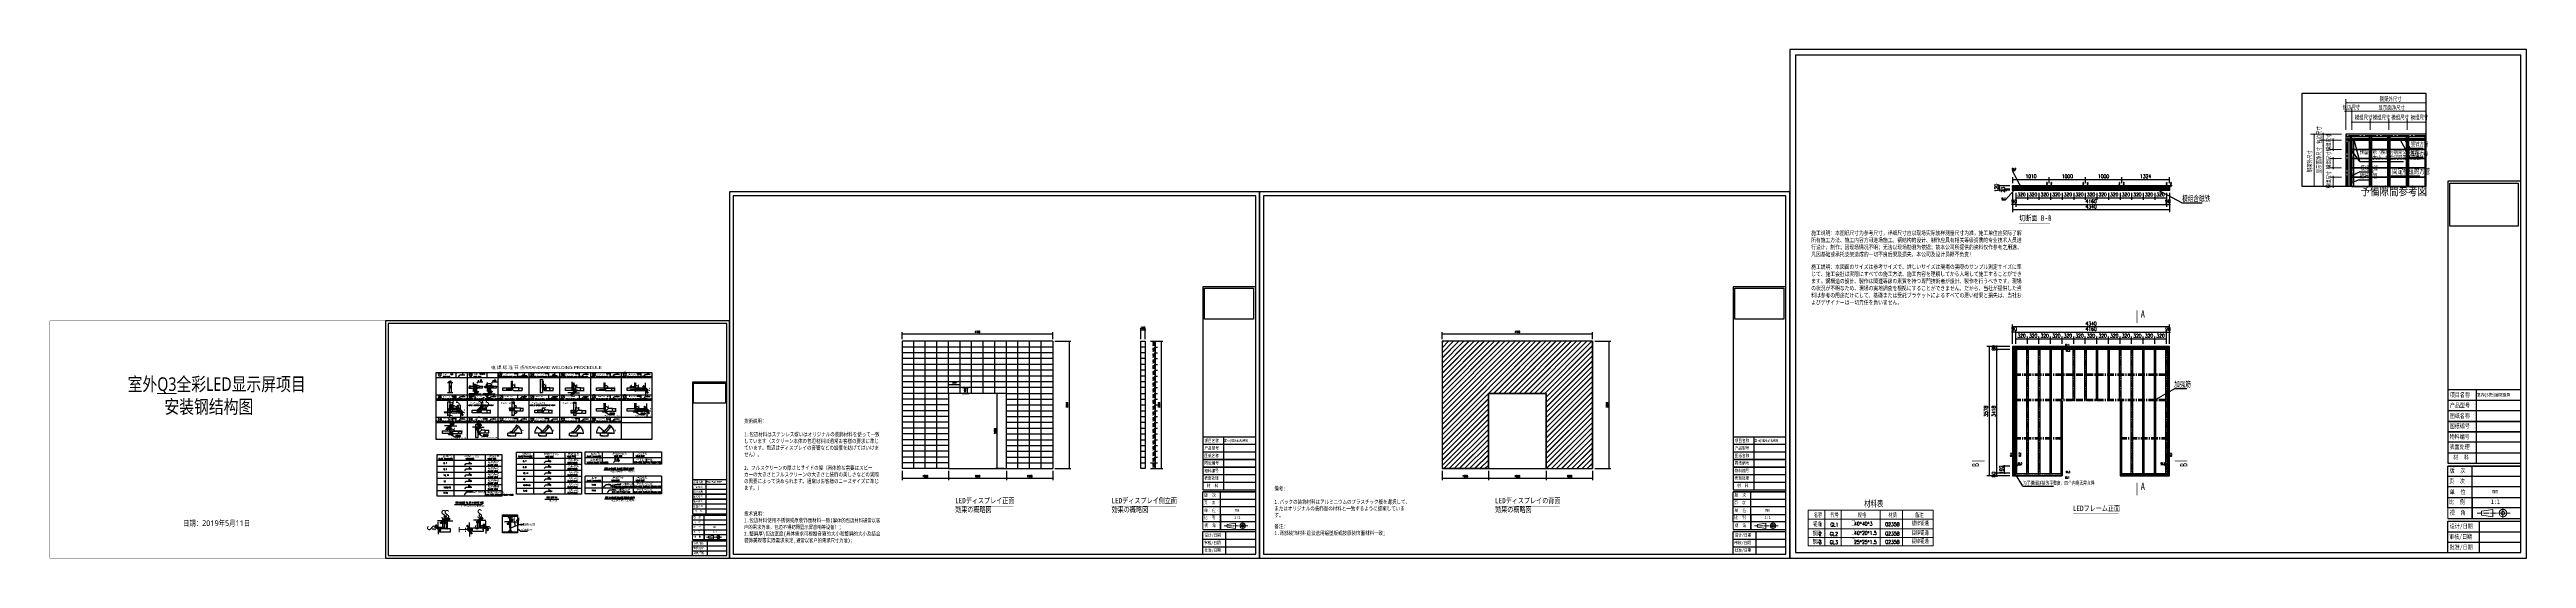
# Model space of a CAD drawing. Header units: millimetres. Extents: x 48381 to 116813, y 79463 to 93528.
import ezdxf

# ---------------------------------------------------------------- set-up
doc = ezdxf.new("R2010")
doc.units = ezdxf.units.MM
for name, pattern in [('ACAD_ISO03W100', [30, 12, -18]), ('CENTER2', [28.575, 19.05, -3.175, 3.175, -3.175]), ('HIDDEN', [0.375, 0.25, -0.125])]:
    doc.linetypes.add(name, pattern=pattern)
for name, color, linetype in [('12x12', 6, 'Continuous'), ('2', 2, 'Continuous'), ('255', 255, 'Continuous'), ('7', 7, 'Continuous'), ('PUB_DIM', 3, 'Continuous'), ('XSX', 6, 'Continuous'), ('YM', 1, 'Continuous'), ('图框', 4, 'Continuous'), ('槽钢方管', 90, 'Continuous'), ('粗线', 7, 'Continuous'), ('铝塑板包边', 171, 'Continuous'), ('附件', 46, 'Continuous')]:
    doc.layers.add(name, color=color, linetype=linetype)
for name, color, linetype, lineweight in [('中心线', 1, 'CENTER2', 0), ('引线', 5, 'Continuous', 0), ('文字', 3, 'Continuous', 0), ('标注', 3, 'Continuous', 0), ('箱体', 150, 'ACAD_ISO03W100', 0)]:
    doc.layers.add(name, color=color, linetype=linetype, lineweight=lineweight)
doc.styles.add('_TCH_DIM', font='SIMPLEX', dxfattribs={"bigfont": 'GBCBIG'})
doc.styles.add('Arial', font='arial.ttf')
doc.styles.add('C-1', font='simplex.shx', dxfattribs={"width": 0.75, "bigfont": 'hztxt.shx'})
doc.styles.add('DIM_FONT', font='SIMPLEX.shx', dxfattribs={"width": 0.8})
doc.styles.add('LD', font='', dxfattribs={"width": 0.8})
doc.styles.get("Standard").update_dxf_attribs({"font": ''})
doc.styles.add('style1', font='')
doc.styles.get('LD').set_extended_font_data('SimSun')
doc.styles.get('Standard').set_extended_font_data('SimSun')
doc.styles.get('style1').set_extended_font_data('FangSong_GB2312')
doc.dimstyles.new('axis', dxfattribs={"dimtxt": 300, "dimasz": 300, "dimexe": 250, "dimexo": 300, "dimgap": 150, "dimtad": 1, "dimdec": 1, "dimzin": 0, "dimdsep": 46, "dimtxsty": 'Standard', "dimcen": 0.09, "dimse1": 1, "dimse2": 1, "dimclrd": 256, "dimclre": 256, "dimclrt": 7, "dimadec": 1, "dimazin": 0, "dimtp": 0.01, "dimtm": 0.01, "dimtfac": 0.6, "dimtdec": 1, "dimtix": 1, "dimtmove": 2, "dimatfit": 3, "dimldrblk": 'CLOSEDBLANK', "dimfxl": 1, "dimtolj": 1, "dimtzin": 0, "dimlwd": -1, "dimarcsym": 0})
doc.dimstyles.new('DIMN25', dxfattribs={"dimscale": 0.25, "dimtxt": 300, "dimasz": 100, "dimexe": 250, "dimexo": 300, "dimgap": 150, "dimtad": 1, "dimdec": 0, "dimzin": 0, "dimdsep": 46, "dimtxsty": 'DIM_FONT', "dimblk": 'ARCHTICK', "dimcen": 0.09, "dimclrt": 7, "dimadec": 8, "dimazin": 2, "dimtfac": 1, "dimtdec": 0, "dimtix": 1, "dimtmove": 2, "dimatfit": 3, "dimldrblk": 'ARCHTICK', "dimfxl": 1, "dimtolj": 1, "dimtzin": 0, "dimarcsym": 0})
doc.dimstyles.get("Standard").update_dxf_attribs({"dimtxt": 0.18, "dimasz": 0.18, "dimexe": 0.18, "dimexo": 0.0625, "dimgap": 0.09, "dimtad": 0, "dimtih": 1, "dimtoh": 1, "dimdec": 4, "dimzin": 0, "dimdsep": 46, "dimtxsty": 'Standard', "dimcen": 0.09, "dimadec": 0, "dimazin": 0, "dimtfac": 1, "dimtdec": 4, "dimtofl": 0, "dimtmove": 0, "dimatfit": 3, "dimfxl": 1, "dimtolj": 1, "dimtzin": 0, "dimarcsym": 0})
doc.dimstyles.new('副本 DIMN25', dxfattribs={"dimscale": 0.2, "dimtxt": 250, "dimasz": 100, "dimexe": 250, "dimexo": 300, "dimgap": 150, "dimtad": 1, "dimdec": 0, "dimzin": 0, "dimdsep": 46, "dimtxsty": 'DIM_FONT', "dimblk": 'ARCHTICK', "dimcen": 0.09, "dimclrt": 7, "dimadec": 8, "dimazin": 2, "dimtfac": 1, "dimtdec": 0, "dimtix": 1, "dimtmove": 2, "dimatfit": 3, "dimldrblk": 'ARCHTICK', "dimfxl": 1, "dimtolj": 1, "dimtzin": 0, "dimarcsym": 0})
pattern_1 = [(45, (-4714.19, -72762.27), (-114.4401, 114.4401), []), (135, (-4714.19, -72762.27), (-114.4401, -114.4401), [])]

# ---------------------------------------------------------------- blocks, each defined once
blk = doc.blocks.new('_ArchTick')
at = {"color": 0, "linetype": 'ByBlock', "const_width": 0.4}
blk.add_lwpolyline([(-0.5, -0.5), (0.5, 0.5)], dxfattribs=at)
blk = doc.blocks.new('*D15')
at = {"color": 3, "lineweight": -2, "transparency": 16777216}
for p, q in [((95852, -16946), (97331, -16946)), ((95852, -17917), (97331, -17917))]:
    blk.add_line(p, q, dxfattribs=at)
at = {"color": 3, "transparency": 16777216}
blk.add_line((97231, -17967), (97231, -16896), dxfattribs=at)
at = {"layer": 'Defpoints', "color": 0, "transparency": 16777216}
for p in [(95652, -16946), (95652, -17917), (97231, -16946)]:
    blk.add_point(p, dxfattribs=at)
at = {"color": 3, "transparency": 16777216, "xscale": 150, "yscale": 150, "zscale": 150}
for p, rotation in [((97231, -16946), 90), ((97231, -17917), 270)]:
    blk.add_blockref('_ArchTick', p, dxfattribs=dict(at, rotation=rotation))
at = {"color": 3, "transparency": 16777216, "insert": (97056, -17432), "char_height": 250, "attachment_point": 5, "rotation": 90}
blk.add_mtext('\\A1;T', dxfattribs=at)
blk = doc.blocks.new('*D16')
at = {"color": 3, "lineweight": -2, "transparency": 16777216}
for p, q in [((95297, -7405), (96776, -7405)), ((95297, -8392), (96776, -8392))]:
    blk.add_line(p, q, dxfattribs=at)
at = {"color": 3, "transparency": 16777216}
blk.add_line((96676, -8442), (96676, -7355), dxfattribs=at)
at = {"layer": 'Defpoints', "color": 0, "transparency": 16777216}
for p in [(95097, -7405), (95097, -8392), (96676, -7405)]:
    blk.add_point(p, dxfattribs=at)
at = {"color": 3, "transparency": 16777216, "xscale": 150, "yscale": 150, "zscale": 150}
for p, rotation in [((96676, -7405), 90), ((96676, -8392), 270)]:
    blk.add_blockref('_ArchTick', p, dxfattribs=dict(at, rotation=rotation))
at = {"color": 3, "transparency": 16777216, "insert": (96501, -7899), "char_height": 250, "attachment_point": 5, "rotation": 90}
blk.add_mtext('\\A1;T', dxfattribs=at)
blk = doc.blocks.new('*D17')
at = {"color": 3, "transparency": 16777216}
blk.add_line((63212, -9494), (63783, -9494), dxfattribs=at)
at = {"color": 3, "lineweight": -2, "transparency": 16777216}
for p, q in [((63262, -8228), (63262, -9594)), ((63733, -8232), (63733, -9594))]:
    blk.add_line(p, q, dxfattribs=at)
at = {"layer": 'Defpoints', "color": 0, "transparency": 16777216}
for p in [(63262, -8028), (63733, -8032), (63733, -9494)]:
    blk.add_point(p, dxfattribs=at)
at = {"color": 3, "transparency": 16777216, "xscale": 150, "yscale": 150, "zscale": 150, "rotation": 180}
blk.add_blockref('_ArchTick', (63262, -9494), dxfattribs=at)
at = {"color": 3, "transparency": 16777216, "xscale": 150, "yscale": 150, "zscale": 150}
blk.add_blockref('_ArchTick', (63733, -9494), dxfattribs=at)
at = {"color": 3, "transparency": 16777216, "insert": (63497, -9318), "char_height": 250, "attachment_point": 5}
blk.add_mtext('\\A1;b', dxfattribs=at)
blk = doc.blocks.new('*D18')
at = {"color": 3, "transparency": 16777216}
blk.add_line((23980, -9859), (24719, -9859), dxfattribs=at)
at = {"color": 3, "lineweight": -2, "transparency": 16777216}
for p, q in [((24030, -9174), (24030, -9959)), ((24669, -9173), (24669, -9959))]:
    blk.add_line(p, q, dxfattribs=at)
at = {"layer": 'Defpoints', "color": 0, "transparency": 16777216}
for p in [(24030, -8974), (24669, -8973), (24669, -9859)]:
    blk.add_point(p, dxfattribs=at)
at = {"color": 3, "transparency": 16777216, "xscale": 150, "yscale": 150, "zscale": 150, "rotation": 180}
blk.add_blockref('_ArchTick', (24030, -9859), dxfattribs=at)
at = {"color": 3, "transparency": 16777216, "xscale": 150, "yscale": 150, "zscale": 150}
blk.add_blockref('_ArchTick', (24669, -9859), dxfattribs=at)
at = {"color": 3, "transparency": 16777216, "insert": (24350, -9684), "char_height": 250, "attachment_point": 5}
blk.add_mtext('\\A1;b', dxfattribs=at)
blk = doc.blocks.new('*D19')
at = {"color": 3, "transparency": 16777216}
blk.add_line((17563, -9920), (18306, -9920), dxfattribs=at)
at = {"color": 3, "lineweight": -2, "transparency": 16777216}
for p, q in [((17613, -8910), (17613, -10020)), ((18256, -8914), (18256, -10020))]:
    blk.add_line(p, q, dxfattribs=at)
at = {"layer": 'Defpoints', "color": 0, "transparency": 16777216}
for p in [(17613, -8710), (18256, -8714), (18256, -9920)]:
    blk.add_point(p, dxfattribs=at)
at = {"color": 3, "transparency": 16777216, "xscale": 150, "yscale": 150, "zscale": 150, "rotation": 180}
blk.add_blockref('_ArchTick', (17613, -9920), dxfattribs=at)
at = {"color": 3, "transparency": 16777216, "xscale": 150, "yscale": 150, "zscale": 150}
blk.add_blockref('_ArchTick', (18256, -9920), dxfattribs=at)
at = {"color": 3, "transparency": 16777216, "insert": (17934, -9745), "char_height": 250, "attachment_point": 5}
blk.add_mtext('\\A1;b', dxfattribs=at)
blk = doc.blocks.new('*D20')
at = {"color": 3, "lineweight": -2, "transparency": 16777216}
for p, q in [((16491, -71947), (15221, -71947)), ((16491, -73422), (15221, -73422))]:
    blk.add_line(p, q, dxfattribs=at)
at = {"color": 3, "transparency": 16777216}
blk.add_line((15321, -73472), (15321, -71897), dxfattribs=at)
at = {"layer": 'Defpoints', "color": 0, "transparency": 16777216}
for p in [(15321, -71947), (16691, -71947), (16691, -73422)]:
    blk.add_point(p, dxfattribs=at)
at = {"color": 3, "transparency": 16777216, "xscale": 150, "yscale": 150, "zscale": 150}
for p, rotation in [((15321, -71947), 90), ((15321, -73422), 270)]:
    blk.add_blockref('_ArchTick', p, dxfattribs=dict(at, rotation=rotation))
at = {"color": 3, "transparency": 16777216, "insert": (15146, -72685), "char_height": 250, "attachment_point": 5, "rotation": 90}
blk.add_mtext('\\A1;T ', dxfattribs=at)
blk = doc.blocks.new('*D21')
at = {"color": 3, "lineweight": -2, "transparency": 16777216}
for p, q in [((3431, -71683), (740, -71683)), ((1291, -72301), (740, -72301))]:
    blk.add_line(p, q, dxfattribs=at)
at = {"color": 3, "transparency": 16777216}
blk.add_line((840, -72351), (840, -71633), dxfattribs=at)
at = {"layer": 'Defpoints', "color": 0, "transparency": 16777216}
for p in [(840, -71683), (1491, -72301), (3631, -71683)]:
    blk.add_point(p, dxfattribs=at)
at = {"color": 3, "transparency": 16777216, "xscale": 150, "yscale": 150, "zscale": 150}
for p, rotation in [((840, -71683), 90), ((840, -72301), 270)]:
    blk.add_blockref('_ArchTick', p, dxfattribs=dict(at, rotation=rotation))
at = {"color": 3, "transparency": 16777216, "insert": (665, -71992), "char_height": 250, "attachment_point": 5, "rotation": 90}
blk.add_mtext('\\A1;S', dxfattribs=at)
blk = doc.blocks.new('*D22')
at = {"color": 3, "lineweight": -2, "transparency": 16777216}
for p, q in [((3012, -72101), (3012, -68593)), ((3631, -69260), (3631, -68593))]:
    blk.add_line(p, q, dxfattribs=at)
at = {"color": 3, "transparency": 16777216}
blk.add_line((2962, -68693), (3681, -68693), dxfattribs=at)
at = {"layer": 'Defpoints', "color": 0, "transparency": 16777216}
for p in [(3012, -72301), (3631, -68693), (3631, -69460)]:
    blk.add_point(p, dxfattribs=at)
at = {"color": 3, "transparency": 16777216, "xscale": 150, "yscale": 150, "zscale": 150, "rotation": 180}
blk.add_blockref('_ArchTick', (3012, -68693), dxfattribs=at)
at = {"color": 3, "transparency": 16777216, "xscale": 150, "yscale": 150, "zscale": 150}
blk.add_blockref('_ArchTick', (3631, -68693), dxfattribs=at)
at = {"color": 3, "transparency": 16777216, "insert": (3322, -68518), "char_height": 250, "attachment_point": 5}
blk.add_mtext('\\A1;S', dxfattribs=at)
blk = doc.blocks.new('*D23')
at = {"color": 3, "lineweight": -2, "transparency": 16777216}
for p, q in [((4546, -69260), (4546, -68593)), ((5165, -72101), (5165, -68593))]:
    blk.add_line(p, q, dxfattribs=at)
at = {"color": 3, "transparency": 16777216}
blk.add_line((4496, -68693), (5215, -68693), dxfattribs=at)
at = {"layer": 'Defpoints', "color": 0, "transparency": 16777216}
for p in [(4546, -69460), (5165, -68693), (5165, -72301)]:
    blk.add_point(p, dxfattribs=at)
at = {"color": 3, "transparency": 16777216, "xscale": 150, "yscale": 150, "zscale": 150, "rotation": 180}
blk.add_blockref('_ArchTick', (4546, -68693), dxfattribs=at)
at = {"color": 3, "transparency": 16777216, "xscale": 150, "yscale": 150, "zscale": 150}
blk.add_blockref('_ArchTick', (5165, -68693), dxfattribs=at)
at = {"color": 3, "transparency": 16777216, "insert": (4856, -68518), "char_height": 250, "attachment_point": 5}
blk.add_mtext('\\A1;S', dxfattribs=at)
blk = doc.blocks.new('_Oblique')
at = {"color": 0, "linetype": 'ByBlock', "lineweight": -2}
blk.add_line((-0.5, -0.5), (0.5, 0.5), dxfattribs=at)
blk = doc.blocks.new('*D24')
at = {"lineweight": -2, "transparency": 16777216}
for p, q in [((3631, -69458), (3631, -68691)), ((3631, -68693), (4086, -68693)), ((4546, -68693), (4092, -68693)), ((4546, -69458), (4546, -68691))]:
    blk.add_line(p, q, dxfattribs=at)
at = {"layer": 'Defpoints', "color": 0, "transparency": 16777216}
for p in [(3631, -69460), (4546, -68693), (4546, -69460)]:
    blk.add_point(p, dxfattribs=at)
at = {"lineweight": -2, "transparency": 16777216, "xscale": 2, "yscale": 2, "zscale": 2, "rotation": 180}
blk.add_blockref('_Oblique', (3631, -68693), dxfattribs=at)
at = {"lineweight": -2, "transparency": 16777216, "xscale": 2, "yscale": 2, "zscale": 2}
blk.add_blockref('_Oblique', (4546, -68693), dxfattribs=at)
at = {"transparency": 16777216, "insert": (4089, -68693), "char_height": 4, "attachment_point": 5}
blk.add_mtext('\\A1;T', dxfattribs=at)
blk = doc.blocks.new('*D25')
at = {"color": 3, "transparency": 16777216}
blk.add_line((33914, -69127), (34301, -69127), dxfattribs=at)
at = {"color": 3, "lineweight": -2, "transparency": 16777216}
for p, q in [((33964, -71925), (33964, -69027)), ((34251, -71925), (34251, -69027))]:
    blk.add_line(p, q, dxfattribs=at)
at = {"layer": 'Defpoints', "color": 0, "transparency": 16777216}
for p in [(33964, -72125), (34251, -69127), (34251, -72125)]:
    blk.add_point(p, dxfattribs=at)
at = {"color": 3, "transparency": 16777216, "xscale": 150, "yscale": 150, "zscale": 150, "rotation": 180}
blk.add_blockref('_ArchTick', (33964, -69127), dxfattribs=at)
at = {"color": 3, "transparency": 16777216, "xscale": 150, "yscale": 150, "zscale": 150}
blk.add_blockref('_ArchTick', (34251, -69127), dxfattribs=at)
at = {"color": 3, "transparency": 16777216, "insert": (35660, -69127), "char_height": 250, "attachment_point": 5}
blk.add_mtext('\\A1;TW', dxfattribs=at)
blk = doc.blocks.new('*D26')
at = {"color": 3, "lineweight": -2, "transparency": 16777216}
for p, q in [((19947, -71330), (22989, -71330)), ((22009, -71947), (22989, -71947))]:
    blk.add_line(p, q, dxfattribs=at)
at = {"color": 3, "transparency": 16777216}
blk.add_line((22889, -71997), (22889, -71280), dxfattribs=at)
at = {"layer": 'Defpoints', "color": 0, "transparency": 16777216}
for p in [(19747, -71330), (21809, -71947), (22889, -71330)]:
    blk.add_point(p, dxfattribs=at)
at = {"color": 3, "transparency": 16777216, "xscale": 150, "yscale": 150, "zscale": 150}
for p, rotation in [((22889, -71330), 90), ((22889, -71947), 270)]:
    blk.add_blockref('_ArchTick', p, dxfattribs=dict(at, rotation=rotation))
at = {"color": 3, "transparency": 16777216, "insert": (22714, -71638), "char_height": 250, "attachment_point": 5, "rotation": 90}
blk.add_mtext('\\A1;S', dxfattribs=at)
blk = doc.blocks.new('*D27')
at = {"color": 3, "transparency": 16777216}
blk.add_line((19697, -68339), (20416, -68339), dxfattribs=at)
at = {"color": 3, "lineweight": -2, "transparency": 16777216}
for p, q in [((19747, -68907), (19747, -68239)), ((20366, -71747), (20366, -68239))]:
    blk.add_line(p, q, dxfattribs=at)
at = {"layer": 'Defpoints', "color": 0, "transparency": 16777216}
for p in [(20366, -68339), (19747, -69107), (20366, -71947)]:
    blk.add_point(p, dxfattribs=at)
at = {"color": 3, "transparency": 16777216, "xscale": 150, "yscale": 150, "zscale": 150, "rotation": 180}
blk.add_blockref('_ArchTick', (19747, -68339), dxfattribs=at)
at = {"color": 3, "transparency": 16777216, "xscale": 150, "yscale": 150, "zscale": 150}
blk.add_blockref('_ArchTick', (20366, -68339), dxfattribs=at)
at = {"color": 3, "transparency": 16777216, "insert": (20057, -68164), "char_height": 250, "attachment_point": 5}
blk.add_mtext('\\A1;S', dxfattribs=at)
blk = doc.blocks.new('*D28')
at = {"color": 3, "lineweight": -2, "transparency": 16777216}
for p, q in [((20535, -17698), (20535, -16116)), ((21054, -17379), (21795, -16638))]:
    blk.add_line(p, q, dxfattribs=at)
at = {"color": 3, "transparency": 16777216}
blk.add_arc((20535, -17898), 1682, 45, 90, dxfattribs=at)
at = {"layer": 'Defpoints', "color": 0, "transparency": 16777216}
for p in [(20535, -17898), (20535, -17898), (20535, -18258), (20913, -17520), (21376, -16441)]:
    blk.add_point(p, dxfattribs=at)
at = {"color": 3, "transparency": 16777216, "xscale": 150, "yscale": 150, "zscale": 150}
for p, rotation in [((20535, -16216), 180.000000000073), ((21725, -16709), 315.0000000001052)]:
    blk.add_blockref('_ArchTick', p, dxfattribs=dict(at, rotation=rotation))
at = {"color": 3, "transparency": 16777216, "insert": (21246, -16182), "char_height": 250, "attachment_point": 5, "rotation": 337.5}
blk.add_mtext('\\A1;45', dxfattribs=at)
blk = doc.blocks.new('*D29')
at = {"color": 3, "lineweight": -2, "transparency": 16777216}
blk.add_line((21075, -26603), (21222, -26457), dxfattribs=at)
at = {"color": 3, "transparency": 16777216}
for start, end in [(74.90545, 90), (45, 63.100951)]:
    blk.add_arc((19704, -27974), 2046, start, end, dxfattribs=at)
at = {"layer": 'Defpoints', "color": 0, "transparency": 16777216}
for p in [(19704, -23953), (19704, -27974), (19704, -27974), (20727, -26202), (20933, -26745)]:
    blk.add_point(p, dxfattribs=at)
at = {"color": 3, "transparency": 16777216, "xscale": 150, "yscale": 150, "zscale": 150}
for p, rotation in [((19704, -25928), 179.9999999999968), ((21151, -26527), 314.9999999999985)]:
    blk.add_blockref('_ArchTick', p, dxfattribs=dict(at, rotation=rotation))
at = {"color": 3, "transparency": 16777216, "insert": (20437, -26064), "char_height": 250, "attachment_point": 5, "rotation": 339.003201}
blk.add_mtext('\\A1;45', dxfattribs=at)
blk = doc.blocks.new('*D30')
at = {"color": 3, "transparency": 16777216}
blk.add_line((19191, -25329), (19754, -25329), dxfattribs=at)
at = {"color": 3, "lineweight": -2, "transparency": 16777216}
for p, q in [((19241, -27774), (19241, -25229)), ((19704, -27774), (19704, -25229))]:
    blk.add_line(p, q, dxfattribs=at)
at = {"layer": 'Defpoints', "color": 0, "transparency": 16777216}
for p in [(19241, -27974), (19704, -25329), (19704, -27974)]:
    blk.add_point(p, dxfattribs=at)
at = {"color": 3, "transparency": 16777216, "xscale": 150, "yscale": 150, "zscale": 150, "rotation": 180}
blk.add_blockref('_ArchTick', (19241, -25329), dxfattribs=at)
at = {"color": 3, "transparency": 16777216, "xscale": 150, "yscale": 150, "zscale": 150}
blk.add_blockref('_ArchTick', (19704, -25329), dxfattribs=at)
at = {"color": 3, "transparency": 16777216, "insert": (19473, -25154), "char_height": 250, "attachment_point": 5}
blk.add_mtext('\\A1;6 ', dxfattribs=at)
blk = doc.blocks.new('*D31')
at = {"color": 3, "lineweight": -2, "transparency": 16777216}
for p, q in [((6764, -18190), (6764, -16205)), ((7775, -17379), (8309, -16845))]:
    blk.add_line(p, q, dxfattribs=at)
at = {"color": 3, "transparency": 16777216}
blk.add_arc((6764, -18390), 2085, 45, 90, dxfattribs=at)
at = {"layer": 'Defpoints', "color": 0, "transparency": 16777216}
for p in [(6764, -18390), (6764, -18390), (6764, -18750), (7634, -17520), (7807, -16584)]:
    blk.add_point(p, dxfattribs=at)
at = {"color": 3, "transparency": 16777216, "xscale": 150, "yscale": 150, "zscale": 150}
for p, rotation in [((6764, -16305), 180.000000000148), ((8238, -16916), 315.0000000000116)]:
    blk.add_blockref('_ArchTick', p, dxfattribs=dict(at, rotation=rotation))
at = {"color": 3, "transparency": 16777216, "insert": (7629, -16302), "char_height": 250, "attachment_point": 5, "rotation": 337.5}
blk.add_mtext('\\A1;45', dxfattribs=at)
blk = doc.blocks.new('*D32')
at = {"color": 3, "lineweight": -2, "transparency": 16777216}
for p, q in [((6564, -18390), (3781, -18390)), ((6564, -18750), (3781, -18750))]:
    blk.add_line(p, q, dxfattribs=at)
at = {"color": 3, "transparency": 16777216}
for p, q in [((3881, -18390), (3881, -18240)), ((3881, -18390), (3881, -18750)), ((3881, -18750), (3881, -18900))]:
    blk.add_line(p, q, dxfattribs=at)
at = {"layer": 'Defpoints', "color": 0, "transparency": 16777216}
for p in [(3881, -18750), (6764, -18390), (6764, -18750)]:
    blk.add_point(p, dxfattribs=at)
at = {"color": 3, "transparency": 16777216, "xscale": 150, "yscale": 150, "zscale": 150}
for p, rotation in [((3881, -18390), 270), ((3881, -18750), 90)]:
    blk.add_blockref('_ArchTick', p, dxfattribs=dict(at, rotation=rotation))
at = {"color": 3, "transparency": 16777216, "insert": (3706, -18570), "char_height": 250, "attachment_point": 5, "rotation": 90}
blk.add_mtext('\\A1;0~3', dxfattribs=at)
blk = doc.blocks.new('*D33')
at = {"color": 3, "lineweight": -2, "transparency": 16777216}
for p, q in [((9896, -17520), (11375, -17520)), ((9896, -18750), (11375, -18750))]:
    blk.add_line(p, q, dxfattribs=at)
at = {"color": 3, "transparency": 16777216}
blk.add_line((11275, -18800), (11275, -17470), dxfattribs=at)
at = {"layer": 'Defpoints', "color": 0, "transparency": 16777216}
for p in [(9696, -17520), (9696, -18750), (11275, -17520)]:
    blk.add_point(p, dxfattribs=at)
at = {"color": 3, "transparency": 16777216, "xscale": 150, "yscale": 150, "zscale": 150}
for p, rotation in [((11275, -17520), 90), ((11275, -18750), 270)]:
    blk.add_blockref('_ArchTick', p, dxfattribs=dict(at, rotation=rotation))
at = {"color": 3, "transparency": 16777216, "insert": (11100, -18135), "char_height": 250, "attachment_point": 5, "rotation": 90}
blk.add_mtext('\\A1;T', dxfattribs=at)
blk = doc.blocks.new('*D34')
at = {"color": 3, "transparency": 16777216}
blk.add_line((6281, -24716), (7009, -24716), dxfattribs=at)
at = {"color": 3, "lineweight": -2, "transparency": 16777216}
for p, q in [((6331, -26846), (6331, -24616)), ((6959, -28075), (6959, -24616))]:
    blk.add_line(p, q, dxfattribs=at)
at = {"layer": 'Defpoints', "color": 0, "transparency": 16777216}
for p in [(6331, -27046), (6959, -24716), (6959, -28275)]:
    blk.add_point(p, dxfattribs=at)
at = {"color": 3, "transparency": 16777216, "xscale": 150, "yscale": 150, "zscale": 150, "rotation": 180}
blk.add_blockref('_ArchTick', (6331, -24716), dxfattribs=at)
at = {"color": 3, "transparency": 16777216, "xscale": 150, "yscale": 150, "zscale": 150}
blk.add_blockref('_ArchTick', (6959, -24716), dxfattribs=at)
at = {"color": 3, "transparency": 16777216, "insert": (6645, -24541), "char_height": 250, "attachment_point": 5}
blk.add_mtext('\\A1;6', dxfattribs=at)
blk = doc.blocks.new('*D35')
at = {"color": 3, "lineweight": -2, "transparency": 16777216}
blk.add_line((8330, -26904), (8489, -26745), dxfattribs=at)
at = {"color": 3, "transparency": 16777216}
blk.add_arc((6959, -28275), 2064, 45, 90, dxfattribs=at)
at = {"layer": 'Defpoints', "color": 0, "transparency": 16777216}
for p in [(6959, -23136), (6959, -28275), (6959, -28275), (7991, -26488), (8189, -27046)]:
    blk.add_point(p, dxfattribs=at)
at = {"color": 3, "transparency": 16777216, "xscale": 150, "yscale": 150, "zscale": 150}
for p, rotation in [((6959, -26211), 180.0000000000415), ((8419, -26816), 314.999999999977)]:
    blk.add_blockref('_ArchTick', p, dxfattribs=dict(at, rotation=rotation))
at = {"color": 3, "transparency": 16777216, "insert": (7816, -26207), "char_height": 250, "attachment_point": 5, "rotation": 337.5}
blk.add_mtext('\\A1;45', dxfattribs=at)
blk = doc.blocks.new('*D36')
at = {"color": 3, "lineweight": -2, "transparency": 16777216}
for p, q in [((10451, -27304), (11930, -27304)), ((10451, -28275), (11930, -28275))]:
    blk.add_line(p, q, dxfattribs=at)
at = {"color": 3, "transparency": 16777216}
blk.add_line((11830, -28325), (11830, -27254), dxfattribs=at)
at = {"layer": 'Defpoints', "color": 0, "transparency": 16777216}
for p in [(10251, -27304), (10251, -28275), (11830, -27304)]:
    blk.add_point(p, dxfattribs=at)
at = {"color": 3, "transparency": 16777216, "xscale": 150, "yscale": 150, "zscale": 150}
for p, rotation in [((11830, -27304), 90), ((11830, -28275), 270)]:
    blk.add_blockref('_ArchTick', p, dxfattribs=dict(at, rotation=rotation))
at = {"color": 3, "transparency": 16777216, "insert": (11655, -27790), "char_height": 250, "attachment_point": 5, "rotation": 90}
blk.add_mtext('\\A1;T', dxfattribs=at)
blk = doc.blocks.new('*D37')
at = {"color": 3, "lineweight": -2, "transparency": 16777216}
for p, q in [((6531, -27046), (11917, -27046)), ((10451, -27304), (11917, -27304))]:
    blk.add_line(p, q, dxfattribs=at)
at = {"color": 3, "transparency": 16777216}
blk.add_line((11817, -26996), (11817, -27354), dxfattribs=at)
at = {"layer": 'Defpoints', "color": 0, "transparency": 16777216}
for p in [(6331, -27046), (10251, -27304), (11817, -27304)]:
    blk.add_point(p, dxfattribs=at)
at = {"color": 3, "transparency": 16777216, "xscale": 150, "yscale": 150, "zscale": 150}
for p, rotation in [((11817, -27046), 90), ((11817, -27304), 270)]:
    blk.add_blockref('_ArchTick', p, dxfattribs=dict(at, rotation=rotation))
at = {"color": 3, "transparency": 16777216, "insert": (11830, -25945), "char_height": 250, "attachment_point": 5, "rotation": 90}
blk.add_mtext('\\A1;<4', dxfattribs=at)
blk = doc.blocks.new('*D38')
at = {"color": 3, "lineweight": -2, "transparency": 16777216}
for p, q in [((20335, -18759), (18840, -18759)), ((19129, -18258), (19040, -18258))]:
    blk.add_line(p, q, dxfattribs=at)
at = {"color": 3, "transparency": 16777216}
blk.add_line((18940, -18208), (18940, -18809), dxfattribs=at)
at = {"layer": 'Defpoints', "color": 0, "transparency": 16777216}
for p in [(18929, -18258), (18940, -18759), (20535, -18759)]:
    blk.add_point(p, dxfattribs=at)
at = {"color": 3, "transparency": 16777216, "xscale": 150, "yscale": 150, "zscale": 150}
for p, rotation in [((18940, -18258), 90), ((18940, -18759), 270)]:
    blk.add_blockref('_ArchTick', p, dxfattribs=dict(at, rotation=rotation))
at = {"color": 3, "transparency": 16777216, "insert": (18929, -19665), "char_height": 250, "attachment_point": 5, "rotation": 90}
blk.add_mtext('\\A1;S', dxfattribs=at)
blk = doc.blocks.new('*D39')
at = {"color": 3, "lineweight": -2, "transparency": 16777216}
for p, q in [((18729, -17898), (18819, -17898)), ((20335, -17520), (18819, -17520))]:
    blk.add_line(p, q, dxfattribs=at)
at = {"color": 3, "transparency": 16777216}
blk.add_line((18919, -17948), (18919, -17470), dxfattribs=at)
at = {"layer": 'Defpoints', "color": 0, "transparency": 16777216}
for p in [(18919, -17520), (18929, -17898), (20535, -17520)]:
    blk.add_point(p, dxfattribs=at)
at = {"color": 3, "transparency": 16777216, "xscale": 150, "yscale": 150, "zscale": 150}
for p, rotation in [((18919, -17520), 90), ((18919, -17898), 270)]:
    blk.add_blockref('_ArchTick', p, dxfattribs=dict(at, rotation=rotation))
at = {"color": 3, "transparency": 16777216, "insert": (18929, -16614), "char_height": 250, "attachment_point": 5, "rotation": 90}
blk.add_mtext('\\A1;S', dxfattribs=at)
blk = doc.blocks.new('*D40')
at = {"color": 3, "lineweight": -2, "transparency": 16777216}
for p, q in [((20806, -17898), (18829, -17898)), ((20806, -18258), (18829, -18258))]:
    blk.add_line(p, q, dxfattribs=at)
at = {"color": 3, "transparency": 16777216}
for p, q in [((18929, -17898), (18929, -17748)), ((18929, -17898), (18929, -18258)), ((18929, -18258), (18929, -18408))]:
    blk.add_line(p, q, dxfattribs=at)
at = {"layer": 'Defpoints', "color": 0, "transparency": 16777216}
for p in [(18929, -18258), (21006, -17898), (21006, -18258)]:
    blk.add_point(p, dxfattribs=at)
at = {"color": 3, "transparency": 16777216, "xscale": 150, "yscale": 150, "zscale": 150}
for p, rotation in [((18929, -17898), 270), ((18929, -18258), 90)]:
    blk.add_blockref('_ArchTick', p, dxfattribs=dict(at, rotation=rotation))
at = {"color": 3, "transparency": 16777216, "insert": (18754, -18078), "char_height": 250, "attachment_point": 5, "rotation": 90}
blk.add_mtext('\\A1;<3', dxfattribs=at)
blk = doc.blocks.new('*D59')
at = {"color": 3, "transparency": 16777216}
for p, q in [((6293, -15327), (6143, -15327)), ((6293, -15327), (6764, -15327)), ((6764, -15327), (6914, -15327))]:
    blk.add_line(p, q, dxfattribs=at)
at = {"color": 3, "lineweight": -2, "transparency": 16777216}
for p, q in [((6293, -17320), (6293, -15227)), ((6764, -17698), (6764, -15227))]:
    blk.add_line(p, q, dxfattribs=at)
at = {"layer": 'Defpoints', "color": 0, "transparency": 16777216}
for p in [(6293, -17520), (6764, -15327), (6764, -17898)]:
    blk.add_point(p, dxfattribs=at)
at = {"color": 3, "transparency": 16777216, "xscale": 150, "yscale": 150, "zscale": 150}
blk.add_blockref('_ArchTick', (6293, -15327), dxfattribs=at)
at = {"color": 3, "transparency": 16777216, "xscale": 150, "yscale": 150, "zscale": 150, "rotation": 180}
blk.add_blockref('_ArchTick', (6764, -15327), dxfattribs=at)
at = {"color": 3, "transparency": 16777216, "insert": (6529, -15152), "char_height": 250, "attachment_point": 5}
blk.add_mtext('\\A1;0~3', dxfattribs=at)
blk = doc.blocks.new('*D60')
at = {"color": 3, "lineweight": -2, "transparency": 16777216}
for p, q in [((49019, -18190), (49019, -16385)), ((50030, -17379), (50437, -16972))]:
    blk.add_line(p, q, dxfattribs=at)
at = {"color": 3, "transparency": 16777216}
blk.add_arc((49019, -18390), 1905, 45, 90, dxfattribs=at)
at = {"layer": 'Defpoints', "color": 0, "transparency": 16777216}
for p in [(49019, -18390), (49019, -18390), (49019, -18750), (49889, -17520), (49972, -16740)]:
    blk.add_point(p, dxfattribs=at)
at = {"color": 3, "transparency": 16777216, "xscale": 150, "yscale": 150, "zscale": 150}
for p, rotation in [((49019, -16485), 179.9999999999638), ((50366, -17043), 315.0000000000233)]:
    blk.add_blockref('_ArchTick', p, dxfattribs=dict(at, rotation=rotation))
at = {"color": 3, "transparency": 16777216, "insert": (49815, -16468), "char_height": 250, "attachment_point": 5, "rotation": 337.5}
blk.add_mtext('\\A1;45', dxfattribs=at)
blk = doc.blocks.new('*D61')
at = {"color": 3, "lineweight": -2, "transparency": 16777216}
for p, q in [((48819, -17520), (46783, -17520)), ((48819, -18390), (46783, -18390))]:
    blk.add_line(p, q, dxfattribs=at)
at = {"color": 3, "transparency": 16777216}
blk.add_line((46883, -18440), (46883, -17470), dxfattribs=at)
at = {"layer": 'Defpoints', "color": 0, "transparency": 16777216}
for p in [(46883, -17520), (49019, -17520), (49019, -18390)]:
    blk.add_point(p, dxfattribs=at)
at = {"color": 3, "transparency": 16777216, "xscale": 150, "yscale": 150, "zscale": 150}
for p, rotation in [((46883, -17520), 90), ((46883, -18390), 270)]:
    blk.add_blockref('_ArchTick', p, dxfattribs=dict(at, rotation=rotation))
at = {"color": 3, "transparency": 16777216, "insert": (46708, -17955), "char_height": 250, "attachment_point": 5, "rotation": 90}
blk.add_mtext('\\A1;T', dxfattribs=at)
blk = doc.blocks.new('*D62')
at = {"color": 3, "lineweight": -2, "transparency": 16777216}
for p, q in [((49027, -18390), (46783, -18390)), ((49027, -18750), (46783, -18750))]:
    blk.add_line(p, q, dxfattribs=at)
at = {"color": 3, "transparency": 16777216}
for p, q in [((46883, -18390), (46883, -18240)), ((46883, -18390), (46883, -18750)), ((46883, -18750), (46883, -18900))]:
    blk.add_line(p, q, dxfattribs=at)
at = {"layer": 'Defpoints', "color": 0, "transparency": 16777216}
for p in [(46883, -18750), (49227, -18390), (49227, -18750)]:
    blk.add_point(p, dxfattribs=at)
at = {"color": 3, "transparency": 16777216, "xscale": 150, "yscale": 150, "zscale": 150}
for p, rotation in [((46883, -18390), 270), ((46883, -18750), 90)]:
    blk.add_blockref('_ArchTick', p, dxfattribs=dict(at, rotation=rotation))
at = {"color": 3, "transparency": 16777216, "insert": (46708, -18570), "char_height": 250, "attachment_point": 5, "rotation": 90}
blk.add_mtext('\\A1;<3', dxfattribs=at)
blk = doc.blocks.new('*D63')
at = {"color": 3, "lineweight": -2, "transparency": 16777216}
for p, q in [((38749, -16521), (40227, -16521)), ((38749, -17750), (40227, -17750))]:
    blk.add_line(p, q, dxfattribs=at)
at = {"color": 3, "transparency": 16777216}
blk.add_line((40127, -17800), (40127, -16471), dxfattribs=at)
at = {"layer": 'Defpoints', "color": 0, "transparency": 16777216}
for p in [(38549, -16521), (38549, -17750), (40127, -16521)]:
    blk.add_point(p, dxfattribs=at)
at = {"color": 3, "transparency": 16777216, "xscale": 150, "yscale": 150, "zscale": 150}
for p, rotation in [((40127, -16521), 90), ((40127, -17750), 270)]:
    blk.add_blockref('_ArchTick', p, dxfattribs=dict(at, rotation=rotation))
at = {"color": 3, "transparency": 16777216, "insert": (39952, -17135), "char_height": 250, "attachment_point": 5, "rotation": 90}
blk.add_mtext('\\A1;T', dxfattribs=at)
blk = doc.blocks.new('*D64')
at = {"color": 3, "lineweight": -2, "transparency": 16777216}
for p, q in [((47128, -28135), (45434, -28135)), ((48949, -27246), (46504, -25195))]:
    blk.add_line(p, q, dxfattribs=at)
at = {"color": 3, "transparency": 16777216}
blk.add_arc((50009, -28135), 4475, 140, 180, dxfattribs=at)
at = {"layer": 'Defpoints', "color": 0, "transparency": 16777216}
for p in [(46010, -26127), (47328, -28135), (49103, -27375), (49755, -27923), (50969, -28135)]:
    blk.add_point(p, dxfattribs=at)
at = {"color": 3, "transparency": 16777216, "xscale": 150, "yscale": 150, "zscale": 150}
for p, rotation in [((45534, -28135), 270.0000000000175), ((46581, -25259), 49.99999999996073)]:
    blk.add_blockref('_ArchTick', p, dxfattribs=dict(at, rotation=rotation))
at = {"color": 3, "transparency": 16777216, "insert": (45639, -26545), "char_height": 250, "attachment_point": 5, "rotation": 70}
blk.add_mtext('\\A1;45%%D', dxfattribs=at)
blk = doc.blocks.new('*D65')
at = {"color": 3, "lineweight": -2, "transparency": 16777216}
for p, q in [((51188, -24889), (51683, -24300)), ((51841, -25437), (52336, -24847))]:
    blk.add_line(p, q, dxfattribs=at)
at = {"color": 3, "transparency": 16777216}
blk.add_line((52310, -24956), (51580, -24344), dxfattribs=at)
at = {"layer": 'Defpoints', "color": 0, "transparency": 16777216}
for p in [(51060, -25043), (51619, -24376), (51712, -25590)]:
    blk.add_point(p, dxfattribs=at)
at = {"color": 3, "transparency": 16777216, "xscale": 150, "yscale": 150, "zscale": 150}
for p, rotation in [((51619, -24376), 139.9999999999575), ((52271, -24924), 319.9999999999574)]:
    blk.add_blockref('_ArchTick', p, dxfattribs=dict(at, rotation=rotation))
at = {"color": 3, "transparency": 16777216, "insert": (52058, -24516), "char_height": 250, "attachment_point": 5, "rotation": 320}
blk.add_mtext('\\A1;T ', dxfattribs=at)
blk = doc.blocks.new('*D66')
at = {"color": 3, "lineweight": -2, "transparency": 16777216}
for p, q in [((36946, -24889), (37441, -24300)), ((37599, -25437), (38094, -24847))]:
    blk.add_line(p, q, dxfattribs=at)
at = {"color": 3, "transparency": 16777216}
blk.add_line((38068, -24956), (37338, -24344), dxfattribs=at)
at = {"layer": 'Defpoints', "color": 0, "transparency": 16777216}
for p in [(36818, -25043), (37377, -24376), (37470, -25590)]:
    blk.add_point(p, dxfattribs=at)
at = {"color": 3, "transparency": 16777216, "xscale": 150, "yscale": 150, "zscale": 150}
for p, rotation in [((37377, -24376), 139.9999999999992), ((38029, -24924), 319.9999999999993)]:
    blk.add_blockref('_ArchTick', p, dxfattribs=dict(at, rotation=rotation))
at = {"color": 3, "transparency": 16777216, "insert": (37815, -24516), "char_height": 250, "attachment_point": 5, "rotation": 320}
blk.add_mtext('\\A1;T ', dxfattribs=at)
blk = doc.blocks.new('*D67')
at = {"color": 3, "lineweight": -2, "transparency": 16777216}
for p, q in [((51169, -28135), (53874, -28135)), ((51841, -25437), (52339, -24843))]:
    blk.add_line(p, q, dxfattribs=at)
at = {"color": 3, "transparency": 16777216}
blk.add_arc((49577, -28135), 4197, 0, 50, dxfattribs=at)
at = {"layer": 'Defpoints', "color": 0, "transparency": 16777216}
for p in [(47328, -28135), (49577, -28135), (50969, -28135), (51712, -25590), (53598, -26932)]:
    blk.add_point(p, dxfattribs=at)
at = {"color": 3, "transparency": 16777216, "xscale": 150, "yscale": 150, "zscale": 150}
for p, rotation in [((52275, -24920), 139.9999999999979), ((53774, -28135), 270.0000000000176)]:
    blk.add_blockref('_ArchTick', p, dxfattribs=dict(at, rotation=rotation))
at = {"color": 3, "transparency": 16777216, "insert": (53539, -26288), "char_height": 250, "attachment_point": 5, "rotation": 295}
blk.add_mtext('\\A1;45~90', dxfattribs=at)
blk = doc.blocks.new('*D68')
at = {"color": 3, "lineweight": -2, "transparency": 16777216}
for p, q in [((52152, -17520), (53630, -17520)), ((52152, -18750), (53630, -18750))]:
    blk.add_line(p, q, dxfattribs=at)
at = {"color": 3, "transparency": 16777216}
blk.add_line((53530, -18800), (53530, -17470), dxfattribs=at)
at = {"layer": 'Defpoints', "color": 0, "transparency": 16777216}
for p in [(51952, -17520), (51952, -18750), (53530, -17520)]:
    blk.add_point(p, dxfattribs=at)
at = {"color": 3, "transparency": 16777216, "xscale": 150, "yscale": 150, "zscale": 150}
for p, rotation in [((53530, -17520), 90), ((53530, -18750), 270)]:
    blk.add_blockref('_ArchTick', p, dxfattribs=dict(at, rotation=rotation))
at = {"color": 3, "transparency": 16777216, "insert": (53355, -18135), "char_height": 250, "attachment_point": 5, "rotation": 90}
blk.add_mtext('\\A1;T', dxfattribs=at)
blk = doc.blocks.new('*D69')
at = {"color": 3, "lineweight": -2, "transparency": 16777216}
for p, q in [((49955, -27923), (52551, -27923)), ((51169, -28135), (52551, -28135))]:
    blk.add_line(p, q, dxfattribs=at)
at = {"color": 3, "transparency": 16777216}
blk.add_line((52451, -27873), (52451, -28185), dxfattribs=at)
at = {"layer": 'Defpoints', "color": 0, "transparency": 16777216}
for p in [(49755, -27923), (50969, -28135), (52451, -28135)]:
    blk.add_point(p, dxfattribs=at)
at = {"color": 3, "transparency": 16777216, "xscale": 150, "yscale": 150, "zscale": 150}
for p, rotation in [((52451, -27923), 90), ((52451, -28135), 270)]:
    blk.add_blockref('_ArchTick', p, dxfattribs=dict(at, rotation=rotation))
at = {"color": 3, "transparency": 16777216, "insert": (52441, -29032), "char_height": 250, "attachment_point": 5, "rotation": 90}
blk.add_mtext('\\A1;6', dxfattribs=at)
blk = doc.blocks.new('*D70')
at = {"color": 3, "lineweight": -2, "transparency": 16777216}
for p, q in [((33658, -16899), (33748, -16899)), ((36002, -16521), (33748, -16521))]:
    blk.add_line(p, q, dxfattribs=at)
at = {"color": 3, "transparency": 16777216}
blk.add_line((33848, -16949), (33848, -16471), dxfattribs=at)
at = {"layer": 'Defpoints', "color": 0, "transparency": 16777216}
for p in [(33848, -16521), (33858, -16899), (36202, -16521)]:
    blk.add_point(p, dxfattribs=at)
at = {"color": 3, "transparency": 16777216, "xscale": 150, "yscale": 150, "zscale": 150}
for p, rotation in [((33848, -16521), 90), ((33848, -16899), 270)]:
    blk.add_blockref('_ArchTick', p, dxfattribs=dict(at, rotation=rotation))
at = {"color": 3, "transparency": 16777216, "insert": (33858, -15614), "char_height": 250, "attachment_point": 5, "rotation": 90}
blk.add_mtext('\\A1;S', dxfattribs=at)
blk = doc.blocks.new('*D71')
at = {"color": 3, "lineweight": -2, "transparency": 16777216}
for p, q in [((36002, -17759), (33769, -17759)), ((34058, -17259), (33969, -17259))]:
    blk.add_line(p, q, dxfattribs=at)
at = {"color": 3, "transparency": 16777216}
blk.add_line((33869, -17209), (33869, -17809), dxfattribs=at)
at = {"layer": 'Defpoints', "color": 0, "transparency": 16777216}
for p in [(33858, -17259), (33869, -17759), (36202, -17759)]:
    blk.add_point(p, dxfattribs=at)
at = {"color": 3, "transparency": 16777216, "xscale": 150, "yscale": 150, "zscale": 150}
for p, rotation in [((33869, -17259), 90), ((33869, -17759), 270)]:
    blk.add_blockref('_ArchTick', p, dxfattribs=dict(at, rotation=rotation))
at = {"color": 3, "transparency": 16777216, "insert": (33858, -18665), "char_height": 250, "attachment_point": 5, "rotation": 90}
blk.add_mtext('\\A1;S', dxfattribs=at)
blk = doc.blocks.new('*D72')
at = {"color": 3, "lineweight": -2, "transparency": 16777216}
for p, q in [((36002, -16899), (33758, -16899)), ((36002, -17259), (33758, -17259))]:
    blk.add_line(p, q, dxfattribs=at)
at = {"color": 3, "transparency": 16777216}
for p, q in [((33858, -16899), (33858, -16749)), ((33858, -16899), (33858, -17259)), ((33858, -17259), (33858, -17409))]:
    blk.add_line(p, q, dxfattribs=at)
at = {"layer": 'Defpoints', "color": 0, "transparency": 16777216}
for p in [(33858, -17259), (36202, -16899), (36202, -17259)]:
    blk.add_point(p, dxfattribs=at)
at = {"color": 3, "transparency": 16777216, "xscale": 150, "yscale": 150, "zscale": 150}
for p, rotation in [((33858, -16899), 270), ((33858, -17259), 90)]:
    blk.add_blockref('_ArchTick', p, dxfattribs=dict(at, rotation=rotation))
at = {"color": 3, "transparency": 16777216, "insert": (33683, -17079), "char_height": 250, "attachment_point": 5, "rotation": 90}
blk.add_mtext('\\A1;<3', dxfattribs=at)
blk = doc.blocks.new('*D73')
at = {"color": 3, "lineweight": -2, "transparency": 16777216}
for p, q in [((23667, -17520), (25146, -17520)), ((23667, -18750), (25146, -18750))]:
    blk.add_line(p, q, dxfattribs=at)
at = {"color": 3, "transparency": 16777216}
blk.add_line((25046, -18800), (25046, -17470), dxfattribs=at)
at = {"layer": 'Defpoints', "color": 0, "transparency": 16777216}
for p in [(23467, -17520), (23467, -18750), (25046, -17520)]:
    blk.add_point(p, dxfattribs=at)
at = {"color": 3, "transparency": 16777216, "xscale": 150, "yscale": 150, "zscale": 150}
for p, rotation in [((25046, -17520), 90), ((25046, -18750), 270)]:
    blk.add_blockref('_ArchTick', p, dxfattribs=dict(at, rotation=rotation))
at = {"color": 3, "transparency": 16777216, "insert": (24871, -18135), "char_height": 250, "attachment_point": 5, "rotation": 90}
blk.add_mtext('\\A1;T', dxfattribs=at)
blk = doc.blocks.new('*D74')
at = {"color": 3, "lineweight": -2, "transparency": 16777216}
for p, q in [((22845, -26745), (24323, -26745)), ((22845, -27974), (24323, -27974))]:
    blk.add_line(p, q, dxfattribs=at)
at = {"color": 3, "transparency": 16777216}
blk.add_line((24223, -28024), (24223, -26695), dxfattribs=at)
at = {"layer": 'Defpoints', "color": 0, "transparency": 16777216}
for p in [(22645, -26745), (22645, -27974), (24223, -26745)]:
    blk.add_point(p, dxfattribs=at)
at = {"color": 3, "transparency": 16777216, "xscale": 150, "yscale": 150, "zscale": 150}
for p, rotation in [((24223, -26745), 90), ((24223, -27974), 270)]:
    blk.add_blockref('_ArchTick', p, dxfattribs=dict(at, rotation=rotation))
at = {"color": 3, "transparency": 16777216, "insert": (24048, -27360), "char_height": 250, "attachment_point": 5, "rotation": 90}
blk.add_mtext('\\A1;T', dxfattribs=at)
blk = doc.blocks.new('*D75')
at = {"color": 3, "lineweight": -2, "transparency": 16777216}
for p, q in [((36927, -28135), (39632, -28135)), ((37599, -25437), (38097, -24843))]:
    blk.add_line(p, q, dxfattribs=at)
at = {"color": 3, "transparency": 16777216}
blk.add_arc((35335, -28135), 4197, 0, 50, dxfattribs=at)
at = {"layer": 'Defpoints', "color": 0, "transparency": 16777216}
for p in [(33085, -28135), (35335, -28135), (36727, -28135), (37470, -25590), (39356, -26932)]:
    blk.add_point(p, dxfattribs=at)
at = {"color": 3, "transparency": 16777216, "xscale": 150, "yscale": 150, "zscale": 150}
for p, rotation in [((38033, -24920), 140.000000000006), ((39532, -28135), 270)]:
    blk.add_blockref('_ArchTick', p, dxfattribs=dict(at, rotation=rotation))
at = {"color": 3, "transparency": 16777216, "insert": (39297, -26288), "char_height": 250, "attachment_point": 5, "rotation": 295}
blk.add_mtext('\\A1;30~45', dxfattribs=at)
blk = doc.blocks.new('*D76')
at = {"color": 3, "lineweight": -2, "transparency": 16777216}
for p, q in [((35713, -27923), (38309, -27923)), ((36927, -28135), (38309, -28135))]:
    blk.add_line(p, q, dxfattribs=at)
at = {"color": 3, "transparency": 16777216}
blk.add_line((38209, -27873), (38209, -28185), dxfattribs=at)
at = {"layer": 'Defpoints', "color": 0, "transparency": 16777216}
for p in [(35513, -27923), (36727, -28135), (38209, -28135)]:
    blk.add_point(p, dxfattribs=at)
at = {"color": 3, "transparency": 16777216, "xscale": 150, "yscale": 150, "zscale": 150}
for p, rotation in [((38209, -27923), 90), ((38209, -28135), 270)]:
    blk.add_blockref('_ArchTick', p, dxfattribs=dict(at, rotation=rotation))
at = {"color": 3, "transparency": 16777216, "insert": (38198, -29032), "char_height": 250, "attachment_point": 5, "rotation": 90}
blk.add_mtext('\\A1;6', dxfattribs=at)
blk = doc.blocks.new('*D77')
at = {"color": 3, "lineweight": -2, "transparency": 16777216}
blk.add_line((36627, -17892), (37351, -18615), dxfattribs=at)
at = {"color": 3, "transparency": 16777216}
blk.add_arc((35994, -17259), 1818, 270, 315, dxfattribs=at)
at = {"layer": 'Defpoints', "color": 0, "transparency": 16777216}
for p in [(35994, -13678), (35994, -17259), (35994, -19732), (36465, -19015), (36486, -17750)]:
    blk.add_point(p, dxfattribs=at)
at = {"color": 3, "transparency": 16777216, "xscale": 150, "yscale": 150, "zscale": 150}
for p, rotation in [((35994, -19077), 179.9999999999922), ((37280, -18544), 45.00000000006027)]:
    blk.add_blockref('_ArchTick', p, dxfattribs=dict(at, rotation=rotation))
at = {"color": 3, "transparency": 16777216, "insert": (36623, -18777), "char_height": 250, "attachment_point": 5, "rotation": 22.5}
blk.add_mtext('\\A1;45', dxfattribs=at)
blk = doc.blocks.new('*D78')
at = {"color": 3, "lineweight": -2, "transparency": 16777216}
blk.add_line((36513, -16379), (37122, -15770), dxfattribs=at)
at = {"color": 3, "transparency": 16777216}
blk.add_arc((35994, -16899), 1496, 45, 90, dxfattribs=at)
at = {"layer": 'Defpoints', "color": 0, "transparency": 16777216}
for p in [(35994, -13678), (35994, -16899), (35994, -19732), (36372, -16521), (36742, -15603)]:
    blk.add_point(p, dxfattribs=at)
at = {"color": 3, "transparency": 16777216, "xscale": 150, "yscale": 150, "zscale": 150}
for p, rotation in [((35994, -15403), 180.0000000000088), ((37052, -15841), 315.0000000000165)]:
    blk.add_blockref('_ArchTick', p, dxfattribs=dict(at, rotation=rotation))
at = {"color": 3, "transparency": 16777216, "insert": (36633, -15355), "char_height": 250, "attachment_point": 5, "rotation": 337.5}
blk.add_mtext('\\A1;45', dxfattribs=at)
blk = doc.blocks.new('*D79')
at = {"color": 3, "lineweight": -2, "transparency": 16777216}
for p, q in [((91931, -16688), (97317, -16688)), ((95852, -16946), (97317, -16946))]:
    blk.add_line(p, q, dxfattribs=at)
at = {"color": 3, "transparency": 16777216}
blk.add_line((97217, -16638), (97217, -16996), dxfattribs=at)
at = {"layer": 'Defpoints', "color": 0, "transparency": 16777216}
for p in [(91731, -16688), (95652, -16946), (97217, -16946)]:
    blk.add_point(p, dxfattribs=at)
at = {"color": 3, "transparency": 16777216, "xscale": 150, "yscale": 150, "zscale": 150}
for p, rotation in [((97217, -16688), 90), ((97217, -16946), 270)]:
    blk.add_blockref('_ArchTick', p, dxfattribs=dict(at, rotation=rotation))
at = {"color": 3, "transparency": 16777216, "insert": (97231, -15587), "char_height": 250, "attachment_point": 5, "rotation": 90}
blk.add_mtext('\\A1;<4', dxfattribs=at)
blk = doc.blocks.new('*D80')
at = {"color": 3, "lineweight": -2, "transparency": 16777216}
for p, q in [((81662, -16688), (83141, -16688)), ((81662, -17917), (83141, -17917))]:
    blk.add_line(p, q, dxfattribs=at)
at = {"color": 3, "transparency": 16777216}
blk.add_line((83041, -17967), (83041, -16638), dxfattribs=at)
at = {"layer": 'Defpoints', "color": 0, "transparency": 16777216}
for p in [(81462, -16688), (81462, -17917), (83041, -16688)]:
    blk.add_point(p, dxfattribs=at)
at = {"color": 3, "transparency": 16777216, "xscale": 150, "yscale": 150, "zscale": 150}
for p, rotation in [((83041, -16688), 90), ((83041, -17917), 270)]:
    blk.add_blockref('_ArchTick', p, dxfattribs=dict(at, rotation=rotation))
at = {"color": 3, "transparency": 16777216, "insert": (82866, -17302), "char_height": 250, "attachment_point": 5, "rotation": 90}
blk.add_mtext('\\A1;T', dxfattribs=at)
blk = doc.blocks.new('*D81')
at = {"color": 3, "lineweight": -2, "transparency": 16777216}
for p, q in [((79673, -24889), (80167, -24300)), ((80325, -25437), (80820, -24847))]:
    blk.add_line(p, q, dxfattribs=at)
at = {"color": 3, "transparency": 16777216}
blk.add_line((80794, -24956), (80065, -24344), dxfattribs=at)
at = {"layer": 'Defpoints', "color": 0, "transparency": 16777216}
for p in [(79544, -25043), (80103, -24376), (80197, -25590)]:
    blk.add_point(p, dxfattribs=at)
at = {"color": 3, "transparency": 16777216, "xscale": 150, "yscale": 150, "zscale": 150}
for p, rotation in [((80103, -24376), 139.999999999975), ((80756, -24924), 319.999999999975)]:
    blk.add_blockref('_ArchTick', p, dxfattribs=dict(at, rotation=rotation))
at = {"color": 3, "transparency": 16777216, "insert": (80542, -24516), "char_height": 250, "attachment_point": 5, "rotation": 320}
blk.add_mtext('\\A1;T ', dxfattribs=at)
blk = doc.blocks.new('*D82')
at = {"color": 3, "lineweight": -2, "transparency": 16777216}
for p, q in [((79653, -28135), (82358, -28135)), ((80325, -25437), (80823, -24843))]:
    blk.add_line(p, q, dxfattribs=at)
at = {"color": 3, "transparency": 16777216}
blk.add_arc((78061, -28135), 4197, 360, 50, dxfattribs=at)
at = {"layer": 'Defpoints', "color": 0, "transparency": 16777216}
for p in [(75812, -28135), (78061, -28135), (79453, -28135), (80197, -25590), (82082, -26932)]:
    blk.add_point(p, dxfattribs=at)
at = {"color": 3, "transparency": 16777216, "xscale": 150, "yscale": 150, "zscale": 150}
for p, rotation in [((80759, -24920), 140.0000000000026), ((82258, -28135), 269.9999999999561)]:
    blk.add_blockref('_ArchTick', p, dxfattribs=dict(at, rotation=rotation))
at = {"color": 3, "transparency": 16777216, "insert": (82024, -26288), "char_height": 250, "attachment_point": 5, "rotation": 295}
blk.add_mtext('\\A1;45~90', dxfattribs=at)
blk = doc.blocks.new('*D83')
at = {"lineweight": -2, "transparency": 16777216}
for p, q in [((75810, -28135), (74016, -28135)), ((77585, -27374), (75064, -25258))]:
    blk.add_line(p, q, dxfattribs=at)
for start, end in [(160.073976, 180), (140, 159.926024)]:
    blk.add_arc((78493, -28135), 4475, start, end, dxfattribs=at)
at = {"layer": 'Defpoints', "color": 0, "transparency": 16777216}
for p in [(74494, -26127), (75812, -28135), (77587, -27375), (78240, -27923), (79453, -28135)]:
    blk.add_point(p, dxfattribs=at)
at = {"lineweight": -2, "transparency": 16777216, "xscale": 2, "yscale": 2, "zscale": 2}
for p, rotation in [((74018, -28135), 270.0000000000001), ((75065, -25259), 50.000000000104)]:
    blk.add_blockref('_Oblique', p, dxfattribs=dict(at, rotation=rotation))
at = {"transparency": 16777216, "insert": (74288, -26605), "char_height": 4, "attachment_point": 5, "rotation": 70}
blk.add_mtext('\\A1;45%%D', dxfattribs=at)
blk = doc.blocks.new('*D84')
at = {"color": 3, "lineweight": -2, "transparency": 16777216}
for p, q in [((78440, -27923), (81041, -27923)), ((79653, -28135), (81041, -28135))]:
    blk.add_line(p, q, dxfattribs=at)
at = {"color": 3, "transparency": 16777216}
blk.add_line((80941, -27873), (80941, -28185), dxfattribs=at)
at = {"layer": 'Defpoints', "color": 0, "transparency": 16777216}
for p in [(78240, -27923), (79453, -28135), (80941, -28135)]:
    blk.add_point(p, dxfattribs=at)
at = {"color": 3, "transparency": 16777216, "xscale": 150, "yscale": 150, "zscale": 150}
for p, rotation in [((80941, -27923), 90), ((80941, -28135), 270)]:
    blk.add_blockref('_ArchTick', p, dxfattribs=dict(at, rotation=rotation))
at = {"color": 3, "transparency": 16777216, "insert": (80925, -29467), "char_height": 250, "attachment_point": 5, "rotation": 90}
blk.add_mtext('\\A1;0~3', dxfattribs=at)
blk = doc.blocks.new('*D85')
at = {"color": 3, "lineweight": -2, "transparency": 16777216}
blk.add_line((79541, -16546), (79700, -16387), dxfattribs=at)
at = {"color": 3, "transparency": 16777216}
blk.add_arc((78170, -17917), 2064, 45, 90, dxfattribs=at)
at = {"layer": 'Defpoints', "color": 0, "transparency": 16777216}
for p in [(78170, -12778), (78170, -17917), (78170, -17917), (79202, -16130), (79399, -16688)]:
    blk.add_point(p, dxfattribs=at)
at = {"color": 3, "transparency": 16777216, "xscale": 150, "yscale": 150, "zscale": 150}
for p, rotation in [((78170, -15853), 180.0000000000036), ((79629, -16458), 315.0000000000038)]:
    blk.add_blockref('_ArchTick', p, dxfattribs=dict(at, rotation=rotation))
at = {"color": 3, "transparency": 16777216, "insert": (79027, -15849), "char_height": 250, "attachment_point": 5, "rotation": 337.5}
blk.add_mtext('\\A1;45', dxfattribs=at)
blk = doc.blocks.new('*D86')
at = {"color": 3, "transparency": 16777216}
blk.add_line((77492, -14358), (78220, -14358), dxfattribs=at)
at = {"color": 3, "lineweight": -2, "transparency": 16777216}
for p, q in [((77542, -16488), (77542, -14258)), ((78170, -17717), (78170, -14258))]:
    blk.add_line(p, q, dxfattribs=at)
at = {"layer": 'Defpoints', "color": 0, "transparency": 16777216}
for p in [(77542, -16688), (78170, -14358), (78170, -17917)]:
    blk.add_point(p, dxfattribs=at)
at = {"color": 3, "transparency": 16777216, "xscale": 150, "yscale": 150, "zscale": 150, "rotation": 180}
blk.add_blockref('_ArchTick', (77542, -14358), dxfattribs=at)
at = {"color": 3, "transparency": 16777216, "xscale": 150, "yscale": 150, "zscale": 150}
blk.add_blockref('_ArchTick', (78170, -14358), dxfattribs=at)
at = {"color": 3, "transparency": 16777216, "insert": (77856, -14183), "char_height": 250, "attachment_point": 5}
blk.add_mtext('\\A1;6', dxfattribs=at)
blk = doc.blocks.new('*D87')
at = {"color": 3, "lineweight": -2, "transparency": 16777216}
blk.add_line((93731, -16546), (93890, -16387), dxfattribs=at)
at = {"color": 3, "transparency": 16777216}
blk.add_arc((92360, -17917), 2064, 45, 90, dxfattribs=at)
at = {"layer": 'Defpoints', "color": 0, "transparency": 16777216}
for p in [(92360, -12778), (92360, -17917), (92360, -17917), (93392, -16130), (93589, -16688)]:
    blk.add_point(p, dxfattribs=at)
at = {"color": 3, "transparency": 16777216, "xscale": 150, "yscale": 150, "zscale": 150}
for p, rotation in [((92360, -15853), 179.9999999999718), ((93819, -16458), 314.9999999999991)]:
    blk.add_blockref('_ArchTick', p, dxfattribs=dict(at, rotation=rotation))
at = {"color": 3, "transparency": 16777216, "insert": (93217, -15849), "char_height": 250, "attachment_point": 5, "rotation": 337.5}
blk.add_mtext('\\A1;45', dxfattribs=at)
blk = doc.blocks.new('*D88')
at = {"color": 3, "transparency": 16777216}
blk.add_line((91681, -14358), (92410, -14358), dxfattribs=at)
at = {"color": 3, "lineweight": -2, "transparency": 16777216}
for p, q in [((91731, -16488), (91731, -14258)), ((92360, -17717), (92360, -14258))]:
    blk.add_line(p, q, dxfattribs=at)
at = {"layer": 'Defpoints', "color": 0, "transparency": 16777216}
for p in [(91731, -16688), (92360, -14358), (92360, -17917)]:
    blk.add_point(p, dxfattribs=at)
at = {"color": 3, "transparency": 16777216, "xscale": 150, "yscale": 150, "zscale": 150, "rotation": 180}
blk.add_blockref('_ArchTick', (91731, -14358), dxfattribs=at)
at = {"color": 3, "transparency": 16777216, "xscale": 150, "yscale": 150, "zscale": 150}
blk.add_blockref('_ArchTick', (92360, -14358), dxfattribs=at)
at = {"color": 3, "transparency": 16777216, "insert": (92046, -14183), "char_height": 250, "attachment_point": 5}
blk.add_mtext('\\A1;6', dxfattribs=at)
blk = doc.blocks.new('*D89')
at = {"color": 3, "lineweight": -2, "transparency": 16777216}
for p, q in [((64528, -18247), (64528, -16263)), ((65539, -17437), (66073, -16903))]:
    blk.add_line(p, q, dxfattribs=at)
at = {"color": 3, "transparency": 16777216}
blk.add_arc((64528, -18447), 2085, 45, 90, dxfattribs=at)
at = {"layer": 'Defpoints', "color": 0, "transparency": 16777216}
for p in [(64528, -18447), (64528, -18447), (64528, -18807), (65398, -17578), (65571, -16642)]:
    blk.add_point(p, dxfattribs=at)
at = {"color": 3, "transparency": 16777216, "xscale": 150, "yscale": 150, "zscale": 150}
for p, rotation in [((64528, -16363), 180.0000000001263), ((66003, -16973), 314.9999999999479)]:
    blk.add_blockref('_ArchTick', p, dxfattribs=dict(at, rotation=rotation))
at = {"color": 3, "transparency": 16777216, "insert": (65393, -16360), "char_height": 250, "attachment_point": 5, "rotation": 337.5}
blk.add_mtext('\\A1;45', dxfattribs=at)
blk = doc.blocks.new('*D90')
at = {"color": 3, "lineweight": -2, "transparency": 16777216}
for p, q in [((64536, -18447), (62292, -18447)), ((64536, -18807), (62292, -18807))]:
    blk.add_line(p, q, dxfattribs=at)
at = {"color": 3, "transparency": 16777216}
for p, q in [((62392, -18447), (62392, -18297)), ((62392, -18447), (62392, -18807)), ((62392, -18807), (62392, -18957))]:
    blk.add_line(p, q, dxfattribs=at)
at = {"layer": 'Defpoints', "color": 0, "transparency": 16777216}
for p in [(62392, -18807), (64736, -18447), (64736, -18807)]:
    blk.add_point(p, dxfattribs=at)
at = {"color": 3, "transparency": 16777216, "xscale": 150, "yscale": 150, "zscale": 150}
for p, rotation in [((62392, -18447), 270), ((62392, -18807), 90)]:
    blk.add_blockref('_ArchTick', p, dxfattribs=dict(at, rotation=rotation))
at = {"color": 3, "transparency": 16777216, "insert": (62217, -18627), "char_height": 250, "attachment_point": 5, "rotation": 90}
blk.add_mtext('\\A1;<3', dxfattribs=at)
blk = doc.blocks.new('*D91')
at = {"color": 3, "lineweight": -2, "transparency": 16777216}
for p, q in [((64328, -17578), (62292, -17578)), ((64328, -18447), (62292, -18447))]:
    blk.add_line(p, q, dxfattribs=at)
at = {"color": 3, "transparency": 16777216}
blk.add_line((62392, -18497), (62392, -17528), dxfattribs=at)
at = {"layer": 'Defpoints', "color": 0, "transparency": 16777216}
for p in [(62392, -17578), (64528, -17578), (64528, -18447)]:
    blk.add_point(p, dxfattribs=at)
at = {"color": 3, "transparency": 16777216, "xscale": 150, "yscale": 150, "zscale": 150}
for p, rotation in [((62392, -17578), 90), ((62392, -18447), 270)]:
    blk.add_blockref('_ArchTick', p, dxfattribs=dict(at, rotation=rotation))
at = {"color": 3, "transparency": 16777216, "insert": (62217, -18013), "char_height": 250, "attachment_point": 5, "rotation": 90}
blk.add_mtext('\\A1;T', dxfattribs=at)
blk = doc.blocks.new('*D92')
at = {"color": 3, "lineweight": -2, "transparency": 16777216}
for p, q in [((67661, -17578), (69139, -17578)), ((67661, -18807), (69139, -18807))]:
    blk.add_line(p, q, dxfattribs=at)
at = {"color": 3, "transparency": 16777216}
blk.add_line((69039, -18857), (69039, -17528), dxfattribs=at)
at = {"layer": 'Defpoints', "color": 0, "transparency": 16777216}
for p in [(67461, -17578), (67461, -18807), (69039, -17578)]:
    blk.add_point(p, dxfattribs=at)
at = {"color": 3, "transparency": 16777216, "xscale": 150, "yscale": 150, "zscale": 150}
for p, rotation in [((69039, -17578), 90), ((69039, -18807), 270)]:
    blk.add_blockref('_ArchTick', p, dxfattribs=dict(at, rotation=rotation))
at = {"color": 3, "transparency": 16777216, "insert": (68864, -18193), "char_height": 250, "attachment_point": 5, "rotation": 90}
blk.add_mtext('\\A1;T', dxfattribs=at)
blk = doc.blocks.new('*D93')
at = {"color": 3, "lineweight": -2, "transparency": 16777216}
for p, q in [((65430, -24889), (65925, -24300)), ((66083, -25437), (66578, -24847))]:
    blk.add_line(p, q, dxfattribs=at)
at = {"color": 3, "transparency": 16777216}
blk.add_line((66552, -24956), (65823, -24344), dxfattribs=at)
at = {"layer": 'Defpoints', "color": 0, "transparency": 16777216}
for p in [(65302, -25043), (65861, -24376), (65955, -25590)]:
    blk.add_point(p, dxfattribs=at)
at = {"color": 3, "transparency": 16777216, "xscale": 150, "yscale": 150, "zscale": 150}
for p, rotation in [((65861, -24376), 139.9999999999954), ((66514, -24924), 319.9999999999954)]:
    blk.add_blockref('_ArchTick', p, dxfattribs=dict(at, rotation=rotation))
at = {"color": 3, "transparency": 16777216, "insert": (66300, -24516), "char_height": 250, "attachment_point": 5, "rotation": 320}
blk.add_mtext('\\A1;T ', dxfattribs=at)
blk = doc.blocks.new('*D94')
at = {"color": 3, "lineweight": -2, "transparency": 16777216}
for p, q in [((65411, -28135), (68116, -28135)), ((66083, -25437), (66581, -24843))]:
    blk.add_line(p, q, dxfattribs=at)
at = {"color": 3, "transparency": 16777216}
blk.add_arc((63819, -28135), 4197, 360, 50, dxfattribs=at)
at = {"layer": 'Defpoints', "color": 0, "transparency": 16777216}
for p in [(61570, -28135), (63819, -28135), (65211, -28135), (65955, -25590), (67840, -26932)]:
    blk.add_point(p, dxfattribs=at)
at = {"color": 3, "transparency": 16777216, "xscale": 150, "yscale": 150, "zscale": 150}
for p, rotation in [((66517, -24920), 139.9999999999996), ((68016, -28135), 269.9999999999887)]:
    blk.add_blockref('_ArchTick', p, dxfattribs=dict(at, rotation=rotation))
at = {"color": 3, "transparency": 16777216, "insert": (67782, -26288), "char_height": 250, "attachment_point": 5, "rotation": 295}
blk.add_mtext('\\A1;30~45', dxfattribs=at)
blk = doc.blocks.new('*D95')
at = {"color": 3, "lineweight": -2, "transparency": 16777216}
for p, q in [((64197, -27923), (66799, -27923)), ((65411, -28135), (66799, -28135))]:
    blk.add_line(p, q, dxfattribs=at)
at = {"color": 3, "transparency": 16777216}
blk.add_line((66699, -27873), (66699, -28185), dxfattribs=at)
at = {"layer": 'Defpoints', "color": 0, "transparency": 16777216}
for p in [(63997, -27923), (65211, -28135), (66699, -28135)]:
    blk.add_point(p, dxfattribs=at)
at = {"color": 3, "transparency": 16777216, "xscale": 150, "yscale": 150, "zscale": 150}
for p, rotation in [((66699, -27923), 90), ((66699, -28135), 270)]:
    blk.add_blockref('_ArchTick', p, dxfattribs=dict(at, rotation=rotation))
at = {"color": 3, "transparency": 16777216, "insert": (66683, -29467), "char_height": 250, "attachment_point": 5, "rotation": 90}
blk.add_mtext('\\A1;0~3', dxfattribs=at)
blk = doc.blocks.new('*D96')
at = {"lineweight": -2, "transparency": 16777216}
for p, q in [((19966, -6380), (21374, -6380)), ((19966, -7198), (21374, -7198)), ((21372, -6380), (21372, -6784)), ((21372, -7198), (21372, -6793))]:
    blk.add_line(p, q, dxfattribs=at)
at = {"layer": 'Defpoints', "color": 0, "transparency": 16777216}
for p in [(19964, -6380), (19964, -7198), (21372, -6380)]:
    blk.add_point(p, dxfattribs=at)
at = {"lineweight": -2, "transparency": 16777216, "xscale": 2, "yscale": 2, "zscale": 2}
for p, rotation in [((21372, -6380), 90), ((21372, -7198), 270)]:
    blk.add_blockref('_Oblique', p, dxfattribs=dict(at, rotation=rotation))
at = {"transparency": 16777216, "insert": (21372, -6789), "char_height": 4, "attachment_point": 5, "rotation": 90}
blk.add_mtext('\\A1;T2', dxfattribs=at)
blk = doc.blocks.new('*D97')
at = {"lineweight": -2, "transparency": 16777216}
for p, q in [((17609, -7502), (17609, -8975)), ((17609, -8973), (17929, -8973)), ((18256, -8973), (17936, -8973)), ((18256, -7200), (18256, -8975))]:
    blk.add_line(p, q, dxfattribs=at)
at = {"layer": 'Defpoints', "color": 0, "transparency": 16777216}
for p in [(17609, -7500), (18256, -7198), (18256, -8973)]:
    blk.add_point(p, dxfattribs=at)
at = {"lineweight": -2, "transparency": 16777216, "xscale": 2, "yscale": 2, "zscale": 2, "rotation": 180}
blk.add_blockref('_Oblique', (17609, -8973), dxfattribs=at)
at = {"lineweight": -2, "transparency": 16777216, "xscale": 2, "yscale": 2, "zscale": 2}
blk.add_blockref('_Oblique', (18256, -8973), dxfattribs=at)
at = {"transparency": 16777216, "insert": (17932, -8973), "char_height": 4, "attachment_point": 5}
blk.add_mtext('\\A1;6 ', dxfattribs=at)
blk = doc.blocks.new('*D98')
at = {"lineweight": -2, "transparency": 16777216}
for p, q in [((16022, -6380), (15239, -6380)), ((16022, -7500), (15239, -7500)), ((15241, -6380), (15241, -6937)), ((15241, -7500), (15241, -6943))]:
    blk.add_line(p, q, dxfattribs=at)
at = {"layer": 'Defpoints', "color": 0, "transparency": 16777216}
for p in [(15241, -7500), (16024, -6380), (16024, -7500)]:
    blk.add_point(p, dxfattribs=at)
at = {"lineweight": -2, "transparency": 16777216, "xscale": 2, "yscale": 2, "zscale": 2}
for p, rotation in [((15241, -6380), 90), ((15241, -7500), 270)]:
    blk.add_blockref('_Oblique', p, dxfattribs=dict(at, rotation=rotation))
at = {"transparency": 16777216, "insert": (15241, -6940), "char_height": 4, "attachment_point": 5, "rotation": 90}
blk.add_mtext('\\A1;T ', dxfattribs=at)
blk = doc.blocks.new('*D99')
at = {"color": 3, "lineweight": -2, "transparency": 16777216}
blk.add_line((18858, -6220), (19032, -5989), dxfattribs=at)
at = {"color": 3, "transparency": 16777216}
blk.add_arc((17609, -7879), 2266, 53.018154, 90, dxfattribs=at)
at = {"layer": 'Defpoints', "color": 0, "transparency": 16777216}
for p in [(17609, -4785), (17609, -6380), (18256, -7020), (18554, -5820), (18738, -6380)]:
    blk.add_point(p, dxfattribs=at)
at = {"color": 3, "transparency": 16777216, "xscale": 150, "yscale": 150, "zscale": 150}
for p, rotation in [((17609, -5613), 179.9999999999791), ((18972, -6069), 323.0181536164864)]:
    blk.add_blockref('_ArchTick', p, dxfattribs=dict(at, rotation=rotation))
blk = doc.blocks.new('*D100')
at = {"lineweight": -2, "transparency": 16777216}
for p, q in [((5990, -4748), (5990, -4042)), ((5990, -4044), (6435, -4044)), ((6886, -4044), (6441, -4044)), ((6886, -4748), (6886, -4042))]:
    blk.add_line(p, q, dxfattribs=at)
at = {"layer": 'Defpoints', "color": 0, "transparency": 16777216}
for p in [(5990, -4750), (6886, -4044), (6886, -4750)]:
    blk.add_point(p, dxfattribs=at)
at = {"lineweight": -2, "transparency": 16777216, "xscale": 2, "yscale": 2, "zscale": 2, "rotation": 180}
blk.add_blockref('_Oblique', (5990, -4044), dxfattribs=at)
at = {"lineweight": -2, "transparency": 16777216, "xscale": 2, "yscale": 2, "zscale": 2}
blk.add_blockref('_Oblique', (6886, -4044), dxfattribs=at)
at = {"transparency": 16777216, "insert": (6438, -4044), "char_height": 4, "attachment_point": 5}
blk.add_mtext('\\A1;T', dxfattribs=at)
blk = doc.blocks.new('*D101')
at = {"color": 3, "lineweight": -2, "transparency": 16777216}
for p, q in [((18456, -7020), (19486, -7020)), ((18456, -7198), (19486, -7198))]:
    blk.add_line(p, q, dxfattribs=at)
at = {"color": 3, "transparency": 16777216}
blk.add_line((19386, -7248), (19386, -6970), dxfattribs=at)
at = {"layer": 'Defpoints', "color": 0, "transparency": 16777216}
for p in [(18256, -7020), (18256, -7198), (19386, -7020)]:
    blk.add_point(p, dxfattribs=at)
at = {"color": 3, "transparency": 16777216, "xscale": 150, "yscale": 150, "zscale": 150}
for p, rotation in [((19386, -7020), 90), ((19386, -7198), 270)]:
    blk.add_blockref('_ArchTick', p, dxfattribs=dict(at, rotation=rotation))
at = {"color": 3, "transparency": 16777216, "insert": (19082, -7566), "char_height": 250, "attachment_point": 5, "rotation": 90}
blk.add_mtext('\\A1;P', dxfattribs=at)
blk = doc.blocks.new('*D102')
at = {"lineweight": -2, "transparency": 16777216}
for p, q in [((49491, -7538), (49491, -5705)), ((49870, -7161), (50789, -6242))]:
    blk.add_line(p, q, dxfattribs=at)
for start, end in [(67.642687, 90), (45, 67.357313)]:
    blk.add_arc((49491, -7540), 1834, start, end, dxfattribs=at)
at = {"layer": 'Defpoints', "color": 0, "transparency": 16777216}
for p in [(49491, -7540), (49491, -7540), (49491, -7900), (49868, -7163), (50408, -5952)]:
    blk.add_point(p, dxfattribs=at)
at = {"lineweight": -2, "transparency": 16777216, "xscale": 2, "yscale": 2, "zscale": 2}
for p, rotation in [((49491, -5707), 179.9999999998341), ((50787, -6244), 315.0000000001057)]:
    blk.add_blockref('_Oblique', p, dxfattribs=dict(at, rotation=rotation))
at = {"transparency": 16777216, "insert": (50192, -5846), "char_height": 4, "attachment_point": 5, "rotation": 337.5}
blk.add_mtext('\\A1;45', dxfattribs=at)
blk = doc.blocks.new('*D103')
at = {"lineweight": -2, "transparency": 16777216}
for p, q in [((49019, -7161), (49019, -4967)), ((49019, -4969), (49249, -4969)), ((49491, -4969), (49261, -4969)), ((49491, -7538), (49491, -4967))]:
    blk.add_line(p, q, dxfattribs=at)
at = {"layer": 'Defpoints', "color": 0, "transparency": 16777216}
for p in [(49019, -7163), (49491, -4969), (49491, -7540)]:
    blk.add_point(p, dxfattribs=at)
at = {"lineweight": -2, "transparency": 16777216, "xscale": 2, "yscale": 2, "zscale": 2, "rotation": 180}
blk.add_blockref('_Oblique', (49019, -4969), dxfattribs=at)
at = {"lineweight": -2, "transparency": 16777216, "xscale": 2, "yscale": 2, "zscale": 2}
blk.add_blockref('_Oblique', (49491, -4969), dxfattribs=at)
at = {"transparency": 16777216, "insert": (49255, -4969), "char_height": 4, "attachment_point": 5}
blk.add_mtext('\\A1;0~3', dxfattribs=at)
blk = doc.blocks.new('*D104')
at = {"color": 3, "transparency": 16777216}
blk.add_line((48969, -4176), (49541, -4176), dxfattribs=at)
at = {"color": 3, "lineweight": -2, "transparency": 16777216}
for p, q in [((49019, -4765), (49019, -4076)), ((49491, -4765), (49491, -4076))]:
    blk.add_line(p, q, dxfattribs=at)
at = {"layer": 'Defpoints', "color": 0, "transparency": 16777216}
for p in [(49019, -4965), (49491, -4176), (49491, -4965)]:
    blk.add_point(p, dxfattribs=at)
at = {"color": 3, "transparency": 16777216, "xscale": 150, "yscale": 150, "zscale": 150, "rotation": 180}
blk.add_blockref('_ArchTick', (49019, -4176), dxfattribs=at)
at = {"color": 3, "transparency": 16777216, "xscale": 150, "yscale": 150, "zscale": 150}
blk.add_blockref('_ArchTick', (49491, -4176), dxfattribs=at)
at = {"color": 3, "transparency": 16777216, "insert": (49255, -4000), "char_height": 250, "attachment_point": 5}
blk.add_mtext('\\A1;b', dxfattribs=at)
blk = doc.blocks.new('*D105')
at = {"color": 3, "lineweight": -2, "transparency": 16777216}
for p, q in [((49691, -7540), (50968, -7540)), ((49691, -7900), (50968, -7900))]:
    blk.add_line(p, q, dxfattribs=at)
at = {"color": 3, "transparency": 16777216}
blk.add_line((50868, -7950), (50868, -7490), dxfattribs=at)
at = {"layer": 'Defpoints', "color": 0, "transparency": 16777216}
for p in [(49491, -7540), (49491, -7900), (50868, -7540)]:
    blk.add_point(p, dxfattribs=at)
at = {"color": 3, "transparency": 16777216, "xscale": 150, "yscale": 150, "zscale": 150}
for p, rotation in [((50868, -7540), 90), ((50868, -7900), 270)]:
    blk.add_blockref('_ArchTick', p, dxfattribs=dict(at, rotation=rotation))
at = {"color": 3, "transparency": 16777216, "insert": (50693, -7720), "char_height": 250, "attachment_point": 5, "rotation": 90}
blk.add_mtext('\\A1;P', dxfattribs=at)
blk = doc.blocks.new('*D106')
at = {"lineweight": -2, "transparency": 16777216}
for p, q in [((38183, -7163), (39761, -7163)), ((38183, -8392), (39761, -8392)), ((39759, -7163), (39759, -7774)), ((39759, -8392), (39759, -7780))]:
    blk.add_line(p, q, dxfattribs=at)
at = {"layer": 'Defpoints', "color": 0, "transparency": 16777216}
for p in [(38181, -7163), (38181, -8392), (39759, -7163)]:
    blk.add_point(p, dxfattribs=at)
at = {"lineweight": -2, "transparency": 16777216, "xscale": 2, "yscale": 2, "zscale": 2}
for p, rotation in [((39759, -7163), 90), ((39759, -8392), 270)]:
    blk.add_blockref('_Oblique', p, dxfattribs=dict(at, rotation=rotation))
at = {"transparency": 16777216, "insert": (39759, -7777), "char_height": 4, "attachment_point": 5, "rotation": 90}
blk.add_mtext('\\A1;T', dxfattribs=at)
blk = doc.blocks.new('*D107')
at = {"lineweight": -2, "transparency": 16777216}
for p, q in [((52425, -7163), (54003, -7163)), ((52425, -8392), (54003, -8392)), ((54001, -7163), (54001, -7774)), ((54001, -8392), (54001, -7780))]:
    blk.add_line(p, q, dxfattribs=at)
at = {"layer": 'Defpoints', "color": 0, "transparency": 16777216}
for p in [(52423, -7163), (52423, -8392), (54001, -7163)]:
    blk.add_point(p, dxfattribs=at)
at = {"lineweight": -2, "transparency": 16777216, "xscale": 2, "yscale": 2, "zscale": 2}
for p, rotation in [((54001, -7163), 90), ((54001, -8392), 270)]:
    blk.add_blockref('_Oblique', p, dxfattribs=dict(at, rotation=rotation))
at = {"transparency": 16777216, "insert": (54001, -7777), "char_height": 4, "attachment_point": 5, "rotation": 90}
blk.add_mtext('\\A1;T', dxfattribs=at)
blk = doc.blocks.new('*D108')
at = {"lineweight": -2, "transparency": 16777216}
for p, q in [((34777, -7161), (34777, -4967)), ((34777, -4969), (35007, -4969)), ((35249, -4969), (35019, -4969)), ((35249, -7538), (35249, -4967))]:
    blk.add_line(p, q, dxfattribs=at)
at = {"layer": 'Defpoints', "color": 0, "transparency": 16777216}
for p in [(34777, -7163), (35249, -4969), (35249, -7540)]:
    blk.add_point(p, dxfattribs=at)
at = {"lineweight": -2, "transparency": 16777216, "xscale": 2, "yscale": 2, "zscale": 2, "rotation": 180}
blk.add_blockref('_Oblique', (34777, -4969), dxfattribs=at)
at = {"lineweight": -2, "transparency": 16777216, "xscale": 2, "yscale": 2, "zscale": 2}
blk.add_blockref('_Oblique', (35249, -4969), dxfattribs=at)
at = {"transparency": 16777216, "insert": (35013, -4969), "char_height": 4, "attachment_point": 5}
blk.add_mtext('\\A1;0~3', dxfattribs=at)
blk = doc.blocks.new('*D109')
at = {"lineweight": -2, "transparency": 16777216}
for p, q in [((35247, -7540), (33301, -7540)), ((35247, -7900), (33301, -7900)), ((33303, -7540), (33303, -7714)), ((33303, -7900), (33303, -7726))]:
    blk.add_line(p, q, dxfattribs=at)
at = {"layer": 'Defpoints', "color": 0, "transparency": 16777216}
for p in [(33303, -7900), (35249, -7540), (35249, -7900)]:
    blk.add_point(p, dxfattribs=at)
at = {"lineweight": -2, "transparency": 16777216, "xscale": 2, "yscale": 2, "zscale": 2}
for p, rotation in [((33303, -7540), 90), ((33303, -7900), 270)]:
    blk.add_blockref('_Oblique', p, dxfattribs=dict(at, rotation=rotation))
at = {"transparency": 16777216, "insert": (33303, -7720), "char_height": 4, "attachment_point": 5, "rotation": 90}
blk.add_mtext('\\A1;0~3', dxfattribs=at)
blk = doc.blocks.new('*D110')
at = {"color": 3, "lineweight": -2, "transparency": 16777216}
for p, q in [((33103, -7540), (32500, -7540)), ((33103, -7896), (32500, -7896))]:
    blk.add_line(p, q, dxfattribs=at)
at = {"color": 3, "transparency": 16777216}
blk.add_line((32600, -7946), (32600, -7490), dxfattribs=at)
at = {"layer": 'Defpoints', "color": 0, "transparency": 16777216}
for p in [(32600, -7540), (33303, -7540), (33303, -7896)]:
    blk.add_point(p, dxfattribs=at)
at = {"color": 3, "transparency": 16777216, "xscale": 150, "yscale": 150, "zscale": 150}
for p, rotation in [((32600, -7540), 90), ((32600, -7896), 270)]:
    blk.add_blockref('_ArchTick', p, dxfattribs=dict(at, rotation=rotation))
at = {"color": 3, "transparency": 16777216, "insert": (32425, -7718), "char_height": 250, "attachment_point": 5, "rotation": 90}
blk.add_mtext('\\A1;P', dxfattribs=at)
blk = doc.blocks.new('*D111')
at = {"color": 3, "transparency": 16777216}
blk.add_line((34731, -4156), (35299, -4156), dxfattribs=at)
at = {"color": 3, "lineweight": -2, "transparency": 16777216}
for p, q in [((34781, -4769), (34781, -4056)), ((35249, -4765), (35249, -4056))]:
    blk.add_line(p, q, dxfattribs=at)
at = {"layer": 'Defpoints', "color": 0, "transparency": 16777216}
for p in [(34781, -4969), (35249, -4156), (35249, -4965)]:
    blk.add_point(p, dxfattribs=at)
at = {"color": 3, "transparency": 16777216, "xscale": 150, "yscale": 150, "zscale": 150, "rotation": 180}
blk.add_blockref('_ArchTick', (34781, -4156), dxfattribs=at)
at = {"color": 3, "transparency": 16777216, "xscale": 150, "yscale": 150, "zscale": 150}
blk.add_blockref('_ArchTick', (35249, -4156), dxfattribs=at)
at = {"color": 3, "transparency": 16777216, "insert": (35015, -3980), "char_height": 250, "attachment_point": 5}
blk.add_mtext('\\A1;b', dxfattribs=at)
blk = doc.blocks.new('*D41')
at = {"lineweight": -2, "transparency": 16777216}
for p, q in [((24026, -7209), (24026, -8975)), ((24026, -8973), (24346, -8973)), ((24673, -8973), (24353, -8973)), ((24673, -7200), (24673, -8975))]:
    blk.add_line(p, q, dxfattribs=at)
at = {"layer": 'Defpoints', "color": 0, "transparency": 16777216}
for p in [(24026, -7207), (24673, -7198), (24673, -8973)]:
    blk.add_point(p, dxfattribs=at)
at = {"lineweight": -2, "transparency": 16777216, "xscale": 2, "yscale": 2, "zscale": 2, "rotation": 180}
blk.add_blockref('_Oblique', (24026, -8973), dxfattribs=at)
at = {"lineweight": -2, "transparency": 16777216, "xscale": 2, "yscale": 2, "zscale": 2}
blk.add_blockref('_Oblique', (24673, -8973), dxfattribs=at)
at = {"transparency": 16777216, "insert": (24350, -8973), "char_height": 4, "attachment_point": 5}
blk.add_mtext('\\A1;6 ', dxfattribs=at)
blk = doc.blocks.new('*D42')
at = {"color": 3, "lineweight": -2, "transparency": 16777216}
for p, q in [((23480, -6226), (23005, -5657)), ((25189, -6223), (25664, -5622))]:
    blk.add_line(p, q, dxfattribs=at)
at = {"color": 3, "transparency": 16777216}
blk.add_arc((24356, -7276), 2009, 51.666253, 129.839662, dxfattribs=at)
at = {"layer": 'Defpoints', "color": 0, "transparency": 16777216}
for p in [(23608, -6380), (24022, -6876), (24673, -6876), (24783, -5313), (25065, -6380)]:
    blk.add_point(p, dxfattribs=at)
at = {"color": 3, "transparency": 16777216, "xscale": 150, "yscale": 150, "zscale": 150}
for p, rotation in [((23069, -5734), 219.839662141707), ((25602, -5700), 321.6662528261257)]:
    blk.add_blockref('_ArchTick', p, dxfattribs=dict(at, rotation=rotation))
blk = doc.blocks.new('*D43')
at = {"color": 3, "lineweight": -2, "transparency": 16777216}
for p, q in [((25270, -6869), (25961, -6869)), ((25270, -7198), (25961, -7198))]:
    blk.add_line(p, q, dxfattribs=at)
at = {"color": 3, "transparency": 16777216}
blk.add_line((25861, -6819), (25861, -7248), dxfattribs=at)
at = {"layer": 'Defpoints', "color": 0, "transparency": 16777216}
for p in [(25070, -6869), (25070, -7198), (25861, -7198)]:
    blk.add_point(p, dxfattribs=at)
at = {"color": 3, "transparency": 16777216, "xscale": 150, "yscale": 150, "zscale": 150}
for p, rotation in [((25861, -6869), 90), ((25861, -7198), 270)]:
    blk.add_blockref('_ArchTick', p, dxfattribs=dict(at, rotation=rotation))
at = {"color": 3, "transparency": 16777216, "insert": (25686, -7033), "char_height": 250, "attachment_point": 5, "rotation": 90}
blk.add_mtext('\\A1;P', dxfattribs=at)
blk = doc.blocks.new('*D44')
at = {"lineweight": -2, "transparency": 16777216}
for p, q in [((26383, -6380), (27791, -6380)), ((26383, -7198), (27791, -7198)), ((27789, -6380), (27789, -6786)), ((27789, -7198), (27789, -6792))]:
    blk.add_line(p, q, dxfattribs=at)
at = {"layer": 'Defpoints', "color": 0, "transparency": 16777216}
for p in [(26381, -6380), (26381, -7198), (27789, -6380)]:
    blk.add_point(p, dxfattribs=at)
at = {"lineweight": -2, "transparency": 16777216, "xscale": 2, "yscale": 2, "zscale": 2}
for p, rotation in [((27789, -6380), 90), ((27789, -7198), 270)]:
    blk.add_blockref('_Oblique', p, dxfattribs=dict(at, rotation=rotation))
at = {"transparency": 16777216, "insert": (27789, -6789), "char_height": 4, "attachment_point": 5, "rotation": 90}
blk.add_mtext('\\A1;T', dxfattribs=at)
blk = doc.blocks.new('*D45')
at = {"lineweight": -2, "transparency": 16777216}
for p, q in [((35249, -7538), (35249, -5856)), ((35628, -7161), (36440, -6349))]:
    blk.add_line(p, q, dxfattribs=at)
for start, end in [(67.65552, 90), (45, 67.34448)]:
    blk.add_arc((35249, -7540), 1682, start, end, dxfattribs=at)
at = {"layer": 'Defpoints', "color": 0, "transparency": 16777216}
for p in [(35249, -7540), (35249, -7540), (35249, -7900), (35626, -7163), (36090, -6083)]:
    blk.add_point(p, dxfattribs=at)
at = {"lineweight": -2, "transparency": 16777216, "xscale": 2, "yscale": 2, "zscale": 2}
for p, rotation in [((35249, -5858), 179.9999999995541), ((36438, -6351), 315.0000000001578)]:
    blk.add_blockref('_Oblique', p, dxfattribs=dict(at, rotation=rotation))
at = {"transparency": 16777216, "insert": (35892, -5986), "char_height": 4, "attachment_point": 5, "rotation": 337.5}
blk.add_mtext('\\A1;45', dxfattribs=at)
blk = doc.blocks.new('*D46')
at = {"color": 3, "lineweight": -2, "transparency": 16777216}
for p, q in [((91894, -7163), (96762, -7163)), ((95297, -7405), (96762, -7405))]:
    blk.add_line(p, q, dxfattribs=at)
at = {"color": 3, "transparency": 16777216}
blk.add_line((96662, -7455), (96662, -7113), dxfattribs=at)
at = {"layer": 'Defpoints', "color": 0, "transparency": 16777216}
for p in [(91694, -7163), (95097, -7405), (96662, -7163)]:
    blk.add_point(p, dxfattribs=at)
at = {"color": 3, "transparency": 16777216, "xscale": 150, "yscale": 150, "zscale": 150}
for p, rotation in [((96662, -7163), 90), ((96662, -7405), 270)]:
    blk.add_blockref('_ArchTick', p, dxfattribs=dict(at, rotation=rotation))
at = {"color": 3, "transparency": 16777216, "insert": (96676, -5988), "char_height": 250, "attachment_point": 5, "rotation": 90}
blk.add_mtext('\\A1;<4', dxfattribs=at)
blk = doc.blocks.new('*D47')
at = {"color": 3, "lineweight": -2, "transparency": 16777216}
for p, q in [((91965, -8032), (89673, -8032)), ((91965, -8392), (89673, -8392))]:
    blk.add_line(p, q, dxfattribs=at)
at = {"color": 3, "transparency": 16777216}
for p, q in [((89773, -8032), (89773, -7882)), ((89773, -8032), (89773, -8392)), ((89773, -8392), (89773, -8542))]:
    blk.add_line(p, q, dxfattribs=at)
at = {"layer": 'Defpoints', "color": 0, "transparency": 16777216}
for p in [(89773, -8392), (92165, -8032), (92165, -8392)]:
    blk.add_point(p, dxfattribs=at)
at = {"color": 3, "transparency": 16777216, "xscale": 150, "yscale": 150, "zscale": 150}
for p, rotation in [((89773, -8032), 270), ((89773, -8392), 90)]:
    blk.add_blockref('_ArchTick', p, dxfattribs=dict(at, rotation=rotation))
at = {"color": 3, "transparency": 16777216, "insert": (89598, -8212), "char_height": 250, "attachment_point": 5, "rotation": 90}
blk.add_mtext('\\A1;0~3', dxfattribs=at)
blk = doc.blocks.new('*D48')
at = {"color": 3, "lineweight": -2, "transparency": 16777216}
for p, q in [((92165, -7832), (92165, -6027)), ((93176, -7021), (93583, -6614))]:
    blk.add_line(p, q, dxfattribs=at)
at = {"color": 3, "transparency": 16777216}
blk.add_arc((92165, -8032), 1905, 45, 90, dxfattribs=at)
at = {"layer": 'Defpoints', "color": 0, "transparency": 16777216}
for p in [(92165, -8032), (92165, -8032), (92165, -8392), (93034, -7163), (93117, -6382)]:
    blk.add_point(p, dxfattribs=at)
at = {"color": 3, "transparency": 16777216, "xscale": 150, "yscale": 150, "zscale": 150}
for p, rotation in [((92165, -6127), 179.9999999999636), ((93512, -6685), 315.0000000000266)]:
    blk.add_blockref('_ArchTick', p, dxfattribs=dict(at, rotation=rotation))
at = {"color": 3, "transparency": 16777216, "insert": (92961, -6110), "char_height": 250, "attachment_point": 5, "rotation": 337.5}
blk.add_mtext('\\A1;45', dxfattribs=at)
blk = doc.blocks.new('*D49')
at = {"color": 3, "transparency": 16777216}
for p, q in [((91694, -4969), (91544, -4969)), ((91694, -4969), (92165, -4969)), ((92165, -4969), (92315, -4969))]:
    blk.add_line(p, q, dxfattribs=at)
at = {"color": 3, "lineweight": -2, "transparency": 16777216}
for p, q in [((91694, -6963), (91694, -4869)), ((92165, -7340), (92165, -4869))]:
    blk.add_line(p, q, dxfattribs=at)
at = {"layer": 'Defpoints', "color": 0, "transparency": 16777216}
for p in [(91694, -7163), (92165, -4969), (92165, -7540)]:
    blk.add_point(p, dxfattribs=at)
at = {"color": 3, "transparency": 16777216, "xscale": 150, "yscale": 150, "zscale": 150}
blk.add_blockref('_ArchTick', (91694, -4969), dxfattribs=at)
at = {"color": 3, "transparency": 16777216, "xscale": 150, "yscale": 150, "zscale": 150, "rotation": 180}
blk.add_blockref('_ArchTick', (92165, -4969), dxfattribs=at)
at = {"color": 3, "transparency": 16777216, "insert": (91929, -4794), "char_height": 250, "attachment_point": 5}
blk.add_mtext('\\A1;0~3', dxfattribs=at)
blk = doc.blocks.new('*D50')
at = {"color": 3, "lineweight": -2, "transparency": 16777216}
for p, q in [((81107, -7405), (82586, -7405)), ((81107, -8392), (82586, -8392))]:
    blk.add_line(p, q, dxfattribs=at)
at = {"color": 3, "transparency": 16777216}
blk.add_line((82486, -8442), (82486, -7355), dxfattribs=at)
at = {"layer": 'Defpoints', "color": 0, "transparency": 16777216}
for p in [(80907, -7405), (80907, -8392), (82486, -7405)]:
    blk.add_point(p, dxfattribs=at)
at = {"color": 3, "transparency": 16777216, "xscale": 150, "yscale": 150, "zscale": 150}
for p, rotation in [((82486, -7405), 90), ((82486, -8392), 270)]:
    blk.add_blockref('_ArchTick', p, dxfattribs=dict(at, rotation=rotation))
at = {"color": 3, "transparency": 16777216, "insert": (82311, -7899), "char_height": 250, "attachment_point": 5, "rotation": 90}
blk.add_mtext('\\A1;T', dxfattribs=at)
blk = doc.blocks.new('*D51')
at = {"color": 3, "lineweight": -2, "transparency": 16777216}
for p, q in [((77775, -8032), (75483, -8032)), ((77775, -8392), (75483, -8392))]:
    blk.add_line(p, q, dxfattribs=at)
at = {"color": 3, "transparency": 16777216}
for p, q in [((75583, -8032), (75583, -7882)), ((75583, -8032), (75583, -8392)), ((75583, -8392), (75583, -8542))]:
    blk.add_line(p, q, dxfattribs=at)
at = {"layer": 'Defpoints', "color": 0, "transparency": 16777216}
for p in [(75583, -8392), (77975, -8032), (77975, -8392)]:
    blk.add_point(p, dxfattribs=at)
at = {"color": 3, "transparency": 16777216, "xscale": 150, "yscale": 150, "zscale": 150}
for p, rotation in [((75583, -8032), 270), ((75583, -8392), 90)]:
    blk.add_blockref('_ArchTick', p, dxfattribs=dict(at, rotation=rotation))
at = {"color": 3, "transparency": 16777216, "insert": (75408, -8212), "char_height": 250, "attachment_point": 5, "rotation": 90}
blk.add_mtext('\\A1;0~3', dxfattribs=at)
blk = doc.blocks.new('*D52')
at = {"color": 3, "transparency": 16777216}
for p, q in [((77504, -4969), (77354, -4969)), ((77504, -4969), (77975, -4969)), ((77975, -4969), (78125, -4969))]:
    blk.add_line(p, q, dxfattribs=at)
at = {"color": 3, "lineweight": -2, "transparency": 16777216}
for p, q in [((77504, -6963), (77504, -4869)), ((77975, -7340), (77975, -4869))]:
    blk.add_line(p, q, dxfattribs=at)
at = {"layer": 'Defpoints', "color": 0, "transparency": 16777216}
for p in [(77504, -7163), (77975, -4969), (77975, -7540)]:
    blk.add_point(p, dxfattribs=at)
at = {"color": 3, "transparency": 16777216, "xscale": 150, "yscale": 150, "zscale": 150}
blk.add_blockref('_ArchTick', (77504, -4969), dxfattribs=at)
at = {"color": 3, "transparency": 16777216, "xscale": 150, "yscale": 150, "zscale": 150, "rotation": 180}
blk.add_blockref('_ArchTick', (77975, -4969), dxfattribs=at)
at = {"color": 3, "transparency": 16777216, "insert": (77739, -4794), "char_height": 250, "attachment_point": 5}
blk.add_mtext('\\A1;0~3', dxfattribs=at)
blk = doc.blocks.new('*D53')
at = {"color": 3, "lineweight": -2, "transparency": 16777216}
for p, q in [((77975, -7832), (77975, -6027)), ((78986, -7021), (79393, -6614))]:
    blk.add_line(p, q, dxfattribs=at)
at = {"color": 3, "transparency": 16777216}
blk.add_arc((77975, -8032), 1905, 45, 90, dxfattribs=at)
at = {"layer": 'Defpoints', "color": 0, "transparency": 16777216}
for p in [(77975, -8032), (77975, -8032), (77975, -8392), (78844, -7163), (78928, -6382)]:
    blk.add_point(p, dxfattribs=at)
at = {"color": 3, "transparency": 16777216, "xscale": 150, "yscale": 150, "zscale": 150}
for p, rotation in [((77975, -6127), 180.000000000094), ((79322, -6685), 315.0000000000693)]:
    blk.add_blockref('_ArchTick', p, dxfattribs=dict(at, rotation=rotation))
at = {"color": 3, "transparency": 16777216, "insert": (78771, -6110), "char_height": 250, "attachment_point": 5, "rotation": 337.5}
blk.add_mtext('\\A1;45', dxfattribs=at)
blk = doc.blocks.new('*D54')
at = {"color": 3, "lineweight": -2, "transparency": 16777216}
for p, q in [((77704, -7163), (82572, -7163)), ((81107, -7405), (82572, -7405))]:
    blk.add_line(p, q, dxfattribs=at)
at = {"color": 3, "transparency": 16777216}
blk.add_line((82472, -7455), (82472, -7113), dxfattribs=at)
at = {"layer": 'Defpoints', "color": 0, "transparency": 16777216}
for p in [(77504, -7163), (80907, -7405), (82472, -7163)]:
    blk.add_point(p, dxfattribs=at)
at = {"color": 3, "transparency": 16777216, "xscale": 150, "yscale": 150, "zscale": 150}
for p, rotation in [((82472, -7163), 90), ((82472, -7405), 270)]:
    blk.add_blockref('_ArchTick', p, dxfattribs=dict(at, rotation=rotation))
at = {"color": 3, "transparency": 16777216, "insert": (82385, -6693), "char_height": 250, "attachment_point": 5, "rotation": 90}
blk.add_mtext('\\A1;<4', dxfattribs=at)
blk = doc.blocks.new('*D55')
at = {"lineweight": -2, "transparency": 16777216}
for p, q in [((63733, -8030), (63733, -6125)), ((64604, -7161), (65081, -6683))]:
    blk.add_line(p, q, dxfattribs=at)
for start, end in [(67.637343, 90), (45, 67.362657)]:
    blk.add_arc((63733, -8032), 1905, start, end, dxfattribs=at)
at = {"layer": 'Defpoints', "color": 0, "transparency": 16777216}
for p in [(63733, -8032), (63733, -8032), (63733, -8392), (64602, -7163), (64685, -6382)]:
    blk.add_point(p, dxfattribs=at)
at = {"lineweight": -2, "transparency": 16777216, "xscale": 2, "yscale": 2, "zscale": 2}
for p, rotation in [((63733, -6127), 180.0000000000005), ((65080, -6685), 315.0000000000192)]:
    blk.add_blockref('_Oblique', p, dxfattribs=dict(at, rotation=rotation))
at = {"transparency": 16777216, "insert": (64462, -6272), "char_height": 4, "attachment_point": 5, "rotation": 337.5}
blk.add_mtext('\\A1;45', dxfattribs=at)
blk = doc.blocks.new('*D56')
at = {"color": 3, "transparency": 16777216}
for p, q in [((63262, -4969), (63112, -4969)), ((63262, -4969), (63733, -4969)), ((63733, -4969), (63883, -4969))]:
    blk.add_line(p, q, dxfattribs=at)
at = {"color": 3, "lineweight": -2, "transparency": 16777216}
for p, q in [((63262, -6963), (63262, -4869)), ((63733, -7340), (63733, -4869))]:
    blk.add_line(p, q, dxfattribs=at)
at = {"layer": 'Defpoints', "color": 0, "transparency": 16777216}
for p in [(63262, -7163), (63733, -4969), (63733, -7540)]:
    blk.add_point(p, dxfattribs=at)
at = {"color": 3, "transparency": 16777216, "xscale": 150, "yscale": 150, "zscale": 150}
blk.add_blockref('_ArchTick', (63262, -4969), dxfattribs=at)
at = {"color": 3, "transparency": 16777216, "xscale": 150, "yscale": 150, "zscale": 150, "rotation": 180}
blk.add_blockref('_ArchTick', (63733, -4969), dxfattribs=at)
at = {"color": 3, "transparency": 16777216, "insert": (63497, -4794), "char_height": 250, "attachment_point": 5}
blk.add_mtext('\\A1;0~3', dxfattribs=at)
blk = doc.blocks.new('*D57')
at = {"color": 3, "lineweight": -2, "transparency": 16777216}
for p, q in [((66865, -7163), (68343, -7163)), ((66865, -8392), (68343, -8392))]:
    blk.add_line(p, q, dxfattribs=at)
at = {"color": 3, "transparency": 16777216}
blk.add_line((68243, -8442), (68243, -7113), dxfattribs=at)
at = {"layer": 'Defpoints', "color": 0, "transparency": 16777216}
for p in [(66665, -7163), (66665, -8392), (68243, -7163)]:
    blk.add_point(p, dxfattribs=at)
at = {"color": 3, "transparency": 16777216, "xscale": 150, "yscale": 150, "zscale": 150}
for p, rotation in [((68243, -7163), 90), ((68243, -8392), 270)]:
    blk.add_blockref('_ArchTick', p, dxfattribs=dict(at, rotation=rotation))
at = {"color": 3, "transparency": 16777216, "insert": (68068, -7777), "char_height": 250, "attachment_point": 5, "rotation": 90}
blk.add_mtext('\\A1;T', dxfattribs=at)
blk = doc.blocks.new('*D58')
at = {"color": 3, "lineweight": -2, "transparency": 16777216}
for p, q in [((63933, -8032), (65156, -8032)), ((63933, -8392), (65156, -8392))]:
    blk.add_line(p, q, dxfattribs=at)
at = {"color": 3, "transparency": 16777216}
blk.add_line((65056, -8442), (65056, -7982), dxfattribs=at)
at = {"layer": 'Defpoints', "color": 0, "transparency": 16777216}
for p in [(63733, -8032), (63733, -8392), (65056, -8032)]:
    blk.add_point(p, dxfattribs=at)
at = {"color": 3, "transparency": 16777216, "xscale": 150, "yscale": 150, "zscale": 150}
for p, rotation in [((65056, -8032), 90), ((65056, -8392), 270)]:
    blk.add_blockref('_ArchTick', p, dxfattribs=dict(at, rotation=rotation))
at = {"color": 3, "transparency": 16777216, "insert": (64881, -8212), "char_height": 250, "attachment_point": 5, "rotation": 90}
blk.add_mtext('\\A1;P', dxfattribs=at)
blk = doc.blocks.new('A$C5AF34814')
at = {"layer": '中心线', "lineweight": 0}
for p, q in [((2872.5, 161.5), (2872.5, 200.4)), ((2902.2, 181.6), (2769.2, 181.6))]:
    blk.add_line(p, q, dxfattribs=at)
at = {"layer": '图框'}
for p, q in [((2945.3, 1519.4), (2650.4, 1519.4)), ((2650.4, 1519.4), (2650.4, 382.8)), ((2658.4, 1511.3), (2933.8, 1511.3)), ((2658.4, 1338.3), (2658.4, 1511.3)), ((2933.8, 1511.3), (2933.8, 1338.3)), ((2933.8, 1338.3), (2658.4, 1338.3)), ((2945.3, 677.9), (2650.4, 677.9)), ((2945.3, 635.8), (2650.4, 635.8)), ((2764.5, 677.9), (2764.5, 382.8)), ((2945.3, 593.6), (2650.4, 593.6)), ((2650.4, 551.5), (2945.3, 551.5)), ((2945.3, 551.5), (2650.4, 551.5)), ((2650.4, 509.3), (2945.3, 509.3)), ((2945.3, 509.3), (2650.4, 509.3)), ((2650.4, 509.3), (2945.3, 509.3)), ((2945.3, 509.3), (2650.4, 509.3)), ((2945.3, 467.1), (2650.4, 467.1)), ((2650.4, 425), (2945.3, 425)), ((2650.4, 382.8), (2945.3, 382.8)), ((2650.4, 371.4), (2945.3, 371.4)), ((2945.3, 371.4), (2650.4, 371.4)), ((2650.4, 202.7), (2650.4, 371.4)), ((2650.4, 371.4), (2945.3, 371.4)), ((2945.3, 329.2), (2650.4, 329.2)), ((2748.8, 160.6), (2748.8, 371.4)), ((2945.3, 287), (2650.4, 287)), ((2748.8, 287), (2650.4, 287)), ((2650.4, 244.9), (2945.3, 244.9)), ((2945.3, 202.7), (2650.4, 202.7)), ((2945.3, 202.7), (2650.4, 202.7)), ((2748.8, 244.9), (2748.8, 160.6)), ((2650.4, 160.6), (2945.3, 160.6)), ((2650.4, 148.8), (2945.3, 148.8)), ((2650.4, 22.3), (2650.4, 148.8)), ((2650.4, 106.6), (2945.3, 106.6)), ((2778, 22.3), (2778, 148.8))]:
    blk.add_line(p, q, dxfattribs=at)
for points in [[(2967.4, 2050), (0, 2050), (0, 0), (0, 0), (2967.4, 0)], [(2945.3, 22.3), (2945.3, 2027.8), (22.2, 2027.8), (22.2, 22.3)]]:
    blk.add_lwpolyline(points, close=True, dxfattribs=at)
blk.add_lwpolyline([(2650.4, 64.4), (2945.3, 64.4)], dxfattribs=at)
at = {"layer": '文字', "color": 2, "lineweight": 0}
for p, q in [((2786.5, 189.3), (2831.7, 196.9)), ((2786.5, 174), (2786.5, 189.3)), ((2831.7, 166.4), (2786.5, 174)), ((2831.7, 196.9), (2831.7, 166.4))]:
    blk.add_line(p, q, dxfattribs=at)
at = {"layer": '文字', "color": 2}
for radius in [15.3, 7.67]:
    blk.add_circle((2872.5, 181.6), radius, dxfattribs=at)
at = {"layer": '标注', "lineweight": 0}
for p, q in [((2945.3, 635.4), (2945.3, 1837.6)), ((2945.3, 666.5), (2945.3, 371.4)), ((2945.3, 148.8), (2945.3, 22.3))]:
    blk.add_line(p, q, dxfattribs=at)
at = {"layer": '标注'}
for p, q in [((2650.4, 202.7), (2650.4, 160.6)), ((2945.3, 22.3), (2650.4, 22.3))]:
    blk.add_line(p, q, dxfattribs=at)
at = {"insert": (2768.5, 664.8), "char_height": 13, "width": 306.498, "attachment_point": 1, "style": 'LD'}
blk.add_mtext('{\\C3;室内Q3模组磁吸整屏}', dxfattribs=at)
at = {"layer": '文字', "color": 3, "lineweight": 0, "style": 'LD', "width": 0.8}
for s, p in [('项目名称', (2658.9, 649.3)), ('产品型号', (2658.9, 607.1)), ('物料编号', (2658, 480.5)), ('图纸编号', (2658.5, 523.6)), ('图纸名称', (2658.9, 564.9)), ('表面处理', (2657.7, 439.7)), ('材  料', (2671.9, 397.6)), ('页  次', (2655.5, 301.8)), ('版  次', (2657.7, 344)), ('比  例', (2655.6, 218.1)), ('单  位', (2657.7, 257.8)), ('设计/日期', (2658.3, 120.3)), ('视  角', (2658.4, 175)), ('审核/日期', (2656, 77.6)), ('批准/日期', (2658.2, 35.7))]:
    blk.add_text(s, height=18.02, dxfattribs=at).set_placement(p)
at = {"layer": '文字', "lineweight": 0, "style": 'LD', "width": 0.8}
for s, p in [('1:1', (2824.9, 219)), ('mm', (2829.1, 261.2))]:
    blk.add_text(s, height=18.02, dxfattribs=at).set_placement(p)
blk = doc.blocks.new('*D190')
at = {"layer": 'Defpoints', "color": 0}
for p in [(106864, 85719), (102704, 85320), (106864, 85320)]:
    blk.add_point(p, dxfattribs=at)
at = {"layer": '标注', "color": 0, "lineweight": -2}
for p, q in [((102704, 85395), (102704, 85782)), ((102704, 85719), (106864, 85719)), ((106864, 85395), (106864, 85782))]:
    blk.add_line(p, q, dxfattribs=at)
at = {"layer": '标注', "color": 0, "lineweight": -2, "xscale": 25, "yscale": 25, "zscale": 25, "rotation": 180}
blk.add_blockref('_ArchTick', (102704, 85719), dxfattribs=at)
at = {"layer": '标注', "color": 0, "lineweight": -2, "xscale": 25, "yscale": 25, "zscale": 25}
blk.add_blockref('_ArchTick', (106864, 85719), dxfattribs=at)
at = {"layer": '标注', "color": 7, "insert": (104784, 85807), "char_height": 100, "attachment_point": 5, "style": 'DIM_FONT'}
blk.add_mtext('\\A1;4160', dxfattribs=at)
blk = doc.blocks.new('*D489')
at = {"layer": 'Defpoints', "color": 0}
for p in [(102614, 85866), (102614, 85320), (106954, 85320)]:
    blk.add_point(p, dxfattribs=at)
at = {"layer": '标注', "color": 0, "lineweight": -2}
for p, q in [((102614, 85395), (102614, 85928)), ((106954, 85866), (102614, 85866)), ((106954, 85395), (106954, 85928))]:
    blk.add_line(p, q, dxfattribs=at)
at = {"layer": '标注', "color": 0, "lineweight": -2, "xscale": 25, "yscale": 25, "zscale": 25, "rotation": 180.0000000000002}
blk.add_blockref('_ArchTick', (102614, 85866), dxfattribs=at)
at = {"layer": '标注', "color": 0, "lineweight": -2, "xscale": 25, "yscale": 25, "zscale": 25}
blk.add_blockref('_ArchTick', (106954, 85866), dxfattribs=at)
at = {"layer": '标注', "color": 7, "insert": (104784, 85953), "char_height": 100, "attachment_point": 5, "style": 'DIM_FONT'}
blk.add_mtext('\\A1;4340', dxfattribs=at)
blk = doc.blocks.new('*D195')
at = {"layer": 'Defpoints', "color": 0}
for p in [(102614, 85719), (102614, 85320), (102704, 85320)]:
    blk.add_point(p, dxfattribs=at)
at = {"layer": '标注', "color": 0, "lineweight": -2}
for p, q in [((102614, 85719), (102589, 85719)), ((102614, 85395), (102614, 85782)), ((102704, 85719), (102614, 85719)), ((102704, 85395), (102704, 85782)), ((102704, 85719), (102729, 85719))]:
    blk.add_line(p, q, dxfattribs=at)
at = {"layer": '标注', "color": 0, "lineweight": -2, "xscale": 25, "yscale": 25, "zscale": 25}
blk.add_blockref('_ArchTick', (102614, 85719), dxfattribs=at)
at = {"layer": '标注', "color": 0, "lineweight": -2, "xscale": 25, "yscale": 25, "zscale": 25, "rotation": 180}
blk.add_blockref('_ArchTick', (102704, 85719), dxfattribs=at)
at = {"layer": '标注', "color": 7, "insert": (102659, 85807), "char_height": 100, "attachment_point": 5, "style": 'DIM_FONT'}
blk.add_mtext('\\A1;90', dxfattribs=at)
blk = doc.blocks.new('*D196')
at = {"layer": 'Defpoints', "color": 0}
for p in [(106954, 85719), (106864, 85320), (106954, 85320)]:
    blk.add_point(p, dxfattribs=at)
at = {"layer": '标注', "color": 0, "lineweight": -2}
for p, q in [((106864, 85719), (106839, 85719)), ((106864, 85395), (106864, 85782)), ((106864, 85719), (106954, 85719)), ((106954, 85395), (106954, 85782)), ((106954, 85719), (106979, 85719))]:
    blk.add_line(p, q, dxfattribs=at)
at = {"layer": '标注', "color": 0, "lineweight": -2, "xscale": 25, "yscale": 25, "zscale": 25}
blk.add_blockref('_ArchTick', (106864, 85719), dxfattribs=at)
at = {"layer": '标注', "color": 0, "lineweight": -2, "xscale": 25, "yscale": 25, "zscale": 25, "rotation": 180}
blk.add_blockref('_ArchTick', (106954, 85719), dxfattribs=at)
at = {"layer": '标注', "color": 7, "insert": (106909, 85807), "char_height": 100, "attachment_point": 5, "style": 'DIM_FONT'}
blk.add_mtext('\\A1;90', dxfattribs=at)
blk = doc.blocks.new('*D240')
at = {"layer": 'Defpoints', "color": 0}
for p in [(102704, 85320), (103024, 85530), (103024, 85320)]:
    blk.add_point(p, dxfattribs=at)
at = {"layer": '标注', "color": 0, "lineweight": -2}
for p, q in [((102704, 85395), (102704, 85593)), ((103024, 85395), (103024, 85593)), ((102704, 85530), (103024, 85530))]:
    blk.add_line(p, q, dxfattribs=at)
at = {"layer": '标注', "color": 0, "lineweight": -2, "xscale": 25, "yscale": 25, "zscale": 25, "rotation": 180}
blk.add_blockref('_ArchTick', (102704, 85530), dxfattribs=at)
at = {"layer": '标注', "color": 0, "lineweight": -2, "xscale": 25, "yscale": 25, "zscale": 25}
blk.add_blockref('_ArchTick', (103024, 85530), dxfattribs=at)
at = {"layer": '标注', "color": 7, "insert": (102864, 85618), "char_height": 100, "attachment_point": 5, "style": 'DIM_FONT'}
blk.add_mtext('\\A1;320', dxfattribs=at)
blk = doc.blocks.new('*D331')
at = {"layer": 'Defpoints', "color": 0}
for p in [(102614, 85320), (101967, 81743), (102614, 81743)]:
    blk.add_point(p, dxfattribs=at)
at = {"layer": '标注', "color": 0, "lineweight": -2}
for p, q in [((102539, 85320), (101905, 85320)), ((101967, 85320), (101967, 81743)), ((102539, 81743), (101905, 81743))]:
    blk.add_line(p, q, dxfattribs=at)
at = {"layer": '标注', "color": 0, "lineweight": -2, "xscale": 25, "yscale": 25, "zscale": 25}
for p, rotation in [((101967, 85320), 90), ((101967, 81743), 270)]:
    blk.add_blockref('_ArchTick', p, dxfattribs=dict(at, rotation=rotation))
at = {"layer": '标注', "color": 7, "insert": (101880, 83532), "char_height": 100, "attachment_point": 5, "rotation": 90, "style": 'DIM_FONT'}
blk.add_mtext('\\A1;3578', dxfattribs=at)
blk = doc.blocks.new('*D332')
at = {"layer": 'Defpoints', "color": 0}
for p in [(102180, 85240), (102614, 85240), (102614, 81823)]:
    blk.add_point(p, dxfattribs=at)
at = {"layer": '标注', "color": 0, "lineweight": -2}
for p, q in [((102539, 85240), (102118, 85240)), ((102180, 81823), (102180, 85240)), ((102539, 81823), (102118, 81823))]:
    blk.add_line(p, q, dxfattribs=at)
at = {"layer": '标注', "color": 0, "lineweight": -2, "xscale": 25, "yscale": 25, "zscale": 25}
for p, rotation in [((102180, 85240), 90), ((102180, 81823), 270)]:
    blk.add_blockref('_ArchTick', p, dxfattribs=dict(at, rotation=rotation))
at = {"layer": '标注', "color": 7, "insert": (102093, 83532), "char_height": 100, "attachment_point": 5, "rotation": 90, "style": 'DIM_FONT'}
blk.add_mtext('\\A1;3418', dxfattribs=at)
blk = doc.blocks.new('*D333')
at = {"layer": 'Defpoints', "color": 0}
for p in [(102180, 85320), (102614, 85320), (102614, 85240)]:
    blk.add_point(p, dxfattribs=at)
at = {"layer": '标注', "color": 0, "lineweight": -2}
for p, q in [((102539, 85320), (102118, 85320)), ((102539, 85240), (102118, 85240)), ((102180, 85320), (102180, 85345)), ((102180, 85240), (102180, 85320)), ((102180, 85240), (102180, 85215))]:
    blk.add_line(p, q, dxfattribs=at)
at = {"layer": '标注', "color": 0, "lineweight": -2, "xscale": 25, "yscale": 25, "zscale": 25}
for p, rotation in [((102180, 85320), 270), ((102180, 85240), 90)]:
    blk.add_blockref('_ArchTick', p, dxfattribs=dict(at, rotation=rotation))
at = {"layer": '标注', "color": 7, "insert": (102093, 85280), "char_height": 100, "attachment_point": 5, "rotation": 90, "style": 'DIM_FONT'}
blk.add_mtext('\\A1;80', dxfattribs=at)
blk = doc.blocks.new('*D334')
at = {"layer": 'Defpoints', "color": 0}
for p in [(102180, 81823), (102614, 81823), (102614, 81743)]:
    blk.add_point(p, dxfattribs=at)
at = {"layer": '标注', "color": 0, "lineweight": -2}
for p, q in [((102539, 81823), (102118, 81823)), ((102539, 81743), (102118, 81743)), ((102180, 81823), (102180, 81848)), ((102180, 81743), (102180, 81823)), ((102180, 81743), (102180, 81718))]:
    blk.add_line(p, q, dxfattribs=at)
at = {"layer": '标注', "color": 0, "lineweight": -2, "xscale": 25, "yscale": 25, "zscale": 25}
for p, rotation in [((102180, 81823), 270), ((102180, 81743), 90)]:
    blk.add_blockref('_ArchTick', p, dxfattribs=dict(at, rotation=rotation))
at = {"layer": '标注', "color": 7, "insert": (102093, 81783), "char_height": 100, "attachment_point": 5, "rotation": 90, "style": 'DIM_FONT'}
blk.add_mtext('\\A1;80', dxfattribs=at)
blk = doc.blocks.new('*D335')
at = {"layer": 'Defpoints', "color": 0}
for p in [(102395, 82015), (102614, 82015), (102614, 81823)]:
    blk.add_point(p, dxfattribs=at)
at = {"layer": '标注', "color": 0, "lineweight": -2}
for p, q in [((102539, 82015), (102333, 82015)), ((102539, 81823), (102333, 81823)), ((102395, 82015), (102395, 82040)), ((102395, 81823), (102395, 82015)), ((102395, 81823), (102395, 81798))]:
    blk.add_line(p, q, dxfattribs=at)
at = {"layer": '标注', "color": 0, "lineweight": -2, "xscale": 25, "yscale": 25, "zscale": 25}
for p, rotation in [((102395, 82015), 270), ((102395, 81823), 90)]:
    blk.add_blockref('_ArchTick', p, dxfattribs=dict(at, rotation=rotation))
at = {"layer": '标注', "color": 7, "insert": (102308, 81919), "char_height": 100, "attachment_point": 5, "rotation": 90, "style": 'DIM_FONT'}
blk.add_mtext('\\A1;192', dxfattribs=at)
blk = doc.blocks.new('*D493')
at = {"color": 0, "lineweight": -2}
for p, q in [((78532, 85783), (78512, 85783)), ((78532, 85525), (78532, 85833)), ((78532, 85783), (78652, 85783)), ((78652, 85525), (78652, 85833)), ((78652, 85783), (78672, 85783))]:
    blk.add_line(p, q, dxfattribs=at)
at = {"layer": 'Defpoints', "color": 0}
for p in [(78652, 85783), (78532, 85465), (78652, 85465)]:
    blk.add_point(p, dxfattribs=at)
at = {"color": 0, "lineweight": -2, "xscale": 20, "yscale": 20, "zscale": 20}
blk.add_blockref('_ArchTick', (78532, 85783), dxfattribs=at)
at = {"color": 0, "lineweight": -2, "xscale": 20, "yscale": 20, "zscale": 20, "rotation": 180}
blk.add_blockref('_ArchTick', (78652, 85783), dxfattribs=at)
at = {"color": 7, "insert": (78592, 85838), "char_height": 50, "attachment_point": 5, "style": 'DIM_FONT'}
blk.add_mtext('\\A1;120', dxfattribs=at)
blk = doc.blocks.new('MZBBFX')
at = {"color": 0, "linetype": 'ByBlock'}
for p, q in [((131501, -38606), (131353, -38412)), ((132367, -38535), (132200, -38235)), ((132367, -38377), (132271, -38212)), ((132367, -38377), (132593, -38377)), ((131488, -38919), (131336, -38981)), ((131501, -38784), (131360, -38850)), ((131488, -38919), (131714, -38919)), ((131501, -38606), (132253, -38606)), ((131501, -38784), (131732, -38784)), ((132046, -38852), (132010, -38904)), ((132046, -38852), (132535, -38852)), ((132367, -38535), (132591, -38535))]:
    blk.add_line(p, q, dxfattribs=at)
for p, q in [((131501, -38606), (131400, -38230)), ((132639, -38395), (132639, -38235)), ((132639, -38555), (132639, -38395)), ((132639, -38715), (132639, -38555)), ((132639, -38875), (132639, -38715)), ((132639, -39035), (132639, -38875))]:
    blk.add_line(p, q)
at = {"color": 2}
for p, q in [((131359, -39035), (131679, -39035)), ((131679, -39035), (131999, -39035)), ((131999, -39035), (132319, -39035)), ((132319, -39035), (132639, -39035))]:
    blk.add_line(p, q, dxfattribs=at)
at = {"color": 1}
blk.add_lwpolyline([(132639, -39035), (130502, -39035), (130502, -37422), (132639, -37422)], close=True, dxfattribs=at)
at = {"color": 2}
for points in [[(131359, -38235), (131679, -38235), (131679, -38395), (131359, -38395)], [(131359, -38395), (131679, -38395), (131679, -38555), (131359, -38555)], [(131679, -38235), (131999, -38235), (131999, -38395), (131679, -38395)], [(131679, -38395), (131999, -38395), (131999, -38555), (131679, -38555)], [(131999, -38235), (132319, -38235), (132319, -38395), (131999, -38395)], [(131999, -38395), (132319, -38395), (132319, -38555), (131999, -38555)], [(132319, -38235), (132639, -38235), (132639, -38395), (132319, -38395)], [(132319, -38395), (132639, -38395), (132639, -38555), (132319, -38555)], [(131359, -38555), (131679, -38555), (131679, -38715), (131359, -38715)], [(131359, -38715), (131679, -38715), (131679, -38875), (131359, -38875)], [(131359, -38875), (131679, -38875), (131679, -39035), (131359, -39035)], [(131679, -38555), (131999, -38555), (131999, -38715), (131679, -38715)], [(131679, -38715), (131999, -38715), (131999, -38875), (131679, -38875)], [(131679, -38875), (131999, -38875), (131999, -39035), (131679, -39035)], [(131999, -38555), (132319, -38555), (132319, -38715), (131999, -38715)], [(131999, -38715), (132319, -38715), (132319, -38875), (131999, -38875)], [(131999, -38875), (132319, -38875), (132319, -39035), (131999, -39035)], [(132319, -38555), (132639, -38555), (132639, -38715), (132319, -38715)], [(132319, -38715), (132639, -38715), (132639, -38875), (132319, -38875)], [(132319, -38875), (132639, -38875), (132639, -39035), (132319, -39035)]]:
    blk.add_lwpolyline(points, close=True, dxfattribs=at)
at = {"layer": '中心线', "ltscale": 10}
for p, q in [((132639, -38155), (131259, -38155)), ((131279, -39035), (131279, -38175)), ((131324, -38235), (131299, -38235)), ((131336, -38175), (131336, -39035)), ((131349, -38212), (132639, -38212)), ((131369, -38225), (131369, -39035)), ((131679, -38225), (131679, -39035)), ((131999, -38225), (131999, -39035)), ((132319, -38225), (132319, -39035)), ((132639, -38225), (132639, -39035))]:
    blk.add_line(p, q, dxfattribs=at)
for points in [[(131679, -38175), (131679, -38200)], [(131999, -38175), (131999, -38200)], [(132319, -38175), (132319, -38200)], [(132639, -38175), (132639, -38200)]]:
    blk.add_lwpolyline(points, dxfattribs=at)
at = {"layer": '标注', "color": 3}
for p, q in [((131259, -38060), (131259, -37527)), ((132639, -37590), (131259, -37590)), ((131259, -37736), (131234, -37736)), ((131259, -38060), (131259, -37673)), ((131359, -37736), (131259, -37736)), ((131359, -38060), (131359, -37673)), ((131359, -38060), (131359, -37673)), ((131359, -37736), (132639, -37736)), ((131359, -37736), (131384, -37736)), ((131359, -38060), (131359, -37863)), ((131359, -37925), (131679, -37925)), ((131679, -38060), (131679, -37863)), ((131679, -38060), (131679, -37863)), ((131679, -37925), (131999, -37925)), ((131999, -38060), (131999, -37863)), ((131999, -38060), (131999, -37863)), ((131999, -37925), (132319, -37925)), ((132319, -38060), (132319, -37863)), ((132319, -38060), (132319, -37863)), ((132319, -37925), (132639, -37925)), ((132639, -38060), (132639, -37863)), ((132639, -38060), (132639, -37863)), ((131184, -38135), (130649, -38135)), ((130712, -38135), (130712, -39035)), ((131184, -38135), (130802, -38135)), ((131184, -38235), (130802, -38235)), ((131184, -38235), (130802, -38235)), ((130865, -38135), (130865, -38110)), ((130865, -38235), (130865, -38135)), ((130865, -39035), (130865, -38235)), ((130865, -38235), (130865, -38260)), ((131184, -38235), (130977, -38235)), ((131184, -38395), (130977, -38395)), ((131040, -38235), (131040, -38210)), ((131040, -38395), (131040, -38235)), ((131040, -38395), (131040, -38420)), ((131184, -38555), (130977, -38555)), ((131184, -38715), (130977, -38715)), ((131184, -38875), (130977, -38875)), ((131040, -38555), (131040, -38530)), ((131040, -38715), (131040, -38555)), ((131040, -38715), (131040, -38740)), ((131040, -38875), (131040, -38850)), ((131040, -39035), (131040, -38875)), ((131184, -39035), (130977, -39035)), ((131040, -39035), (131040, -39060))]:
    blk.add_line(p, q, dxfattribs=at)
at = {"layer": '槽钢方管', "ltscale": 5}
for p, q in [((132639, -38135), (131259, -38135)), ((131259, -38135), (131259, -39035)), ((132639, -38175), (131259, -38175)), ((131299, -39035), (131299, -38175)), ((131324, -38222), (131299, -38222)), ((131324, -38247), (131299, -38247)), ((131324, -38175), (131324, -39035)), ((131349, -38175), (131349, -39035)), ((131349, -38200), (132639, -38200)), ((131349, -38215), (131349, -39035)), ((131349, -38225), (132639, -38225)), ((131389, -38225), (131389, -39035)), ((131659, -38225), (131659, -39035)), ((131699, -38225), (131699, -39035)), ((131979, -38225), (131979, -39035)), ((132019, -38225), (132019, -39035)), ((132299, -38225), (132299, -39035)), ((132339, -38225), (132339, -39035)), ((132619, -38225), (132619, -39035))]:
    blk.add_line(p, q, dxfattribs=at)
for points in [[(131659, -38175), (131659, -38200)], [(131699, -38175), (131699, -38200)], [(131979, -38175), (131979, -38200)], [(132019, -38175), (132019, -38200)], [(132299, -38175), (132299, -38200)], [(132339, -38175), (132339, -38200)], [(132619, -38175), (132619, -38200)]]:
    blk.add_lwpolyline(points, dxfattribs=at)
at = {"layer": '标注', "color": 3, "xscale": 25, "yscale": 25, "zscale": 25}
for p, rotation in [((131259, -37590), 180), ((131359, -37736), 180), ((131359, -37736), 180), ((131359, -37925), 180), ((131679, -37925), 180), ((131999, -37925), 180), ((132319, -37925), 180), ((132639, -37925), 180), ((130712, -38135), 90), ((130865, -38135), 270), ((130865, -38235), 90), ((130865, -38235), 90), ((131040, -38235), 270), ((131040, -38395), 90), ((131040, -38555), 270), ((131040, -38715), 90), ((131040, -38875), 270), ((131040, -39035), 90)]:
    blk.add_blockref('_ArchTick', p, dxfattribs=dict(at, rotation=rotation))
for p in [(131259, -37736), (131679, -37925), (131999, -37925), (132319, -37925), (132639, -37925)]:
    blk.add_blockref('_ArchTick', p, dxfattribs=at)
at = {"layer": '文字', "color": 0, "style": '_TCH_DIM'}
for s, height, p in [('包边尺寸', 76.4, (131201, -37717)), ('显示面净尺寸 ', 76.4, (131820, -37720)), ('钢架外尺寸 ', 76.4, (131840, -37570)), ('模组尺寸', 76.4, (131413, -37890)), ('模组尺寸', 76.4, (131721, -37890)), ('模组尺寸', 76.4, (132042, -37890)), ('模组尺寸', 76.4, (132376, -37890)), ('模组边缘', 76.4, (132372, -38521)), ('镀锌方管', 76.4, (132377, -38350)), ('镀锌方管', 76.4, (131498, -38900)), ('模组边缘', 76.4, (131510, -38764)), ('固定模组的方管', 93.5, (132058, -38828))]:
    blk.add_text(s, height=height, dxfattribs=at).set_placement(p)
for s, p in [('显示面净尺寸 ', (130840, -38810)), ('包边尺寸', (130842, -38302)), ('模组尺寸', (131005, -38428)), ('钢架外尺寸 ', (130678, -38790)), ('模组尺寸', (131005, -38736)), ('模组尺寸', (131005, -39070))]:
    blk.add_text(s, height=76.4, rotation=90, dxfattribs=at).set_placement(p)
at = {"layer": '文字', "color": 0, "char_height": 73.31, "width": 8575.82, "attachment_point": 1, "style": '_TCH_DIM'}
for s, insert in [('预留缝隙（模组与钢架交接缝隙', (131499, -38408)), ('的大小，结合实际需求来定）', (131650, -38507))]:
    blk.add_mtext(s, dxfattribs=dict(at, insert=insert))
blk = doc.blocks.new('*D495')
at = {"layer": 'Defpoints', "color": 0}
for p in [(102258, 89763), (102614, 89763), (102614, 89643)]:
    blk.add_point(p, dxfattribs=at)
at = {"layer": '标注', "color": 0, "lineweight": -2}
for p, q in [((102539, 89763), (102195, 89763)), ((102258, 89763), (102258, 89788)), ((102258, 89643), (102258, 89763)), ((102539, 89643), (102195, 89643)), ((102258, 89643), (102258, 89618))]:
    blk.add_line(p, q, dxfattribs=at)
at = {"layer": '标注', "color": 0, "lineweight": -2, "xscale": 25, "yscale": 25, "zscale": 25}
for p, rotation in [((102258, 89763), 270), ((102258, 89643), 90)]:
    blk.add_blockref('_ArchTick', p, dxfattribs=dict(at, rotation=rotation))
at = {"layer": '标注', "color": 7, "insert": (102170, 89703), "char_height": 100, "attachment_point": 5, "rotation": 90, "style": 'DIM_FONT'}
blk.add_mtext('\\A1;120', dxfattribs=at)
blk = doc.blocks.new('*D427')
at = {"layer": 'Defpoints', "color": 0}
for p in [(102439, 89666), (102614, 89666), (102614, 89643)]:
    blk.add_point(p, dxfattribs=at)
at = {"layer": '标注', "color": 0, "lineweight": -2}
for p, q in [((102539, 89666), (102377, 89666)), ((102439, 89666), (102439, 89691)), ((102439, 89643), (102439, 89666)), ((102539, 89643), (102377, 89643)), ((102439, 89643), (102439, 89618))]:
    blk.add_line(p, q, dxfattribs=at)
at = {"layer": '标注', "color": 0, "lineweight": -2, "xscale": 25, "yscale": 25, "zscale": 25}
for p, rotation in [((102439, 89666), 270), ((102439, 89643), 90)]:
    blk.add_blockref('_ArchTick', p, dxfattribs=dict(at, rotation=rotation))
at = {"layer": '标注', "color": 7, "insert": (102352, 89655), "char_height": 100, "attachment_point": 5, "rotation": 90, "style": 'DIM_FONT'}
blk.add_mtext('\\A1;23', dxfattribs=at)
blk = doc.blocks.new('*D428')
at = {"layer": 'Defpoints', "color": 0}
for p in [(102704, 89643), (106864, 89643), (106864, 89244)]:
    blk.add_point(p, dxfattribs=at)
at = {"layer": '标注', "color": 0, "lineweight": -2}
for p, q in [((102704, 89568), (102704, 89182)), ((102704, 89244), (106864, 89244)), ((106864, 89568), (106864, 89182))]:
    blk.add_line(p, q, dxfattribs=at)
at = {"layer": '标注', "color": 0, "lineweight": -2, "xscale": 25, "yscale": 25, "zscale": 25, "rotation": 180}
blk.add_blockref('_ArchTick', (102704, 89244), dxfattribs=at)
at = {"layer": '标注', "color": 0, "lineweight": -2, "xscale": 25, "yscale": 25, "zscale": 25}
blk.add_blockref('_ArchTick', (106864, 89244), dxfattribs=at)
at = {"layer": '标注', "color": 7, "insert": (104784, 89332), "char_height": 100, "attachment_point": 5, "style": 'DIM_FONT'}
blk.add_mtext('\\A1;4160', dxfattribs=at)
blk = doc.blocks.new('*D429')
at = {"layer": 'Defpoints', "color": 0}
for p in [(102614, 89643), (102614, 89098), (106954, 89643)]:
    blk.add_point(p, dxfattribs=at)
at = {"layer": '标注', "color": 0, "lineweight": -2}
for p, q in [((102614, 89568), (102614, 89036)), ((106954, 89098), (102614, 89098)), ((106954, 89568), (106954, 89036))]:
    blk.add_line(p, q, dxfattribs=at)
at = {"layer": '标注', "color": 0, "lineweight": -2, "xscale": 25, "yscale": 25, "zscale": 25, "rotation": 180}
blk.add_blockref('_ArchTick', (102614, 89098), dxfattribs=at)
at = {"layer": '标注', "color": 0, "lineweight": -2, "xscale": 25, "yscale": 25, "zscale": 25}
blk.add_blockref('_ArchTick', (106954, 89098), dxfattribs=at)
at = {"layer": '标注', "color": 7, "insert": (104784, 89186), "char_height": 100, "attachment_point": 5, "style": 'DIM_FONT'}
blk.add_mtext('\\A1;4340', dxfattribs=at)
blk = doc.blocks.new('*D431')
at = {"layer": 'Defpoints', "color": 0}
for p in [(102614, 89643), (102614, 89244), (102704, 89643)]:
    blk.add_point(p, dxfattribs=at)
at = {"layer": '标注', "color": 0, "lineweight": -2}
for p, q in [((102614, 89244), (102589, 89244)), ((102614, 89568), (102614, 89182)), ((102704, 89244), (102614, 89244)), ((102704, 89568), (102704, 89182)), ((102704, 89244), (102729, 89244))]:
    blk.add_line(p, q, dxfattribs=at)
at = {"layer": '标注', "color": 0, "lineweight": -2, "xscale": 25, "yscale": 25, "zscale": 25}
blk.add_blockref('_ArchTick', (102614, 89244), dxfattribs=at)
at = {"layer": '标注', "color": 0, "lineweight": -2, "xscale": 25, "yscale": 25, "zscale": 25, "rotation": 180}
blk.add_blockref('_ArchTick', (102704, 89244), dxfattribs=at)
at = {"layer": '标注', "color": 7, "insert": (102659, 89332), "char_height": 100, "attachment_point": 5, "style": 'DIM_FONT'}
blk.add_mtext('\\A1;90', dxfattribs=at)
blk = doc.blocks.new('*D432')
at = {"layer": 'Defpoints', "color": 0}
for p in [(106864, 89643), (106954, 89643), (106954, 89244)]:
    blk.add_point(p, dxfattribs=at)
at = {"layer": '标注', "color": 0, "lineweight": -2}
for p, q in [((106864, 89244), (106839, 89244)), ((106864, 89568), (106864, 89182)), ((106864, 89244), (106954, 89244)), ((106954, 89568), (106954, 89182)), ((106954, 89244), (106979, 89244))]:
    blk.add_line(p, q, dxfattribs=at)
at = {"layer": '标注', "color": 0, "lineweight": -2, "xscale": 25, "yscale": 25, "zscale": 25}
blk.add_blockref('_ArchTick', (106864, 89244), dxfattribs=at)
at = {"layer": '标注', "color": 0, "lineweight": -2, "xscale": 25, "yscale": 25, "zscale": 25, "rotation": 180}
blk.add_blockref('_ArchTick', (106954, 89244), dxfattribs=at)
at = {"layer": '标注', "color": 7, "insert": (106909, 89332), "char_height": 100, "attachment_point": 5, "style": 'DIM_FONT'}
blk.add_mtext('\\A1;90', dxfattribs=at)
blk = doc.blocks.new('*D473')
at = {"layer": 'Defpoints', "color": 0}
for p in [(102704, 89643), (103024, 89643), (103024, 89434)]:
    blk.add_point(p, dxfattribs=at)
at = {"layer": '标注', "color": 0, "lineweight": -2}
for p, q in [((102704, 89568), (102704, 89371)), ((102704, 89434), (103024, 89434)), ((103024, 89568), (103024, 89371))]:
    blk.add_line(p, q, dxfattribs=at)
at = {"layer": '标注', "color": 0, "lineweight": -2, "xscale": 25, "yscale": 25, "zscale": 25, "rotation": 180}
blk.add_blockref('_ArchTick', (102704, 89434), dxfattribs=at)
at = {"layer": '标注', "color": 0, "lineweight": -2, "xscale": 25, "yscale": 25, "zscale": 25}
blk.add_blockref('_ArchTick', (103024, 89434), dxfattribs=at)
at = {"layer": '标注', "color": 7, "insert": (102864, 89521), "char_height": 100, "attachment_point": 5, "style": 'DIM_FONT'}
blk.add_mtext('\\A1;320', dxfattribs=at)
blk = doc.blocks.new('192.23')
at = {"color": 7, "linetype": 'Continuous'}
for p, q in [((197123, 80952), (197134, 80953)), ((197123, 80634), (197123, 80952)), ((197121, 80636), (197121, 80640)), ((197123, 80640), (197121, 80640)), ((197123, 80636), (197121, 80636)), ((197123, 80634), (197134, 80633))]:
    blk.add_line(p, q, dxfattribs=at)
blk.add_arc((197121, 80638), 1.75, 90, 270)
at = {"layer": '文字'}
for points in [[(197115, 80939), (197115, 80953), (197118, 80953), (197118, 80948), (197123, 80948), (197123, 80947), (197128, 80947), (197128, 80944), (197124, 80944), (197123, 80944), (197123, 80943), (197118, 80943), (197118, 80939), (197115, 80939)], [(197118, 80948), (197118, 80943)], [(197115, 80647), (197115, 80633), (197118, 80633), (197118, 80637), (197123, 80637), (197123, 80638), (197128, 80638), (197128, 80641), (197124, 80641), (197123, 80641), (197123, 80642), (197118, 80642), (197118, 80647), (197115, 80647)], [(197118, 80637), (197118, 80642)], [(197123, 80640), (197123, 80635)]]:
    blk.add_lwpolyline(points, dxfattribs=at)
blk.add_lwpolyline([(197134, 80633), (197134, 80953), (197136, 80953), (197136, 80633)], close=True, dxfattribs=at)
at = {"layer": '箱体'}
blk.add_lwpolyline([(197138, 80633), (197138, 80953), (197136, 80953), (197136, 80633)], close=True, dxfattribs=at)
blk = doc.blocks.new('*D482')
at = {"layer": 'Defpoints', "color": 0}
for p in [(102620, 89763), (103630, 89939), (103630, 89763)]:
    blk.add_point(p, dxfattribs=at)
at = {"layer": '标注', "color": 0, "lineweight": -2}
for p, q in [((102620, 89838), (102620, 90001)), ((102620, 89939), (103630, 89939)), ((103630, 89838), (103630, 90001))]:
    blk.add_line(p, q, dxfattribs=at)
at = {"layer": '标注', "color": 0, "lineweight": -2, "xscale": 25, "yscale": 25, "zscale": 25, "rotation": 180}
blk.add_blockref('_ArchTick', (102620, 89939), dxfattribs=at)
at = {"layer": '标注', "color": 0, "lineweight": -2, "xscale": 25, "yscale": 25, "zscale": 25}
blk.add_blockref('_ArchTick', (103630, 89939), dxfattribs=at)
at = {"layer": '标注', "color": 7, "insert": (103125, 90026), "char_height": 100, "attachment_point": 5, "style": 'DIM_FONT'}
blk.add_mtext('\\A1;1010', dxfattribs=at)
blk = doc.blocks.new('*D483')
at = {"layer": 'Defpoints', "color": 0}
for p in [(103630, 89763), (104630, 89939), (104630, 89763)]:
    blk.add_point(p, dxfattribs=at)
at = {"layer": '标注', "color": 0, "lineweight": -2}
for p, q in [((103630, 89838), (103630, 90001)), ((103630, 89939), (104630, 89939)), ((104630, 89838), (104630, 90001))]:
    blk.add_line(p, q, dxfattribs=at)
at = {"layer": '标注', "color": 0, "lineweight": -2, "xscale": 25, "yscale": 25, "zscale": 25, "rotation": 180}
blk.add_blockref('_ArchTick', (103630, 89939), dxfattribs=at)
at = {"layer": '标注', "color": 0, "lineweight": -2, "xscale": 25, "yscale": 25, "zscale": 25}
blk.add_blockref('_ArchTick', (104630, 89939), dxfattribs=at)
at = {"layer": '标注', "color": 7, "insert": (104130, 90026), "char_height": 100, "attachment_point": 5, "style": 'DIM_FONT'}
blk.add_mtext('\\A1;1000', dxfattribs=at)
blk = doc.blocks.new('M12X120化学螺栓')
at = {"layer": 'XSX', "linetype": 'Continuous'}
h = blk.add_hatch(dxfattribs=at)
h.set_pattern_fill('DOTS', color=6, scale=10, angle=90, style=0)
h.set_pattern_definition([(179.9735536, (-18898.36075, -7731.8769), (-0.256606616, 0.513805998), [0, -0.5136875])])
h.paths.add_polyline_path([(3, 66), (5, 66), (5, 66), (3, 67), (5, 68), (5, 68), (3, 69), (5, 69), (3, 70), (5, 71), (5, 71), (3, 72), (5, 73), (5, 73), (3, 73), (5, 74), (5, 74), (3, 75), (5, 76), (5, 76), (3, 77), (5, 77), (5, 77), (3, 78), (5, 79), (5, 79), (3, 80), (5, 80), (3, 81), (5, 82), (5, 82), (3, 83), (5, 84), (5, 84), (3, 84), (5, 85), (5, 85), (3, 86), (5, 87), (5, 87), (3, 88), (5, 88), (5, 88), (3, 89), (5, 90), (3, 91), (5, 91), (5, 91), (3, 92), (5, 93), (5, 93), (3, 94), (5, 95), (5, 95), (3, 95), (-3, 96), (-5, 95), (-3, 94), (-5, 94), (-3, 93), (-5, 92), (-3, 91), (-5, 90), (-3, 90), (-5, 89), (-3, 88), (-5, 87), (-3, 86), (-5, 86), (-3, 85), (-5, 84), (-3, 83), (-5, 83), (-3, 82), (-5, 81), (-3, 80), (-5, 79), (-3, 78), (-5, 78), (-3, 77), (-5, 76), (-3, 75), (-5, 75), (-3, 74), (-5, 73), (-3, 72), (-5, 72), (-3, 71), (-5, 70), (-3, 69), (-5, 68), (-3, 67), (-5, 67), (-3, 66), (-5, 65), (-5, 65), (-3, 64), (-5, 64), (-3, 63), (-5, 62), (-3, 61), (-5, 61), (-3, 60), (-5, 59), (-3, 58), (-5, 57), (-3, 57), (-5, 56), (-3, 55), (-5, 54), (-3, 53), (-5, 53), (-3, 52), (-5, 51), (-3, 50), (-5, 50), (-3, 49), (-5, 48), (-3, 47), (-4, 46), (-5, 46), (-3, 46), (-4, 45), (-3, 44), (-4, 43), (-3, 42), (-4, 42), (-3, 41), (-4, 40), (-3, 39), (-4, 39), (-3, 38), (-6, 38), (-6, 96), (0, 99), (7, 96), (7, 38), (4, 38), (5, 38), (3, 39), (5, 40), (5, 40), (3, 40), (5, 41), (5, 41), (3, 42), (5, 43), (3, 44), (5, 44), (5, 44), (3, 45), (5, 46), (5, 46), (3, 47), (5, 47), (5, 47), (3, 48), (5, 49), (5, 49), (3, 50), (5, 51), (3, 51), (5, 52), (5, 52), (3, 53), (5, 54), (5, 54), (3, 55), (5, 55), (5, 55), (3, 56), (5, 57), (5, 57), (3, 58), (5, 58), (5, 58), (3, 59), (5, 60), (5, 60), (3, 61), (5, 62), (3, 62), (5, 63), (5, 63), (3, 64), (5, 65), (5, 65)])
for p, q in [((-3, 96), (-5, 95)), ((-3, 94), (-5, 95)), ((-3, 94), (-5, 94)), ((-3, 93), (-5, 94)), ((-3, 93), (-5, 92)), ((-3, 91), (-5, 92)), ((-3, 90), (-5, 89)), ((-3, 90), (-5, 89)), ((-3, 90), (-5, 89)), ((-3, 88), (-5, 89)), ((-3, 88), (-5, 87)), ((-3, 86), (-5, 87)), ((-3, 85), (-5, 86)), ((-3, 86), (-5, 86)), ((-3, 85), (-5, 84)), ((-3, 83), (-5, 84)), ((-3, 82), (-5, 83)), ((-3, 83), (-5, 83)), ((-3, 80), (-5, 79)), ((-3, 80), (-5, 79)), ((-3, 78), (-5, 79)), ((-3, 78), (-5, 78)), ((-3, 77), (-5, 78)), ((-3, 77), (-5, 76)), ((-3, 75), (-5, 76)), ((-3, 74), (-5, 75)), ((-3, 75), (-5, 75)), ((-3, 74), (-5, 73)), ((-3, 72), (-5, 73)), ((-3, 72), (-5, 72)), ((-3, 71), (-5, 72)), ((-3, 69), (-5, 68)), ((-3, 69), (-5, 68)), ((-3, 67), (-5, 68)), ((-3, 66), (-5, 67)), ((-3, 67), (-5, 67)), ((-3, 64), (-5, 65)), ((-3, 64), (-5, 64)), ((-3, 63), (-5, 64)), ((-3, 60), (-5, 61)), ((-3, 61), (-5, 61)), ((-3, 61), (-5, 61)), ((-3, 60), (-5, 59)), ((-3, 58), (-5, 59)), ((-3, 58), (-5, 57)), ((-3, 57), (-5, 57)), ((-3, 55), (-5, 54)), ((-3, 53), (-5, 54)), ((-3, 53), (-5, 53)), ((-3, 52), (-5, 53)), ((-3, 50), (-5, 50)), ((-3, 50), (-5, 50)), ((-3, 49), (-5, 50)), ((-3, 38), (-5, 37)), ((-3, 36), (-5, 37)), ((-3, 36), (-5, 35)), ((-3, 34), (-5, 35)), ((-3, 34), (-5, 34)), ((-3, 33), (-5, 34)), ((-3, 33), (-5, 32)), ((-3, 57), (-5, 56)), ((-3, 55), (-5, 56)), ((-3, 49), (-5, 48)), ((-3, 47), (-5, 48)), ((-3, 46), (-5, 46)), ((-3, 46), (-4, 45)), ((-3, 44), (-4, 45)), ((-3, 41), (-4, 42)), ((-3, 42), (-4, 42)), ((-3, 42), (-4, 42)), ((-3, 41), (-4, 40)), ((-3, 39), (-4, 40)), ((-3, 39), (-4, 39)), ((-3, 38), (-4, 39)), ((3, 89), (-3, 90)), ((5, 95), (3, 95)), ((5, 95), (3, 94)), ((5, 93), (3, 94)), ((5, 93), (3, 92)), ((5, 91), (3, 92)), ((5, 91), (3, 91)), ((5, 88), (3, 89)), ((5, 87), (3, 88)), ((5, 88), (3, 88)), ((5, 87), (3, 86)), ((5, 85), (3, 86)), ((5, 85), (3, 84)), ((5, 84), (3, 84)), ((5, 84), (3, 83)), ((5, 82), (3, 83)), ((5, 82), (3, 81)), ((5, 79), (3, 80)), ((5, 79), (3, 78)), ((5, 77), (3, 78)), ((5, 76), (3, 77)), ((5, 77), (3, 77)), ((5, 76), (3, 75)), ((5, 74), (3, 75)), ((5, 74), (3, 73)), ((5, 73), (3, 73)), ((5, 73), (3, 72)), ((5, 71), (3, 72)), ((5, 71), (3, 70)), ((5, 68), (3, 69)), ((5, 68), (3, 67)), ((5, 66), (3, 67)), ((5, 66), (3, 66)), ((5, 63), (3, 64)), ((5, 63), (3, 62)), ((5, 60), (3, 61)), ((5, 60), (3, 59)), ((5, 58), (3, 59)), ((5, 57), (3, 58)), ((5, 58), (3, 58)), ((5, 57), (3, 56)), ((5, 55), (3, 56)), ((5, 54), (3, 55)), ((5, 55), (3, 55)), ((5, 54), (3, 53)), ((5, 52), (3, 53)), ((5, 52), (3, 51)), ((5, 49), (3, 50)), ((5, 49), (3, 48)), ((5, 47), (3, 48)), ((5, 47), (3, 47)), ((5, 44), (3, 45)), ((5, 44), (3, 44)), ((5, 41), (3, 42)), ((5, 41), (3, 40)), ((5, 40), (3, 39)), ((5, 40), (3, 40)), ((5, 38), (3, 39)), ((5, 38), (3, 37)), ((5, 36), (3, 37)), ((5, 36), (3, 35)), ((5, 35), (3, 35)), ((5, 33), (3, 34)), ((5, 33), (3, 32)), ((5, 32), (3, 32))]:
    blk.add_line(p, q)
at = {"color": 7, "ltscale": 50}
for p, q in [((-5, 95), (-2, 95)), ((-5, 94), (-2, 93)), ((-5, 92), (-2, 92)), ((-5, 90), (-2, 90)), ((-5, 89), (-2, 89)), ((-5, 87), (-2, 87)), ((-5, 86), (-2, 86)), ((-5, 84), (-2, 84)), ((-5, 83), (-2, 82)), ((-5, 81), (-2, 81)), ((-5, 79), (-2, 79)), ((-5, 78), (-2, 78)), ((-5, 76), (-2, 76)), ((-5, 75), (-2, 75)), ((-5, 73), (-2, 73)), ((-5, 72), (-2, 71)), ((-5, 70), (-2, 70)), ((-5, 68), (-2, 68)), ((-5, 67), (-2, 67)), ((-5, 65), (-2, 65)), ((-5, 65), (-2, 65)), ((-5, 64), (-2, 64)), ((-5, 62), (-2, 62)), ((-5, 61), (-2, 60)), ((-5, 59), (-2, 59)), ((-5, 57), (-2, 57)), ((-5, 54), (-2, 54)), ((-5, 53), (-2, 53)), ((-5, 51), (-2, 51)), ((-5, 50), (-2, 49)), ((-5, 37), (-2, 37)), ((-5, 35), (-2, 35)), ((-5, 34), (-2, 34)), ((-5, 32), (-2, 32)), ((-5, 32), (-5, 8)), ((-5, 56), (-2, 56)), ((-5, 48), (-2, 48)), ((-5, 46), (-2, 46)), ((-5, 46), (-2, 46)), ((-4, 45), (-2, 45)), ((-4, 43), (-2, 43)), ((-4, 42), (-2, 42)), ((-4, 40), (-2, 40)), ((-4, 39), (-2, 38)), ((3, 95), (-3, 96)), ((3, 94), (-3, 94)), ((3, 92), (-3, 93)), ((3, 89), (-3, 90)), ((3, 88), (-3, 88)), ((3, 86), (-3, 86)), ((3, 84), (-3, 85)), ((3, 83), (-3, 83)), ((3, 80), (-3, 80)), ((3, 78), (-3, 78)), ((3, 77), (-3, 77)), ((3, 75), (-3, 75)), ((3, 73), (-3, 74)), ((3, 72), (-3, 72)), ((3, 69), (-3, 69)), ((3, 67), (-3, 67)), ((3, 59), (-3, 60)), ((3, 58), (-3, 58)), ((3, 56), (-3, 57)), ((3, 55), (-3, 55)), ((3, 53), (-3, 53)), ((3, 50), (-3, 50)), ((3, 48), (-3, 49)), ((3, 42), (-3, 42)), ((3, 40), (-3, 41)), ((3, 39), (-3, 39)), ((3, 37), (-3, 38)), ((3, 35), (-3, 36)), ((3, 32), (-3, 33)), ((2, 95), (5, 95)), ((2, 93), (5, 93)), ((2, 92), (5, 91)), ((2, 90), (5, 90)), ((2, 88), (5, 88)), ((2, 87), (5, 87)), ((2, 85), (5, 85)), ((2, 84), (5, 84)), ((2, 82), (5, 82)), ((2, 81), (5, 80)), ((2, 79), (5, 79)), ((2, 77), (5, 77)), ((2, 76), (5, 76)), ((2, 74), (5, 74)), ((2, 73), (5, 73)), ((2, 71), (5, 71)), ((2, 70), (5, 69)), ((2, 68), (5, 68)), ((2, 66), (5, 66)), ((2, 65), (5, 65)), ((2, 65), (5, 65)), ((2, 63), (5, 63)), ((2, 62), (5, 62)), ((2, 60), (5, 60)), ((2, 59), (5, 58)), ((2, 57), (5, 57)), ((2, 55), (5, 55)), ((2, 54), (5, 54)), ((2, 52), (5, 52)), ((2, 51), (5, 51)), ((2, 49), (5, 49)), ((2, 48), (5, 47)), ((2, 46), (5, 46)), ((2, 46), (5, 46)), ((2, 44), (5, 44)), ((2, 43), (5, 43)), ((2, 41), (5, 41)), ((2, 40), (5, 40)), ((2, 38), (5, 38)), ((2, 36), (5, 36)), ((2, 33), (5, 33)), ((5, 32), (5, 8))]:
    blk.add_line(p, q, dxfattribs=at)
at = {"color": 4}
for p, q in [((6, -4), (-6, -4)), ((6, -4), (-6, -4)), ((6, -11), (-6, -11)), ((6, -11), (-6, -11)), ((-5, -2), (-5, -4)), ((-5, -2), (-5, -4)), ((-3, -11), (-5, -12)), ((-3, -11), (-5, -12)), ((-3, -13), (-5, -12)), ((-3, -13), (-5, -12)), ((-3, -13), (-5, -14)), ((-3, -13), (-5, -14)), ((-3, -14), (-5, -14)), ((-3, -14), (-5, -14)), ((-3, -16), (-5, -15)), ((-3, -15), (-5, -15)), ((-3, -16), (-5, -15)), ((-3, -15), (-5, -15)), ((-3, -16), (-5, -17)), ((-3, -16), (-5, -17)), ((-3, -18), (-5, -17)), ((-3, -18), (-5, -17)), ((-4, -5), (-4, -10)), ((-4, -5), (-4, -10)), ((-3, -11), (-4, -11)), ((-3, -11), (-4, -11)), ((-3, -16), (-4, -16)), ((-3, -16), (-4, -16)), ((-4, -19), (-4, -17)), ((-4, -19), (-4, -17)), ((4, -18), (-4, -18)), ((4, -18), (-4, -18)), ((-4, -19), (-3, -20)), ((-4, -19), (-3, -20)), ((-3, -20), (3, -20)), ((-3, -20), (3, -20)), ((5, -11), (3, -12)), ((5, -11), (3, -12)), ((5, -13), (3, -12)), ((5, -13), (3, -12)), ((5, -14), (3, -13)), ((5, -13), (3, -13)), ((5, -14), (3, -13)), ((5, -13), (3, -13)), ((5, -14), (3, -15)), ((5, -14), (3, -15)), ((5, -16), (3, -15)), ((5, -16), (3, -15)), ((5, -16), (3, -17)), ((5, -16), (3, -17)), ((5, -17), (3, -17)), ((5, -17), (3, -17)), ((3, -20), (4, -19)), ((3, -20), (4, -19)), ((4, -5), (4, -10)), ((4, -5), (4, -10)), ((5, -11), (4, -11)), ((5, -11), (4, -11)), ((5, -16), (4, -16)), ((5, -16), (4, -16)), ((5, -17), (4, -18)), ((5, -17), (4, -18)), ((4, -19), (4, -18)), ((4, -19), (4, -18)), ((5, -2), (5, -4)), ((5, -2), (5, -4))]:
    blk.add_line(p, q, dxfattribs=at)
at = {"color": 4, "ltscale": 50}
for p, q in [((-5, -12), (-2, -12)), ((-5, -12), (-2, -12)), ((-5, -14), (-2, -14)), ((-5, -14), (-2, -14)), ((-5, -15), (-2, -15)), ((-5, -15), (-2, -15)), ((-5, -17), (-2, -17)), ((-5, -17), (-2, -17)), ((3, -12), (-3, -11)), ((3, -12), (-3, -11)), ((3, -13), (-3, -13)), ((3, -13), (-3, -13)), ((3, -15), (-3, -15)), ((3, -15), (-3, -15)), ((0, -16), (-3, -16)), ((0, -16), (-3, -16)), ((3, -17), (-3, -16)), ((0, -16), (-3, -16)), ((0, -16), (-3, -16)), ((3, -17), (-3, -16)), ((0, -11), (5, -11)), ((0, -11), (5, -11)), ((2, -12), (5, -13)), ((2, -12), (5, -13)), ((2, -14), (5, -14)), ((2, -14), (5, -14)), ((2, -16), (5, -16)), ((2, -16), (5, -16)), ((2, -17), (5, -17)), ((2, -17), (5, -17))]:
    blk.add_line(p, q, dxfattribs=at)
at = {"layer": '12x12', "color": 1}
blk.add_line((-6, 3), (6, 3), dxfattribs=at)
at = {"layer": '255', "ltscale": 50}
for p, q in [((0, 89), (0, 89)), ((1, 89), (1, 89)), ((3, 88), (3, 88))]:
    blk.add_line(p, q, dxfattribs=at)
at = {"layer": '7'}
for p, q in [((-6, 7), (-6, 0)), ((6, 7), (6, 0))]:
    blk.add_line(p, q, dxfattribs=at)
at = {"layer": 'XSX'}
blk.add_line((-7, 8), (7, 8), dxfattribs=at)
at = {"layer": 'XSX', "color": 6, "linetype": 'Continuous'}
for p, q in [((0, 99), (-6, 96)), ((7, 96), (0, 99))]:
    blk.add_line(p, q, dxfattribs=at)
at = {"layer": 'XSX', "color": 6, "linetype": 'HIDDEN', "ltscale": 0.01}
for p, q in [((-6, 0), (-6, 96)), ((7, 0), (7, 96))]:
    blk.add_line(p, q, dxfattribs=at)
at = {"layer": 'XSX', "color": 6, "linetype": 'HIDDEN', "ltscale": 0.05}
blk.add_line((3, 61), (-3, 61), dxfattribs=at)
blk = doc.blocks.new('170')
at = {"layer": 'YM'}
blk.add_lwpolyline([(115566, 48842), (115566, 48672), (115558, 48672), (115558, 48842)], close=True, dxfattribs=at)
at = {"layer": '附件', "extrusion": (0, 0, -1), "xscale": 0.9176470904091386, "yscale": 0.9176470904091386, "zscale": -0.9176470902941534, "rotation": 270}
for p in [(-115566, 48817), (-115566, 48697)]:
    blk.add_blockref('M12X120化学螺栓', p, dxfattribs=at)
blk = doc.blocks.new('*D484')
at = {"layer": 'Defpoints', "color": 0}
for p in [(104630, 89763), (105630, 89939), (105630, 89763)]:
    blk.add_point(p, dxfattribs=at)
at = {"layer": '标注', "color": 0, "lineweight": -2}
for p, q in [((104630, 89838), (104630, 90001)), ((104630, 89939), (105630, 89939)), ((105630, 89838), (105630, 90001))]:
    blk.add_line(p, q, dxfattribs=at)
at = {"layer": '标注', "color": 0, "lineweight": -2, "xscale": 25, "yscale": 25, "zscale": 25, "rotation": 180}
blk.add_blockref('_ArchTick', (104630, 89939), dxfattribs=at)
at = {"layer": '标注', "color": 0, "lineweight": -2, "xscale": 25, "yscale": 25, "zscale": 25}
blk.add_blockref('_ArchTick', (105630, 89939), dxfattribs=at)
at = {"layer": '标注', "color": 7, "insert": (105130, 90026), "char_height": 100, "attachment_point": 5, "style": 'DIM_FONT'}
blk.add_mtext('\\A1;1000', dxfattribs=at)
blk = doc.blocks.new('*D485')
at = {"layer": 'Defpoints', "color": 0}
for p in [(105630, 89763), (106954, 89939), (106954, 89763)]:
    blk.add_point(p, dxfattribs=at)
at = {"layer": '标注', "color": 0, "lineweight": -2}
for p, q in [((105630, 89838), (105630, 90001)), ((105630, 89939), (106954, 89939)), ((106954, 89838), (106954, 90001))]:
    blk.add_line(p, q, dxfattribs=at)
at = {"layer": '标注', "color": 0, "lineweight": -2, "xscale": 25, "yscale": 25, "zscale": 25, "rotation": 180}
blk.add_blockref('_ArchTick', (105630, 89939), dxfattribs=at)
at = {"layer": '标注', "color": 0, "lineweight": -2, "xscale": 25, "yscale": 25, "zscale": 25}
blk.add_blockref('_ArchTick', (106954, 89939), dxfattribs=at)
at = {"layer": '标注', "color": 7, "insert": (106292, 90026), "char_height": 100, "attachment_point": 5, "style": 'DIM_FONT'}
blk.add_mtext('\\A1;1324', dxfattribs=at)
blk = doc.blocks.new('*D1016')
at = {"color": 0, "lineweight": -2}
for p, q in [((71936, 85525), (71936, 85721)), ((71936, 85671), (76096, 85671)), ((76096, 85525), (76096, 85721))]:
    blk.add_line(p, q, dxfattribs=at)
at = {"layer": 'Defpoints', "color": 0}
for p in [(76096, 85671), (71936, 85465), (76096, 85465)]:
    blk.add_point(p, dxfattribs=at)
at = {"color": 0, "lineweight": -2, "xscale": 20, "yscale": 20, "zscale": 20, "rotation": 180}
blk.add_blockref('_ArchTick', (71936, 85671), dxfattribs=at)
at = {"color": 0, "lineweight": -2, "xscale": 20, "yscale": 20, "zscale": 20}
blk.add_blockref('_ArchTick', (76096, 85671), dxfattribs=at)
at = {"color": 7, "insert": (74016, 85726), "char_height": 50, "attachment_point": 5, "style": 'DIM_FONT'}
blk.add_mtext('\\A1;4160', dxfattribs=at)
blk = doc.blocks.new('*D1017')
at = {"color": 0, "lineweight": -2}
for p, q in [((76156, 85465), (76598, 85465)), ((76548, 85465), (76548, 81945)), ((76156, 81945), (76598, 81945))]:
    blk.add_line(p, q, dxfattribs=at)
at = {"layer": 'Defpoints', "color": 0}
for p in [(76096, 85465), (76096, 81945), (76548, 81945)]:
    blk.add_point(p, dxfattribs=at)
at = {"color": 0, "lineweight": -2, "xscale": 20, "yscale": 20, "zscale": 20}
for p, rotation in [((76548, 85465), 90), ((76548, 81945), 270)]:
    blk.add_blockref('_ArchTick', p, dxfattribs=dict(at, rotation=rotation))
at = {"color": 7, "insert": (76493, 83705), "char_height": 50, "attachment_point": 5, "rotation": 90, "style": 'DIM_FONT'}
blk.add_mtext('\\A1;3520', dxfattribs=at)
blk = doc.blocks.new('*D1018')
at = {"color": 0, "lineweight": -2}
for p, q in [((74756, 84025), (74513, 84025)), ((74563, 81945), (74563, 84025)), ((74756, 81945), (74513, 81945))]:
    blk.add_line(p, q, dxfattribs=at)
at = {"layer": 'Defpoints', "color": 0}
for p in [(74563, 84025), (74816, 84025), (74816, 81945)]:
    blk.add_point(p, dxfattribs=at)
at = {"color": 0, "lineweight": -2, "xscale": 20, "yscale": 20, "zscale": 20}
for p, rotation in [((74563, 84025), 90), ((74563, 81945), 270)]:
    blk.add_blockref('_ArchTick', p, dxfattribs=dict(at, rotation=rotation))
at = {"color": 7, "insert": (74508, 82985), "char_height": 50, "attachment_point": 5, "rotation": 90, "style": 'DIM_FONT'}
blk.add_mtext('\\A1;2080', dxfattribs=at)
blk = doc.blocks.new('*D1010')
at = {"color": 0, "lineweight": -2}
for p, q in [((78898, 85465), (78988, 85465)), ((78898, 85305), (78988, 85305)), ((78938, 85305), (78938, 85465)), ((71936, 81885), (71936, 81631)), ((71936, 81681), (73216, 81681)), ((73216, 81885), (73216, 81631))]:
    blk.add_line(p, q, dxfattribs=at)
at = {"layer": 'Defpoints', "color": 0}
for p in [(78838, 85465), (78838, 85305), (78938, 85465), (71936, 81945), (73216, 81945), (73216, 81681)]:
    blk.add_point(p, dxfattribs=at)
at = {"color": 0, "lineweight": -2, "xscale": 20, "yscale": 20, "zscale": 20}
for p, rotation in [((78938, 85465), 90), ((78938, 85305), 270), ((71936, 81681), 180)]:
    blk.add_blockref('_ArchTick', p, dxfattribs=dict(at, rotation=rotation))
blk.add_blockref('_ArchTick', (73216, 81681), dxfattribs=at)
at = {"color": 7, "insert": (78883, 85385), "char_height": 50, "attachment_point": 5, "rotation": 90, "style": 'DIM_FONT'}
blk.add_mtext('\\A1;160', dxfattribs=at)
at = {"color": 7, "insert": (72576, 81736), "char_height": 50, "attachment_point": 5, "style": 'DIM_FONT'}
blk.add_mtext('\\A1;1280', dxfattribs=at)
blk = doc.blocks.new('*D1011')
at = {"color": 0, "lineweight": -2}
for p, q in [((78798, 85465), (79139, 85465)), ((79089, 85465), (79089, 81945)), ((73216, 81885), (73216, 81631)), ((73216, 81681), (74816, 81681)), ((74816, 81885), (74816, 81631)), ((78798, 81945), (79139, 81945))]:
    blk.add_line(p, q, dxfattribs=at)
at = {"layer": 'Defpoints', "color": 0}
for p in [(78738, 85465), (73216, 81945), (74816, 81945), (74816, 81681), (78738, 81945), (79089, 81945)]:
    blk.add_point(p, dxfattribs=at)
at = {"color": 0, "lineweight": -2, "xscale": 20, "yscale": 20, "zscale": 20}
for p, rotation in [((79089, 85465), 90), ((73216, 81681), 180), ((79089, 81945), 270)]:
    blk.add_blockref('_ArchTick', p, dxfattribs=dict(at, rotation=rotation))
blk.add_blockref('_ArchTick', (74816, 81681), dxfattribs=at)
at = {"color": 7, "insert": (79034, 83705), "char_height": 50, "attachment_point": 5, "rotation": 90, "style": 'DIM_FONT'}
blk.add_mtext('\\A1;3520', dxfattribs=at)
at = {"color": 7, "insert": (74016, 81736), "char_height": 50, "attachment_point": 5, "style": 'DIM_FONT'}
blk.add_mtext('\\A1;1600', dxfattribs=at)
blk = doc.blocks.new('*D1009')
at = {"color": 0, "lineweight": -2}
for p, q in [((74816, 81885), (74816, 81631)), ((74816, 81681), (76096, 81681)), ((76096, 81885), (76096, 81631)), ((78798, 82105), (78988, 82105)), ((78798, 81945), (78988, 81945)), ((78938, 81945), (78938, 82105))]:
    blk.add_line(p, q, dxfattribs=at)
at = {"layer": 'Defpoints', "color": 0}
for p in [(74816, 81945), (76096, 81945), (76096, 81681), (78738, 82105), (78738, 81945), (78938, 82105)]:
    blk.add_point(p, dxfattribs=at)
at = {"color": 0, "lineweight": -2, "xscale": 20, "yscale": 20, "zscale": 20}
for p, rotation in [((78938, 82105), 90), ((74816, 81681), 180), ((78938, 81945), 270)]:
    blk.add_blockref('_ArchTick', p, dxfattribs=dict(at, rotation=rotation))
blk.add_blockref('_ArchTick', (76096, 81681), dxfattribs=at)
at = {"color": 7, "insert": (75456, 81736), "char_height": 50, "attachment_point": 5, "style": 'DIM_FONT'}
blk.add_mtext('\\A1;1280', dxfattribs=at)
at = {"color": 7, "insert": (78883, 82025), "char_height": 50, "attachment_point": 5, "rotation": 90, "style": 'DIM_FONT'}
blk.add_mtext('\\A1;160', dxfattribs=at)
blk = doc.blocks.new('*D1019')
at = {"color": 0, "lineweight": -2}
for p, q in [((73216, 84245), (73216, 84324)), ((73216, 84274), (73536, 84274)), ((73536, 84245), (73536, 84324))]:
    blk.add_line(p, q, dxfattribs=at)
at = {"layer": 'Defpoints', "color": 0}
for p in [(73216, 84185), (73536, 84274), (73536, 84185)]:
    blk.add_point(p, dxfattribs=at)
at = {"color": 0, "lineweight": -2, "xscale": 20, "yscale": 20, "zscale": 20, "rotation": 180}
blk.add_blockref('_ArchTick', (73216, 84274), dxfattribs=at)
at = {"color": 0, "lineweight": -2, "xscale": 20, "yscale": 20, "zscale": 20}
blk.add_blockref('_ArchTick', (73536, 84274), dxfattribs=at)
at = {"color": 7, "insert": (73376, 84329), "char_height": 50, "attachment_point": 5, "style": 'DIM_FONT'}
blk.add_mtext('\\A1;320', dxfattribs=at)
blk = doc.blocks.new('*D1020')
at = {"color": 0, "lineweight": -2}
for p, q in [((73596, 84185), (73780, 84185)), ((73730, 84185), (73730, 84025)), ((73596, 84025), (73780, 84025))]:
    blk.add_line(p, q, dxfattribs=at)
at = {"layer": 'Defpoints', "color": 0}
for p in [(73536, 84185), (73536, 84025), (73730, 84025)]:
    blk.add_point(p, dxfattribs=at)
at = {"color": 0, "lineweight": -2, "xscale": 20, "yscale": 20, "zscale": 20}
for p, rotation in [((73730, 84185), 90), ((73730, 84025), 270)]:
    blk.add_blockref('_ArchTick', p, dxfattribs=dict(at, rotation=rotation))
at = {"color": 7, "insert": (73675, 84105), "char_height": 50, "attachment_point": 5, "rotation": 90, "style": 'DIM_FONT'}
blk.add_mtext('\\A1;160', dxfattribs=at)
blk = doc.blocks.new('*D989')
at = {"color": 0, "lineweight": -2}
for p, q in [((78898, 82265), (78988, 82265)), ((78938, 82105), (78938, 82265)), ((78898, 82105), (78988, 82105))]:
    blk.add_line(p, q, dxfattribs=at)
at = {"layer": 'Defpoints', "color": 0}
for p in [(78838, 82265), (78938, 82265), (78838, 82105)]:
    blk.add_point(p, dxfattribs=at)
at = {"color": 0, "lineweight": -2, "xscale": 20, "yscale": 20, "zscale": 20}
for p, rotation in [((78938, 82265), 90), ((78938, 82105), 270)]:
    blk.add_blockref('_ArchTick', p, dxfattribs=dict(at, rotation=rotation))
at = {"color": 7, "insert": (78883, 82185), "char_height": 50, "attachment_point": 5, "rotation": 90, "style": 'DIM_FONT'}
blk.add_mtext('\\A1;160', dxfattribs=at)
blk = doc.blocks.new('*D990')
at = {"color": 0, "lineweight": -2}
for p, q in [((78898, 82425), (78988, 82425)), ((78898, 82265), (78988, 82265)), ((78938, 82265), (78938, 82425))]:
    blk.add_line(p, q, dxfattribs=at)
at = {"layer": 'Defpoints', "color": 0}
for p in [(78838, 82425), (78838, 82265), (78938, 82425)]:
    blk.add_point(p, dxfattribs=at)
at = {"color": 0, "lineweight": -2, "xscale": 20, "yscale": 20, "zscale": 20}
for p, rotation in [((78938, 82425), 90), ((78938, 82265), 270)]:
    blk.add_blockref('_ArchTick', p, dxfattribs=dict(at, rotation=rotation))
at = {"color": 7, "insert": (78883, 82345), "char_height": 50, "attachment_point": 5, "rotation": 90, "style": 'DIM_FONT'}
blk.add_mtext('\\A1;160', dxfattribs=at)
blk = doc.blocks.new('*D991')
at = {"color": 0, "lineweight": -2}
for p, q in [((78898, 82585), (78988, 82585)), ((78898, 82425), (78988, 82425)), ((78938, 82425), (78938, 82585))]:
    blk.add_line(p, q, dxfattribs=at)
at = {"layer": 'Defpoints', "color": 0}
for p in [(78838, 82585), (78838, 82425), (78938, 82585)]:
    blk.add_point(p, dxfattribs=at)
at = {"color": 0, "lineweight": -2, "xscale": 20, "yscale": 20, "zscale": 20}
for p, rotation in [((78938, 82585), 90), ((78938, 82425), 270)]:
    blk.add_blockref('_ArchTick', p, dxfattribs=dict(at, rotation=rotation))
at = {"color": 7, "insert": (78883, 82505), "char_height": 50, "attachment_point": 5, "rotation": 90, "style": 'DIM_FONT'}
blk.add_mtext('\\A1;160', dxfattribs=at)
blk = doc.blocks.new('*D992')
at = {"color": 0, "lineweight": -2}
for p, q in [((78898, 82745), (78988, 82745)), ((78898, 82585), (78988, 82585)), ((78938, 82585), (78938, 82745))]:
    blk.add_line(p, q, dxfattribs=at)
at = {"layer": 'Defpoints', "color": 0}
for p in [(78838, 82745), (78838, 82585), (78938, 82745)]:
    blk.add_point(p, dxfattribs=at)
at = {"color": 0, "lineweight": -2, "xscale": 20, "yscale": 20, "zscale": 20}
for p, rotation in [((78938, 82745), 90), ((78938, 82585), 270)]:
    blk.add_blockref('_ArchTick', p, dxfattribs=dict(at, rotation=rotation))
at = {"color": 7, "insert": (78883, 82665), "char_height": 50, "attachment_point": 5, "rotation": 90, "style": 'DIM_FONT'}
blk.add_mtext('\\A1;160', dxfattribs=at)
blk = doc.blocks.new('*D993')
at = {"color": 0, "lineweight": -2}
for p, q in [((78898, 82905), (78988, 82905)), ((78938, 82745), (78938, 82905)), ((78898, 82745), (78988, 82745))]:
    blk.add_line(p, q, dxfattribs=at)
at = {"layer": 'Defpoints', "color": 0}
for p in [(78838, 82905), (78938, 82905), (78838, 82745)]:
    blk.add_point(p, dxfattribs=at)
at = {"color": 0, "lineweight": -2, "xscale": 20, "yscale": 20, "zscale": 20}
for p, rotation in [((78938, 82905), 90), ((78938, 82745), 270)]:
    blk.add_blockref('_ArchTick', p, dxfattribs=dict(at, rotation=rotation))
at = {"color": 7, "insert": (78883, 82825), "char_height": 50, "attachment_point": 5, "rotation": 90, "style": 'DIM_FONT'}
blk.add_mtext('\\A1;160', dxfattribs=at)
blk = doc.blocks.new('*D994')
at = {"color": 0, "lineweight": -2}
for p, q in [((78898, 83065), (78988, 83065)), ((78898, 82905), (78988, 82905)), ((78938, 82905), (78938, 83065))]:
    blk.add_line(p, q, dxfattribs=at)
at = {"layer": 'Defpoints', "color": 0}
for p in [(78838, 83065), (78838, 82905), (78938, 83065)]:
    blk.add_point(p, dxfattribs=at)
at = {"color": 0, "lineweight": -2, "xscale": 20, "yscale": 20, "zscale": 20}
for p, rotation in [((78938, 83065), 90), ((78938, 82905), 270)]:
    blk.add_blockref('_ArchTick', p, dxfattribs=dict(at, rotation=rotation))
at = {"color": 7, "insert": (78883, 82985), "char_height": 50, "attachment_point": 5, "rotation": 90, "style": 'DIM_FONT'}
blk.add_mtext('\\A1;160', dxfattribs=at)
blk = doc.blocks.new('*D995')
at = {"color": 0, "lineweight": -2}
for p, q in [((78898, 83225), (78988, 83225)), ((78898, 83065), (78988, 83065)), ((78938, 83065), (78938, 83225))]:
    blk.add_line(p, q, dxfattribs=at)
at = {"layer": 'Defpoints', "color": 0}
for p in [(78838, 83225), (78838, 83065), (78938, 83225)]:
    blk.add_point(p, dxfattribs=at)
at = {"color": 0, "lineweight": -2, "xscale": 20, "yscale": 20, "zscale": 20}
for p, rotation in [((78938, 83225), 90), ((78938, 83065), 270)]:
    blk.add_blockref('_ArchTick', p, dxfattribs=dict(at, rotation=rotation))
at = {"color": 7, "insert": (78883, 83145), "char_height": 50, "attachment_point": 5, "rotation": 90, "style": 'DIM_FONT'}
blk.add_mtext('\\A1;160', dxfattribs=at)
blk = doc.blocks.new('*D996')
at = {"color": 0, "lineweight": -2}
for p, q in [((78898, 83385), (78988, 83385)), ((78898, 83225), (78988, 83225)), ((78938, 83225), (78938, 83385))]:
    blk.add_line(p, q, dxfattribs=at)
at = {"layer": 'Defpoints', "color": 0}
for p in [(78838, 83385), (78838, 83225), (78938, 83385)]:
    blk.add_point(p, dxfattribs=at)
at = {"color": 0, "lineweight": -2, "xscale": 20, "yscale": 20, "zscale": 20}
for p, rotation in [((78938, 83385), 90), ((78938, 83225), 270)]:
    blk.add_blockref('_ArchTick', p, dxfattribs=dict(at, rotation=rotation))
at = {"color": 7, "insert": (78883, 83305), "char_height": 50, "attachment_point": 5, "rotation": 90, "style": 'DIM_FONT'}
blk.add_mtext('\\A1;160', dxfattribs=at)
blk = doc.blocks.new('*D997')
at = {"color": 0, "lineweight": -2}
for p, q in [((78898, 83545), (78988, 83545)), ((78938, 83385), (78938, 83545)), ((78898, 83385), (78988, 83385))]:
    blk.add_line(p, q, dxfattribs=at)
at = {"layer": 'Defpoints', "color": 0}
for p in [(78838, 83545), (78938, 83545), (78838, 83385)]:
    blk.add_point(p, dxfattribs=at)
at = {"color": 0, "lineweight": -2, "xscale": 20, "yscale": 20, "zscale": 20}
for p, rotation in [((78938, 83545), 90), ((78938, 83385), 270)]:
    blk.add_blockref('_ArchTick', p, dxfattribs=dict(at, rotation=rotation))
at = {"color": 7, "insert": (78883, 83465), "char_height": 50, "attachment_point": 5, "rotation": 90, "style": 'DIM_FONT'}
blk.add_mtext('\\A1;160', dxfattribs=at)
blk = doc.blocks.new('*D998')
at = {"color": 0, "lineweight": -2}
for p, q in [((78898, 83705), (78988, 83705)), ((78898, 83545), (78988, 83545)), ((78938, 83545), (78938, 83705))]:
    blk.add_line(p, q, dxfattribs=at)
at = {"layer": 'Defpoints', "color": 0}
for p in [(78838, 83705), (78838, 83545), (78938, 83705)]:
    blk.add_point(p, dxfattribs=at)
at = {"color": 0, "lineweight": -2, "xscale": 20, "yscale": 20, "zscale": 20}
for p, rotation in [((78938, 83705), 90), ((78938, 83545), 270)]:
    blk.add_blockref('_ArchTick', p, dxfattribs=dict(at, rotation=rotation))
at = {"color": 7, "insert": (78883, 83625), "char_height": 50, "attachment_point": 5, "rotation": 90, "style": 'DIM_FONT'}
blk.add_mtext('\\A1;160', dxfattribs=at)
blk = doc.blocks.new('*D999')
at = {"color": 0, "lineweight": -2}
for p, q in [((78898, 83865), (78988, 83865)), ((78898, 83705), (78988, 83705)), ((78938, 83705), (78938, 83865))]:
    blk.add_line(p, q, dxfattribs=at)
at = {"layer": 'Defpoints', "color": 0}
for p in [(78838, 83865), (78838, 83705), (78938, 83865)]:
    blk.add_point(p, dxfattribs=at)
at = {"color": 0, "lineweight": -2, "xscale": 20, "yscale": 20, "zscale": 20}
for p, rotation in [((78938, 83865), 90), ((78938, 83705), 270)]:
    blk.add_blockref('_ArchTick', p, dxfattribs=dict(at, rotation=rotation))
at = {"color": 7, "insert": (78883, 83785), "char_height": 50, "attachment_point": 5, "rotation": 90, "style": 'DIM_FONT'}
blk.add_mtext('\\A1;160', dxfattribs=at)
blk = doc.blocks.new('*D1000')
at = {"color": 0, "lineweight": -2}
for p, q in [((78898, 84025), (78988, 84025)), ((78898, 83865), (78988, 83865)), ((78938, 83865), (78938, 84025))]:
    blk.add_line(p, q, dxfattribs=at)
at = {"layer": 'Defpoints', "color": 0}
for p in [(78838, 84025), (78838, 83865), (78938, 84025)]:
    blk.add_point(p, dxfattribs=at)
at = {"color": 0, "lineweight": -2, "xscale": 20, "yscale": 20, "zscale": 20}
for p, rotation in [((78938, 84025), 90), ((78938, 83865), 270)]:
    blk.add_blockref('_ArchTick', p, dxfattribs=dict(at, rotation=rotation))
at = {"color": 7, "insert": (78883, 83945), "char_height": 50, "attachment_point": 5, "rotation": 90, "style": 'DIM_FONT'}
blk.add_mtext('\\A1;160', dxfattribs=at)
blk = doc.blocks.new('*D1001')
at = {"color": 0, "lineweight": -2}
for p, q in [((78898, 84185), (78988, 84185)), ((78938, 84025), (78938, 84185)), ((78898, 84025), (78988, 84025))]:
    blk.add_line(p, q, dxfattribs=at)
at = {"layer": 'Defpoints', "color": 0}
for p in [(78838, 84185), (78938, 84185), (78838, 84025)]:
    blk.add_point(p, dxfattribs=at)
at = {"color": 0, "lineweight": -2, "xscale": 20, "yscale": 20, "zscale": 20}
for p, rotation in [((78938, 84185), 90), ((78938, 84025), 270)]:
    blk.add_blockref('_ArchTick', p, dxfattribs=dict(at, rotation=rotation))
at = {"color": 7, "insert": (78883, 84105), "char_height": 50, "attachment_point": 5, "rotation": 90, "style": 'DIM_FONT'}
blk.add_mtext('\\A1;160', dxfattribs=at)
blk = doc.blocks.new('*D1002')
at = {"color": 0, "lineweight": -2}
for p, q in [((78898, 84345), (78988, 84345)), ((78898, 84185), (78988, 84185)), ((78938, 84185), (78938, 84345))]:
    blk.add_line(p, q, dxfattribs=at)
at = {"layer": 'Defpoints', "color": 0}
for p in [(78838, 84345), (78838, 84185), (78938, 84345)]:
    blk.add_point(p, dxfattribs=at)
at = {"color": 0, "lineweight": -2, "xscale": 20, "yscale": 20, "zscale": 20}
for p, rotation in [((78938, 84345), 90), ((78938, 84185), 270)]:
    blk.add_blockref('_ArchTick', p, dxfattribs=dict(at, rotation=rotation))
at = {"color": 7, "insert": (78883, 84265), "char_height": 50, "attachment_point": 5, "rotation": 90, "style": 'DIM_FONT'}
blk.add_mtext('\\A1;160', dxfattribs=at)
blk = doc.blocks.new('*D1003')
at = {"color": 0, "lineweight": -2}
for p, q in [((78898, 84505), (78988, 84505)), ((78898, 84345), (78988, 84345)), ((78938, 84345), (78938, 84505))]:
    blk.add_line(p, q, dxfattribs=at)
at = {"layer": 'Defpoints', "color": 0}
for p in [(78838, 84505), (78838, 84345), (78938, 84505)]:
    blk.add_point(p, dxfattribs=at)
at = {"color": 0, "lineweight": -2, "xscale": 20, "yscale": 20, "zscale": 20}
for p, rotation in [((78938, 84505), 90), ((78938, 84345), 270)]:
    blk.add_blockref('_ArchTick', p, dxfattribs=dict(at, rotation=rotation))
at = {"color": 7, "insert": (78883, 84425), "char_height": 50, "attachment_point": 5, "rotation": 90, "style": 'DIM_FONT'}
blk.add_mtext('\\A1;160', dxfattribs=at)
blk = doc.blocks.new('*D1004')
at = {"color": 0, "lineweight": -2}
for p, q in [((78898, 84665), (78988, 84665)), ((78898, 84505), (78988, 84505)), ((78938, 84505), (78938, 84665))]:
    blk.add_line(p, q, dxfattribs=at)
at = {"layer": 'Defpoints', "color": 0}
for p in [(78838, 84665), (78838, 84505), (78938, 84665)]:
    blk.add_point(p, dxfattribs=at)
at = {"color": 0, "lineweight": -2, "xscale": 20, "yscale": 20, "zscale": 20}
for p, rotation in [((78938, 84665), 90), ((78938, 84505), 270)]:
    blk.add_blockref('_ArchTick', p, dxfattribs=dict(at, rotation=rotation))
at = {"color": 7, "insert": (78883, 84585), "char_height": 50, "attachment_point": 5, "rotation": 90, "style": 'DIM_FONT'}
blk.add_mtext('\\A1;160', dxfattribs=at)
blk = doc.blocks.new('*D1005')
at = {"color": 0, "lineweight": -2}
for p, q in [((78898, 84825), (78988, 84825)), ((78898, 84665), (78988, 84665)), ((78938, 84665), (78938, 84825))]:
    blk.add_line(p, q, dxfattribs=at)
at = {"layer": 'Defpoints', "color": 0}
for p in [(78838, 84825), (78838, 84665), (78938, 84825)]:
    blk.add_point(p, dxfattribs=at)
at = {"color": 0, "lineweight": -2, "xscale": 20, "yscale": 20, "zscale": 20}
for p, rotation in [((78938, 84825), 90), ((78938, 84665), 270)]:
    blk.add_blockref('_ArchTick', p, dxfattribs=dict(at, rotation=rotation))
at = {"color": 7, "insert": (78883, 84745), "char_height": 50, "attachment_point": 5, "rotation": 90, "style": 'DIM_FONT'}
blk.add_mtext('\\A1;160', dxfattribs=at)
blk = doc.blocks.new('*D1006')
at = {"color": 0, "lineweight": -2}
for p, q in [((78898, 84985), (78988, 84985)), ((78938, 84825), (78938, 84985)), ((78898, 84825), (78988, 84825))]:
    blk.add_line(p, q, dxfattribs=at)
at = {"layer": 'Defpoints', "color": 0}
for p in [(78838, 84985), (78938, 84985), (78838, 84825)]:
    blk.add_point(p, dxfattribs=at)
at = {"color": 0, "lineweight": -2, "xscale": 20, "yscale": 20, "zscale": 20}
for p, rotation in [((78938, 84985), 90), ((78938, 84825), 270)]:
    blk.add_blockref('_ArchTick', p, dxfattribs=dict(at, rotation=rotation))
at = {"color": 7, "insert": (78883, 84905), "char_height": 50, "attachment_point": 5, "rotation": 90, "style": 'DIM_FONT'}
blk.add_mtext('\\A1;160', dxfattribs=at)
blk = doc.blocks.new('*D1007')
at = {"color": 0, "lineweight": -2}
for p, q in [((78898, 85145), (78988, 85145)), ((78898, 84985), (78988, 84985)), ((78938, 84985), (78938, 85145))]:
    blk.add_line(p, q, dxfattribs=at)
at = {"layer": 'Defpoints', "color": 0}
for p in [(78838, 85145), (78838, 84985), (78938, 85145)]:
    blk.add_point(p, dxfattribs=at)
at = {"color": 0, "lineweight": -2, "xscale": 20, "yscale": 20, "zscale": 20}
for p, rotation in [((78938, 85145), 90), ((78938, 84985), 270)]:
    blk.add_blockref('_ArchTick', p, dxfattribs=dict(at, rotation=rotation))
at = {"color": 7, "insert": (78883, 85065), "char_height": 50, "attachment_point": 5, "rotation": 90, "style": 'DIM_FONT'}
blk.add_mtext('\\A1;160', dxfattribs=at)
blk = doc.blocks.new('*D1008')
at = {"color": 0, "lineweight": -2}
for p, q in [((78898, 85305), (78988, 85305)), ((78898, 85145), (78988, 85145)), ((78938, 85145), (78938, 85305))]:
    blk.add_line(p, q, dxfattribs=at)
at = {"layer": 'Defpoints', "color": 0}
for p in [(78838, 85305), (78838, 85145), (78938, 85305)]:
    blk.add_point(p, dxfattribs=at)
at = {"color": 0, "lineweight": -2, "xscale": 20, "yscale": 20, "zscale": 20}
for p, rotation in [((78938, 85305), 90), ((78938, 85145), 270)]:
    blk.add_blockref('_ArchTick', p, dxfattribs=dict(at, rotation=rotation))
at = {"color": 7, "insert": (78883, 85225), "char_height": 50, "attachment_point": 5, "rotation": 90, "style": 'DIM_FONT'}
blk.add_mtext('\\A1;160', dxfattribs=at)
blk = doc.blocks.new('*D1023')
at = {"layer": 'Defpoints', "color": 0}
for p in [(103024, 85320), (103344, 85530), (103344, 85320)]:
    blk.add_point(p, dxfattribs=at)
at = {"layer": '标注', "color": 0, "lineweight": -2}
for p, q in [((103024, 85395), (103024, 85593)), ((103344, 85395), (103344, 85593)), ((103024, 85530), (103344, 85530))]:
    blk.add_line(p, q, dxfattribs=at)
at = {"layer": '标注', "color": 0, "lineweight": -2, "xscale": 25, "yscale": 25, "zscale": 25, "rotation": 180}
blk.add_blockref('_ArchTick', (103024, 85530), dxfattribs=at)
at = {"layer": '标注', "color": 0, "lineweight": -2, "xscale": 25, "yscale": 25, "zscale": 25}
blk.add_blockref('_ArchTick', (103344, 85530), dxfattribs=at)
at = {"layer": '标注', "color": 7, "insert": (103184, 85618), "char_height": 100, "attachment_point": 5, "style": 'DIM_FONT'}
blk.add_mtext('\\A1;320', dxfattribs=at)
blk = doc.blocks.new('*D1024')
at = {"layer": 'Defpoints', "color": 0}
for p in [(103344, 85320), (103664, 85530), (103664, 85320)]:
    blk.add_point(p, dxfattribs=at)
at = {"layer": '标注', "color": 0, "lineweight": -2}
for p, q in [((103344, 85395), (103344, 85593)), ((103664, 85395), (103664, 85593)), ((103344, 85530), (103664, 85530))]:
    blk.add_line(p, q, dxfattribs=at)
at = {"layer": '标注', "color": 0, "lineweight": -2, "xscale": 25, "yscale": 25, "zscale": 25, "rotation": 180}
blk.add_blockref('_ArchTick', (103344, 85530), dxfattribs=at)
at = {"layer": '标注', "color": 0, "lineweight": -2, "xscale": 25, "yscale": 25, "zscale": 25}
blk.add_blockref('_ArchTick', (103664, 85530), dxfattribs=at)
at = {"layer": '标注', "color": 7, "insert": (103504, 85618), "char_height": 100, "attachment_point": 5, "style": 'DIM_FONT'}
blk.add_mtext('\\A1;320', dxfattribs=at)
blk = doc.blocks.new('*D1025')
at = {"layer": 'Defpoints', "color": 0}
for p in [(103664, 85320), (103984, 85530), (103984, 85320)]:
    blk.add_point(p, dxfattribs=at)
at = {"layer": '标注', "color": 0, "lineweight": -2}
for p, q in [((103664, 85395), (103664, 85593)), ((103984, 85395), (103984, 85593)), ((103664, 85530), (103984, 85530))]:
    blk.add_line(p, q, dxfattribs=at)
at = {"layer": '标注', "color": 0, "lineweight": -2, "xscale": 25, "yscale": 25, "zscale": 25, "rotation": 180}
blk.add_blockref('_ArchTick', (103664, 85530), dxfattribs=at)
at = {"layer": '标注', "color": 0, "lineweight": -2, "xscale": 25, "yscale": 25, "zscale": 25}
blk.add_blockref('_ArchTick', (103984, 85530), dxfattribs=at)
at = {"layer": '标注', "color": 7, "insert": (103824, 85618), "char_height": 100, "attachment_point": 5, "style": 'DIM_FONT'}
blk.add_mtext('\\A1;320', dxfattribs=at)
blk = doc.blocks.new('*D1026')
at = {"layer": 'Defpoints', "color": 0}
for p in [(103984, 85320), (104304, 85530), (104304, 85320)]:
    blk.add_point(p, dxfattribs=at)
at = {"layer": '标注', "color": 0, "lineweight": -2}
for p, q in [((103984, 85395), (103984, 85593)), ((104304, 85395), (104304, 85593)), ((103984, 85530), (104304, 85530))]:
    blk.add_line(p, q, dxfattribs=at)
at = {"layer": '标注', "color": 0, "lineweight": -2, "xscale": 25, "yscale": 25, "zscale": 25, "rotation": 180}
blk.add_blockref('_ArchTick', (103984, 85530), dxfattribs=at)
at = {"layer": '标注', "color": 0, "lineweight": -2, "xscale": 25, "yscale": 25, "zscale": 25}
blk.add_blockref('_ArchTick', (104304, 85530), dxfattribs=at)
at = {"layer": '标注', "color": 7, "insert": (104144, 85618), "char_height": 100, "attachment_point": 5, "style": 'DIM_FONT'}
blk.add_mtext('\\A1;320', dxfattribs=at)
blk = doc.blocks.new('*D1027')
at = {"layer": 'Defpoints', "color": 0}
for p in [(104304, 85320), (104624, 85530), (104624, 85320)]:
    blk.add_point(p, dxfattribs=at)
at = {"layer": '标注', "color": 0, "lineweight": -2}
for p, q in [((104304, 85395), (104304, 85593)), ((104624, 85395), (104624, 85593)), ((104304, 85530), (104624, 85530))]:
    blk.add_line(p, q, dxfattribs=at)
at = {"layer": '标注', "color": 0, "lineweight": -2, "xscale": 25, "yscale": 25, "zscale": 25, "rotation": 180}
blk.add_blockref('_ArchTick', (104304, 85530), dxfattribs=at)
at = {"layer": '标注', "color": 0, "lineweight": -2, "xscale": 25, "yscale": 25, "zscale": 25}
blk.add_blockref('_ArchTick', (104624, 85530), dxfattribs=at)
at = {"layer": '标注', "color": 7, "insert": (104464, 85618), "char_height": 100, "attachment_point": 5, "style": 'DIM_FONT'}
blk.add_mtext('\\A1;320', dxfattribs=at)
blk = doc.blocks.new('*D1028')
at = {"layer": 'Defpoints', "color": 0}
for p in [(104624, 85320), (104944, 85530), (104944, 85320)]:
    blk.add_point(p, dxfattribs=at)
at = {"layer": '标注', "color": 0, "lineweight": -2}
for p, q in [((104624, 85395), (104624, 85593)), ((104944, 85395), (104944, 85593)), ((104624, 85530), (104944, 85530))]:
    blk.add_line(p, q, dxfattribs=at)
at = {"layer": '标注', "color": 0, "lineweight": -2, "xscale": 25, "yscale": 25, "zscale": 25, "rotation": 180}
blk.add_blockref('_ArchTick', (104624, 85530), dxfattribs=at)
at = {"layer": '标注', "color": 0, "lineweight": -2, "xscale": 25, "yscale": 25, "zscale": 25}
blk.add_blockref('_ArchTick', (104944, 85530), dxfattribs=at)
at = {"layer": '标注', "color": 7, "insert": (104784, 85618), "char_height": 100, "attachment_point": 5, "style": 'DIM_FONT'}
blk.add_mtext('\\A1;320', dxfattribs=at)
blk = doc.blocks.new('*D1029')
at = {"layer": 'Defpoints', "color": 0}
for p in [(104944, 85320), (105264, 85530), (105264, 85320)]:
    blk.add_point(p, dxfattribs=at)
at = {"layer": '标注', "color": 0, "lineweight": -2}
for p, q in [((104944, 85395), (104944, 85593)), ((105264, 85395), (105264, 85593)), ((104944, 85530), (105264, 85530))]:
    blk.add_line(p, q, dxfattribs=at)
at = {"layer": '标注', "color": 0, "lineweight": -2, "xscale": 25, "yscale": 25, "zscale": 25, "rotation": 180}
blk.add_blockref('_ArchTick', (104944, 85530), dxfattribs=at)
at = {"layer": '标注', "color": 0, "lineweight": -2, "xscale": 25, "yscale": 25, "zscale": 25}
blk.add_blockref('_ArchTick', (105264, 85530), dxfattribs=at)
at = {"layer": '标注', "color": 7, "insert": (105104, 85618), "char_height": 100, "attachment_point": 5, "style": 'DIM_FONT'}
blk.add_mtext('\\A1;320', dxfattribs=at)
blk = doc.blocks.new('*D1030')
at = {"layer": 'Defpoints', "color": 0}
for p in [(105264, 85320), (105584, 85530), (105584, 85320)]:
    blk.add_point(p, dxfattribs=at)
at = {"layer": '标注', "color": 0, "lineweight": -2}
for p, q in [((105264, 85395), (105264, 85593)), ((105584, 85395), (105584, 85593)), ((105264, 85530), (105584, 85530))]:
    blk.add_line(p, q, dxfattribs=at)
at = {"layer": '标注', "color": 0, "lineweight": -2, "xscale": 25, "yscale": 25, "zscale": 25, "rotation": 180}
blk.add_blockref('_ArchTick', (105264, 85530), dxfattribs=at)
at = {"layer": '标注', "color": 0, "lineweight": -2, "xscale": 25, "yscale": 25, "zscale": 25}
blk.add_blockref('_ArchTick', (105584, 85530), dxfattribs=at)
at = {"layer": '标注', "color": 7, "insert": (105424, 85618), "char_height": 100, "attachment_point": 5, "style": 'DIM_FONT'}
blk.add_mtext('\\A1;320', dxfattribs=at)
blk = doc.blocks.new('*D1031')
at = {"layer": 'Defpoints', "color": 0}
for p in [(105584, 85320), (105904, 85530), (105904, 85320)]:
    blk.add_point(p, dxfattribs=at)
at = {"layer": '标注', "color": 0, "lineweight": -2}
for p, q in [((105584, 85395), (105584, 85593)), ((105904, 85395), (105904, 85593)), ((105584, 85530), (105904, 85530))]:
    blk.add_line(p, q, dxfattribs=at)
at = {"layer": '标注', "color": 0, "lineweight": -2, "xscale": 25, "yscale": 25, "zscale": 25, "rotation": 180}
blk.add_blockref('_ArchTick', (105584, 85530), dxfattribs=at)
at = {"layer": '标注', "color": 0, "lineweight": -2, "xscale": 25, "yscale": 25, "zscale": 25}
blk.add_blockref('_ArchTick', (105904, 85530), dxfattribs=at)
at = {"layer": '标注', "color": 7, "insert": (105744, 85618), "char_height": 100, "attachment_point": 5, "style": 'DIM_FONT'}
blk.add_mtext('\\A1;320', dxfattribs=at)
blk = doc.blocks.new('*D1032')
at = {"layer": 'Defpoints', "color": 0}
for p in [(105904, 85320), (106224, 85530), (106224, 85320)]:
    blk.add_point(p, dxfattribs=at)
at = {"layer": '标注', "color": 0, "lineweight": -2}
for p, q in [((105904, 85395), (105904, 85593)), ((106224, 85395), (106224, 85593)), ((105904, 85530), (106224, 85530))]:
    blk.add_line(p, q, dxfattribs=at)
at = {"layer": '标注', "color": 0, "lineweight": -2, "xscale": 25, "yscale": 25, "zscale": 25, "rotation": 180}
blk.add_blockref('_ArchTick', (105904, 85530), dxfattribs=at)
at = {"layer": '标注', "color": 0, "lineweight": -2, "xscale": 25, "yscale": 25, "zscale": 25}
blk.add_blockref('_ArchTick', (106224, 85530), dxfattribs=at)
at = {"layer": '标注', "color": 7, "insert": (106064, 85618), "char_height": 100, "attachment_point": 5, "style": 'DIM_FONT'}
blk.add_mtext('\\A1;320', dxfattribs=at)
blk = doc.blocks.new('*D1033')
at = {"layer": 'Defpoints', "color": 0}
for p in [(106224, 85320), (106544, 85530), (106544, 85320)]:
    blk.add_point(p, dxfattribs=at)
at = {"layer": '标注', "color": 0, "lineweight": -2}
for p, q in [((106224, 85395), (106224, 85593)), ((106544, 85395), (106544, 85593)), ((106224, 85530), (106544, 85530))]:
    blk.add_line(p, q, dxfattribs=at)
at = {"layer": '标注', "color": 0, "lineweight": -2, "xscale": 25, "yscale": 25, "zscale": 25, "rotation": 180}
blk.add_blockref('_ArchTick', (106224, 85530), dxfattribs=at)
at = {"layer": '标注', "color": 0, "lineweight": -2, "xscale": 25, "yscale": 25, "zscale": 25}
blk.add_blockref('_ArchTick', (106544, 85530), dxfattribs=at)
at = {"layer": '标注', "color": 7, "insert": (106384, 85618), "char_height": 100, "attachment_point": 5, "style": 'DIM_FONT'}
blk.add_mtext('\\A1;320', dxfattribs=at)
blk = doc.blocks.new('*D1034')
at = {"layer": 'Defpoints', "color": 0}
for p in [(106544, 85320), (106864, 85530), (106864, 85320)]:
    blk.add_point(p, dxfattribs=at)
at = {"layer": '标注', "color": 0, "lineweight": -2}
for p, q in [((106544, 85395), (106544, 85593)), ((106864, 85395), (106864, 85593)), ((106544, 85530), (106864, 85530))]:
    blk.add_line(p, q, dxfattribs=at)
at = {"layer": '标注', "color": 0, "lineweight": -2, "xscale": 25, "yscale": 25, "zscale": 25, "rotation": 180}
blk.add_blockref('_ArchTick', (106544, 85530), dxfattribs=at)
at = {"layer": '标注', "color": 0, "lineweight": -2, "xscale": 25, "yscale": 25, "zscale": 25}
blk.add_blockref('_ArchTick', (106864, 85530), dxfattribs=at)
at = {"layer": '标注', "color": 7, "insert": (106704, 85618), "char_height": 100, "attachment_point": 5, "style": 'DIM_FONT'}
blk.add_mtext('\\A1;320', dxfattribs=at)
blk = doc.blocks.new('*D1055')
at = {"layer": 'Defpoints', "color": 0}
for p in [(103024, 89643), (103344, 89643), (103344, 89434)]:
    blk.add_point(p, dxfattribs=at)
at = {"layer": '标注', "color": 0, "lineweight": -2}
for p, q in [((103024, 89568), (103024, 89371)), ((103024, 89434), (103344, 89434)), ((103344, 89568), (103344, 89371))]:
    blk.add_line(p, q, dxfattribs=at)
at = {"layer": '标注', "color": 0, "lineweight": -2, "xscale": 25, "yscale": 25, "zscale": 25, "rotation": 180}
blk.add_blockref('_ArchTick', (103024, 89434), dxfattribs=at)
at = {"layer": '标注', "color": 0, "lineweight": -2, "xscale": 25, "yscale": 25, "zscale": 25}
blk.add_blockref('_ArchTick', (103344, 89434), dxfattribs=at)
at = {"layer": '标注', "color": 7, "insert": (103184, 89521), "char_height": 100, "attachment_point": 5, "style": 'DIM_FONT'}
blk.add_mtext('\\A1;320', dxfattribs=at)
blk = doc.blocks.new('*D1056')
at = {"layer": 'Defpoints', "color": 0}
for p in [(103344, 89643), (103664, 89643), (103664, 89434), (64785, 83594), (64785, 83536), (64879, 83594)]:
    blk.add_point(p, dxfattribs=at)
at = {"layer": 'PUB_DIM', "color": 3}
for p, q in [((64879, 83594), (64879, 83744)), ((64879, 83536), (64879, 83594)), ((64879, 83536), (64879, 83386))]:
    blk.add_line(p, q, dxfattribs=at)
at = {"layer": 'PUB_DIM', "color": 3, "lineweight": -2}
for p, q in [((64985, 83594), (64979, 83594)), ((64985, 83536), (64979, 83536))]:
    blk.add_line(p, q, dxfattribs=at)
at = {"layer": '标注', "color": 0, "lineweight": -2}
for p, q in [((103344, 89568), (103344, 89371)), ((103344, 89434), (103664, 89434)), ((103664, 89568), (103664, 89371))]:
    blk.add_line(p, q, dxfattribs=at)
at = {"layer": 'PUB_DIM', "color": 3, "xscale": 150, "yscale": 150, "zscale": 150}
for p, rotation in [((64879, 83594), 270), ((64879, 83536), 90)]:
    blk.add_blockref('_ArchTick', p, dxfattribs=dict(at, rotation=rotation))
at = {"layer": '标注', "color": 0, "lineweight": -2, "xscale": 25, "yscale": 25, "zscale": 25, "rotation": 180}
blk.add_blockref('_ArchTick', (103344, 89434), dxfattribs=at)
at = {"layer": '标注', "color": 0, "lineweight": -2, "xscale": 25, "yscale": 25, "zscale": 25}
blk.add_blockref('_ArchTick', (103664, 89434), dxfattribs=at)
at = {"layer": 'PUB_DIM', "color": 3, "insert": (64704, 83565), "char_height": 250, "attachment_point": 5, "rotation": 90}
blk.add_mtext('\\A1;T', dxfattribs=at)
at = {"layer": '标注', "color": 7, "insert": (103504, 89521), "char_height": 100, "attachment_point": 5, "style": 'DIM_FONT'}
blk.add_mtext('\\A1;320', dxfattribs=at)
blk = doc.blocks.new('*D1057')
at = {"layer": 'Defpoints', "color": 0}
for p in [(103664, 89643), (103984, 89643), (103984, 89434), (64752, 84164), (64752, 84105), (64846, 84164)]:
    blk.add_point(p, dxfattribs=at)
at = {"layer": 'PUB_DIM', "color": 3}
for p, q in [((64846, 84164), (64846, 84314)), ((64846, 84105), (64846, 84164)), ((64846, 84105), (64846, 83955))]:
    blk.add_line(p, q, dxfattribs=at)
at = {"layer": 'PUB_DIM', "color": 3, "lineweight": -2}
for p, q in [((64952, 84164), (64946, 84164)), ((64952, 84105), (64946, 84105))]:
    blk.add_line(p, q, dxfattribs=at)
at = {"layer": '标注', "color": 0, "lineweight": -2}
for p, q in [((103664, 89568), (103664, 89371)), ((103664, 89434), (103984, 89434)), ((103984, 89568), (103984, 89371))]:
    blk.add_line(p, q, dxfattribs=at)
at = {"layer": 'PUB_DIM', "color": 3, "xscale": 150, "yscale": 150, "zscale": 150}
for p, rotation in [((64846, 84164), 270), ((64846, 84105), 90)]:
    blk.add_blockref('_ArchTick', p, dxfattribs=dict(at, rotation=rotation))
at = {"layer": '标注', "color": 0, "lineweight": -2, "xscale": 25, "yscale": 25, "zscale": 25, "rotation": 180}
blk.add_blockref('_ArchTick', (103664, 89434), dxfattribs=at)
at = {"layer": '标注', "color": 0, "lineweight": -2, "xscale": 25, "yscale": 25, "zscale": 25}
blk.add_blockref('_ArchTick', (103984, 89434), dxfattribs=at)
at = {"layer": 'PUB_DIM', "color": 3, "insert": (64671, 84135), "char_height": 250, "attachment_point": 5, "rotation": 90}
blk.add_mtext('\\A1;T', dxfattribs=at)
at = {"layer": '标注', "color": 7, "insert": (103824, 89521), "char_height": 100, "attachment_point": 5, "style": 'DIM_FONT'}
blk.add_mtext('\\A1;320', dxfattribs=at)
blk = doc.blocks.new('*D1058')
at = {"layer": 'Defpoints', "color": 0}
for p in [(103984, 89643), (104304, 89643), (104304, 89434), (62848, 84127), (62876, 84127), (62876, 84039)]:
    blk.add_point(p, dxfattribs=at)
at = {"layer": 'PUB_DIM', "color": 3}
for p, q in [((62848, 84039), (62698, 84039)), ((62848, 84039), (62876, 84039)), ((62876, 84039), (63026, 84039))]:
    blk.add_line(p, q, dxfattribs=at)
at = {"layer": 'PUB_DIM', "color": 3, "lineweight": -2}
for p, q in [((62848, 83927), (62848, 83939)), ((62876, 83927), (62876, 83939))]:
    blk.add_line(p, q, dxfattribs=at)
at = {"layer": '标注', "color": 0, "lineweight": -2}
for p, q in [((103984, 89568), (103984, 89371)), ((103984, 89434), (104304, 89434)), ((104304, 89568), (104304, 89371))]:
    blk.add_line(p, q, dxfattribs=at)
at = {"layer": 'PUB_DIM', "color": 3, "xscale": 150, "yscale": 150, "zscale": 150}
blk.add_blockref('_ArchTick', (62848, 84039), dxfattribs=at)
at = {"layer": 'PUB_DIM', "color": 3, "xscale": 150, "yscale": 150, "zscale": 150, "rotation": 180}
blk.add_blockref('_ArchTick', (62876, 84039), dxfattribs=at)
at = {"layer": '标注', "color": 0, "lineweight": -2, "xscale": 25, "yscale": 25, "zscale": 25, "rotation": 180}
blk.add_blockref('_ArchTick', (103984, 89434), dxfattribs=at)
at = {"layer": '标注', "color": 0, "lineweight": -2, "xscale": 25, "yscale": 25, "zscale": 25}
blk.add_blockref('_ArchTick', (104304, 89434), dxfattribs=at)
at = {"layer": 'PUB_DIM', "color": 3, "insert": (62862, 84215), "char_height": 250, "attachment_point": 5}
blk.add_mtext('\\A1;b', dxfattribs=at)
at = {"layer": '标注', "color": 7, "insert": (104144, 89521), "char_height": 100, "attachment_point": 5, "style": 'DIM_FONT'}
blk.add_mtext('\\A1;320', dxfattribs=at)
blk = doc.blocks.new('*D1059')
at = {"layer": 'Defpoints', "color": 0}
for p in [(104304, 89643), (104624, 89643), (104624, 89434), (60502, 84070), (60540, 84070), (60540, 84017)]:
    blk.add_point(p, dxfattribs=at)
at = {"layer": 'PUB_DIM', "color": 3}
for p, q in [((60502, 84017), (60352, 84017)), ((60502, 84017), (60540, 84017)), ((60540, 84017), (60690, 84017))]:
    blk.add_line(p, q, dxfattribs=at)
at = {"layer": 'PUB_DIM', "color": 3, "lineweight": -2}
for p, q in [((60502, 83870), (60502, 83917)), ((60540, 83870), (60540, 83917))]:
    blk.add_line(p, q, dxfattribs=at)
at = {"layer": '标注', "color": 0, "lineweight": -2}
for p, q in [((104304, 89568), (104304, 89371)), ((104304, 89434), (104624, 89434)), ((104624, 89568), (104624, 89371))]:
    blk.add_line(p, q, dxfattribs=at)
at = {"layer": 'PUB_DIM', "color": 3, "xscale": 150, "yscale": 150, "zscale": 150}
blk.add_blockref('_ArchTick', (60502, 84017), dxfattribs=at)
at = {"layer": 'PUB_DIM', "color": 3, "xscale": 150, "yscale": 150, "zscale": 150, "rotation": 180}
blk.add_blockref('_ArchTick', (60540, 84017), dxfattribs=at)
at = {"layer": '标注', "color": 0, "lineweight": -2, "xscale": 25, "yscale": 25, "zscale": 25, "rotation": 180}
blk.add_blockref('_ArchTick', (104304, 89434), dxfattribs=at)
at = {"layer": '标注', "color": 0, "lineweight": -2, "xscale": 25, "yscale": 25, "zscale": 25}
blk.add_blockref('_ArchTick', (104624, 89434), dxfattribs=at)
at = {"layer": 'PUB_DIM', "color": 3, "insert": (60521, 84193), "char_height": 250, "attachment_point": 5}
blk.add_mtext('\\A1;b', dxfattribs=at)
at = {"layer": '标注', "color": 7, "insert": (104464, 89521), "char_height": 100, "attachment_point": 5, "style": 'DIM_FONT'}
blk.add_mtext('\\A1;320', dxfattribs=at)
blk = doc.blocks.new('*D1060')
at = {"layer": 'Defpoints', "color": 0}
for p in [(104624, 89643), (104944, 89643), (104944, 89434), (60118, 84086), (60157, 84086), (60157, 84014)]:
    blk.add_point(p, dxfattribs=at)
at = {"layer": 'PUB_DIM', "color": 3}
for p, q in [((60118, 84014), (59968, 84014)), ((60118, 84014), (60157, 84014)), ((60157, 84014), (60307, 84014))]:
    blk.add_line(p, q, dxfattribs=at)
at = {"layer": 'PUB_DIM', "color": 3, "lineweight": -2}
for p, q in [((60118, 83886), (60118, 83914)), ((60157, 83886), (60157, 83914))]:
    blk.add_line(p, q, dxfattribs=at)
at = {"layer": '标注', "color": 0, "lineweight": -2}
for p, q in [((104624, 89568), (104624, 89371)), ((104624, 89434), (104944, 89434)), ((104944, 89568), (104944, 89371))]:
    blk.add_line(p, q, dxfattribs=at)
at = {"layer": 'PUB_DIM', "color": 3, "xscale": 150, "yscale": 150, "zscale": 150}
blk.add_blockref('_ArchTick', (60118, 84014), dxfattribs=at)
at = {"layer": 'PUB_DIM', "color": 3, "xscale": 150, "yscale": 150, "zscale": 150, "rotation": 180}
blk.add_blockref('_ArchTick', (60157, 84014), dxfattribs=at)
at = {"layer": '标注', "color": 0, "lineweight": -2, "xscale": 25, "yscale": 25, "zscale": 25, "rotation": 180}
blk.add_blockref('_ArchTick', (104624, 89434), dxfattribs=at)
at = {"layer": '标注', "color": 0, "lineweight": -2, "xscale": 25, "yscale": 25, "zscale": 25}
blk.add_blockref('_ArchTick', (104944, 89434), dxfattribs=at)
at = {"layer": 'PUB_DIM', "color": 3, "insert": (60137, 84190), "char_height": 250, "attachment_point": 5}
blk.add_mtext('\\A1;b', dxfattribs=at)
at = {"layer": '标注', "color": 7, "insert": (104784, 89521), "char_height": 100, "attachment_point": 5, "style": 'DIM_FONT'}
blk.add_mtext('\\A1;320', dxfattribs=at)
blk = doc.blocks.new('*D1061')
at = {"layer": 'Defpoints', "color": 0}
for p in [(104944, 89643), (105264, 89643), (105264, 89434), (59981, 80305), (60063, 80305), (60063, 80217)]:
    blk.add_point(p, dxfattribs=at)
at = {"layer": 'PUB_DIM', "color": 3, "lineweight": -2}
for p, q in [((59863, 80305), (59881, 80305)), ((59863, 80217), (59881, 80217))]:
    blk.add_line(p, q, dxfattribs=at)
at = {"layer": 'PUB_DIM', "color": 3}
for p, q in [((59981, 80305), (59981, 80455)), ((59981, 80217), (59981, 80305)), ((59981, 80217), (59981, 80067))]:
    blk.add_line(p, q, dxfattribs=at)
at = {"layer": '标注', "color": 0, "lineweight": -2}
for p, q in [((104944, 89568), (104944, 89371)), ((104944, 89434), (105264, 89434)), ((105264, 89568), (105264, 89371))]:
    blk.add_line(p, q, dxfattribs=at)
at = {"layer": 'PUB_DIM', "color": 3, "xscale": 150, "yscale": 150, "zscale": 150}
for p, rotation in [((59981, 80305), 270), ((59981, 80217), 90)]:
    blk.add_blockref('_ArchTick', p, dxfattribs=dict(at, rotation=rotation))
at = {"layer": '标注', "color": 0, "lineweight": -2, "xscale": 25, "yscale": 25, "zscale": 25, "rotation": 180}
blk.add_blockref('_ArchTick', (104944, 89434), dxfattribs=at)
at = {"layer": '标注', "color": 0, "lineweight": -2, "xscale": 25, "yscale": 25, "zscale": 25}
blk.add_blockref('_ArchTick', (105264, 89434), dxfattribs=at)
at = {"layer": 'PUB_DIM', "color": 3, "insert": (59805, 80261), "char_height": 250, "attachment_point": 5, "rotation": 90}
blk.add_mtext('\\A1;T ', dxfattribs=at)
at = {"layer": '标注', "color": 7, "insert": (105104, 89521), "char_height": 100, "attachment_point": 5, "style": 'DIM_FONT'}
blk.add_mtext('\\A1;320', dxfattribs=at)
blk = doc.blocks.new('*D1062')
at = {"layer": 'Defpoints', "color": 0}
for p in [(105264, 89643), (105584, 89643), (105584, 89434), (59115, 80321), (59154, 80284), (59282, 80321)]:
    blk.add_point(p, dxfattribs=at)
at = {"layer": 'PUB_DIM', "color": 3, "lineweight": -2}
for p, q in [((58954, 80284), (59015, 80284)), ((59082, 80321), (59015, 80321))]:
    blk.add_line(p, q, dxfattribs=at)
at = {"layer": 'PUB_DIM', "color": 3}
for p, q in [((59115, 80321), (59115, 80471)), ((59115, 80284), (59115, 80321)), ((59115, 80284), (59115, 80134))]:
    blk.add_line(p, q, dxfattribs=at)
at = {"layer": '标注', "color": 0, "lineweight": -2}
for p, q in [((105264, 89568), (105264, 89371)), ((105264, 89434), (105584, 89434)), ((105584, 89568), (105584, 89371))]:
    blk.add_line(p, q, dxfattribs=at)
at = {"layer": 'PUB_DIM', "color": 3, "xscale": 150, "yscale": 150, "zscale": 150}
for p, rotation in [((59115, 80321), 270), ((59115, 80284), 90)]:
    blk.add_blockref('_ArchTick', p, dxfattribs=dict(at, rotation=rotation))
at = {"layer": '标注', "color": 0, "lineweight": -2, "xscale": 25, "yscale": 25, "zscale": 25, "rotation": 180}
blk.add_blockref('_ArchTick', (105264, 89434), dxfattribs=at)
at = {"layer": '标注', "color": 0, "lineweight": -2, "xscale": 25, "yscale": 25, "zscale": 25}
blk.add_blockref('_ArchTick', (105584, 89434), dxfattribs=at)
at = {"layer": 'PUB_DIM', "color": 3, "insert": (58940, 80302), "char_height": 250, "attachment_point": 5, "rotation": 90}
blk.add_mtext('\\A1;S', dxfattribs=at)
at = {"layer": '标注', "color": 7, "insert": (105424, 89521), "char_height": 100, "attachment_point": 5, "style": 'DIM_FONT'}
blk.add_mtext('\\A1;320', dxfattribs=at)
blk = doc.blocks.new('*D1063')
at = {"layer": 'Defpoints', "color": 0}
for p in [(105584, 89643), (105904, 89643), (105904, 89434), (59245, 80284), (59282, 80499), (59282, 80453)]:
    blk.add_point(p, dxfattribs=at)
at = {"layer": 'PUB_DIM', "color": 3}
for p, q in [((59245, 80499), (59095, 80499)), ((59245, 80499), (59282, 80499)), ((59282, 80499), (59432, 80499))]:
    blk.add_line(p, q, dxfattribs=at)
at = {"layer": 'PUB_DIM', "color": 3, "lineweight": -2}
for p, q in [((59245, 80484), (59245, 80599)), ((59282, 80653), (59282, 80599))]:
    blk.add_line(p, q, dxfattribs=at)
at = {"layer": '标注', "color": 0, "lineweight": -2}
for p, q in [((105584, 89568), (105584, 89371)), ((105584, 89434), (105904, 89434)), ((105904, 89568), (105904, 89371))]:
    blk.add_line(p, q, dxfattribs=at)
at = {"layer": 'PUB_DIM', "color": 3, "xscale": 150, "yscale": 150, "zscale": 150}
blk.add_blockref('_ArchTick', (59245, 80499), dxfattribs=at)
at = {"layer": 'PUB_DIM', "color": 3, "xscale": 150, "yscale": 150, "zscale": 150, "rotation": 180}
blk.add_blockref('_ArchTick', (59282, 80499), dxfattribs=at)
at = {"layer": '标注', "color": 0, "lineweight": -2, "xscale": 25, "yscale": 25, "zscale": 25, "rotation": 180}
blk.add_blockref('_ArchTick', (105584, 89434), dxfattribs=at)
at = {"layer": '标注', "color": 0, "lineweight": -2, "xscale": 25, "yscale": 25, "zscale": 25}
blk.add_blockref('_ArchTick', (105904, 89434), dxfattribs=at)
at = {"layer": 'PUB_DIM', "color": 3, "insert": (59264, 80674), "char_height": 250, "attachment_point": 5}
blk.add_mtext('\\A1;S', dxfattribs=at)
at = {"layer": '标注', "color": 7, "insert": (105744, 89521), "char_height": 100, "attachment_point": 5, "style": 'DIM_FONT'}
blk.add_mtext('\\A1;320', dxfattribs=at)
blk = doc.blocks.new('*D1064')
at = {"layer": 'Defpoints', "color": 0}
for p in [(105904, 89643), (106224, 89643), (106224, 89434), (59337, 80453), (59374, 80499), (59374, 80284)]:
    blk.add_point(p, dxfattribs=at)
at = {"layer": 'PUB_DIM', "color": 3}
for p, q in [((59337, 80499), (59187, 80499)), ((59337, 80499), (59374, 80499)), ((59374, 80499), (59524, 80499))]:
    blk.add_line(p, q, dxfattribs=at)
at = {"layer": 'PUB_DIM', "color": 3, "lineweight": -2}
for p, q in [((59337, 80653), (59337, 80599)), ((59374, 80484), (59374, 80599))]:
    blk.add_line(p, q, dxfattribs=at)
at = {"layer": '标注', "color": 0, "lineweight": -2}
for p, q in [((105904, 89568), (105904, 89371)), ((105904, 89434), (106224, 89434)), ((106224, 89568), (106224, 89371))]:
    blk.add_line(p, q, dxfattribs=at)
at = {"layer": 'PUB_DIM', "color": 3, "xscale": 150, "yscale": 150, "zscale": 150}
blk.add_blockref('_ArchTick', (59337, 80499), dxfattribs=at)
at = {"layer": 'PUB_DIM', "color": 3, "xscale": 150, "yscale": 150, "zscale": 150, "rotation": 180}
blk.add_blockref('_ArchTick', (59374, 80499), dxfattribs=at)
at = {"layer": '标注', "color": 0, "lineweight": -2, "xscale": 25, "yscale": 25, "zscale": 25, "rotation": 180}
blk.add_blockref('_ArchTick', (105904, 89434), dxfattribs=at)
at = {"layer": '标注', "color": 0, "lineweight": -2, "xscale": 25, "yscale": 25, "zscale": 25}
blk.add_blockref('_ArchTick', (106224, 89434), dxfattribs=at)
at = {"layer": 'PUB_DIM', "color": 3, "insert": (59355, 80674), "char_height": 250, "attachment_point": 5}
blk.add_mtext('\\A1;S', dxfattribs=at)
at = {"layer": '标注', "color": 7, "insert": (106064, 89521), "char_height": 100, "attachment_point": 5, "style": 'DIM_FONT'}
blk.add_mtext('\\A1;320', dxfattribs=at)
blk = doc.blocks.new('*D1065')
at = {"layer": 'Defpoints', "color": 0}
for p in [(106224, 89643), (106544, 89643), (106544, 89434), (59282, 80453), (59337, 80499), (59337, 80453)]:
    blk.add_point(p, dxfattribs=at)
at = {"layer": 'PUB_DIM', "lineweight": -2}
for p, q in [((59282, 80455), (59282, 80501)), ((59284, 80499), (59306, 80499)), ((59335, 80499), (59313, 80499)), ((59337, 80455), (59337, 80501))]:
    blk.add_line(p, q, dxfattribs=at)
at = {"layer": 'PUB_DIM'}
for points in [[(59284, 80500), (59284, 80499), (59282, 80499)], [(59335, 80500), (59335, 80499), (59337, 80499)]]:
    blk.add_solid(points, dxfattribs=at)
at = {"layer": '标注', "color": 0, "lineweight": -2}
for p, q in [((106224, 89568), (106224, 89371)), ((106224, 89434), (106544, 89434)), ((106544, 89568), (106544, 89371))]:
    blk.add_line(p, q, dxfattribs=at)
at = {"layer": '标注', "color": 0, "lineweight": -2, "xscale": 25, "yscale": 25, "zscale": 25, "rotation": 180}
blk.add_blockref('_ArchTick', (106224, 89434), dxfattribs=at)
at = {"layer": '标注', "color": 0, "lineweight": -2, "xscale": 25, "yscale": 25, "zscale": 25}
blk.add_blockref('_ArchTick', (106544, 89434), dxfattribs=at)
at = {"layer": 'PUB_DIM', "insert": (59309, 80499), "char_height": 4, "attachment_point": 5}
blk.add_mtext('\\A1;T', dxfattribs=at)
at = {"layer": '标注', "color": 7, "insert": (106384, 89521), "char_height": 100, "attachment_point": 5, "style": 'DIM_FONT'}
blk.add_mtext('\\A1;320', dxfattribs=at)
blk = doc.blocks.new('*D1066')
at = {"layer": 'Defpoints', "color": 0}
for p in [(105904, 89643), (106224, 89643), (106224, 89434), (61096, 80294), (61113, 80473), (61113, 80294)]:
    blk.add_point(p, dxfattribs=at)
at = {"layer": 'PUB_DIM', "color": 3}
for p, q in [((61096, 80473), (60946, 80473)), ((61096, 80473), (61113, 80473)), ((61113, 80473), (61263, 80473))]:
    blk.add_line(p, q, dxfattribs=at)
at = {"layer": 'PUB_DIM', "color": 3, "lineweight": -2}
for p, q in [((61096, 80494), (61096, 80573)), ((61113, 80494), (61113, 80573))]:
    blk.add_line(p, q, dxfattribs=at)
at = {"layer": '标注', "color": 0, "lineweight": -2}
for p, q in [((105904, 89568), (105904, 89371)), ((105904, 89434), (106224, 89434)), ((106224, 89568), (106224, 89371))]:
    blk.add_line(p, q, dxfattribs=at)
at = {"layer": 'PUB_DIM', "color": 3, "xscale": 150, "yscale": 150, "zscale": 150}
blk.add_blockref('_ArchTick', (61096, 80473), dxfattribs=at)
at = {"layer": 'PUB_DIM', "color": 3, "xscale": 150, "yscale": 150, "zscale": 150, "rotation": 180}
blk.add_blockref('_ArchTick', (61113, 80473), dxfattribs=at)
at = {"layer": '标注', "color": 0, "lineweight": -2, "xscale": 25, "yscale": 25, "zscale": 25, "rotation": 180}
blk.add_blockref('_ArchTick', (105904, 89434), dxfattribs=at)
at = {"layer": '标注', "color": 0, "lineweight": -2, "xscale": 25, "yscale": 25, "zscale": 25}
blk.add_blockref('_ArchTick', (106224, 89434), dxfattribs=at)
at = {"layer": 'PUB_DIM', "color": 3, "insert": (61197, 80473), "char_height": 250, "attachment_point": 5}
blk.add_mtext('\\A1;TW', dxfattribs=at)
at = {"layer": '标注', "color": 7, "insert": (106064, 89521), "char_height": 100, "attachment_point": 5, "style": 'DIM_FONT'}
blk.add_mtext('\\A1;320', dxfattribs=at)
blk = doc.blocks.new('*D1067')
at = {"layer": 'Defpoints', "color": 0}
for p in [(106224, 89643), (106544, 89643), (106544, 89434), (60246, 80342), (60369, 80305), (60434, 80342)]:
    blk.add_point(p, dxfattribs=at)
at = {"layer": 'PUB_DIM', "color": 3}
for p, q in [((60434, 80342), (60434, 80492)), ((60434, 80305), (60434, 80342)), ((60434, 80305), (60434, 80155))]:
    blk.add_line(p, q, dxfattribs=at)
at = {"layer": 'PUB_DIM', "color": 3, "lineweight": -2}
for p, q in [((60446, 80342), (60534, 80342)), ((60569, 80305), (60534, 80305))]:
    blk.add_line(p, q, dxfattribs=at)
at = {"layer": '标注', "color": 0, "lineweight": -2}
for p, q in [((106224, 89568), (106224, 89371)), ((106224, 89434), (106544, 89434)), ((106544, 89568), (106544, 89371))]:
    blk.add_line(p, q, dxfattribs=at)
at = {"layer": 'PUB_DIM', "color": 3, "xscale": 150, "yscale": 150, "zscale": 150}
for p, rotation in [((60434, 80342), 270), ((60434, 80305), 90)]:
    blk.add_blockref('_ArchTick', p, dxfattribs=dict(at, rotation=rotation))
at = {"layer": '标注', "color": 0, "lineweight": -2, "xscale": 25, "yscale": 25, "zscale": 25, "rotation": 180}
blk.add_blockref('_ArchTick', (106224, 89434), dxfattribs=at)
at = {"layer": '标注', "color": 0, "lineweight": -2, "xscale": 25, "yscale": 25, "zscale": 25}
blk.add_blockref('_ArchTick', (106544, 89434), dxfattribs=at)
at = {"layer": 'PUB_DIM', "color": 3, "insert": (60259, 80323), "char_height": 250, "attachment_point": 5, "rotation": 90}
blk.add_mtext('\\A1;S', dxfattribs=at)
at = {"layer": '标注', "color": 7, "insert": (106384, 89521), "char_height": 100, "attachment_point": 5, "style": 'DIM_FONT'}
blk.add_mtext('\\A1;320', dxfattribs=at)
blk = doc.blocks.new('*D1068')
at = {"layer": 'Defpoints', "color": 0}
for p in [(106544, 89643), (106864, 89643), (106864, 89434), (60246, 80475), (60283, 80521), (60283, 80305)]:
    blk.add_point(p, dxfattribs=at)
at = {"layer": 'PUB_DIM', "color": 3}
for p, q in [((60246, 80521), (60096, 80521)), ((60246, 80521), (60283, 80521)), ((60283, 80521), (60433, 80521))]:
    blk.add_line(p, q, dxfattribs=at)
at = {"layer": 'PUB_DIM', "color": 3, "lineweight": -2}
for p, q in [((60246, 80675), (60246, 80621)), ((60283, 80505), (60283, 80621))]:
    blk.add_line(p, q, dxfattribs=at)
at = {"layer": '标注', "color": 0, "lineweight": -2}
for p, q in [((106544, 89568), (106544, 89371)), ((106544, 89434), (106864, 89434)), ((106864, 89568), (106864, 89371))]:
    blk.add_line(p, q, dxfattribs=at)
at = {"layer": 'PUB_DIM', "color": 3, "xscale": 150, "yscale": 150, "zscale": 150}
blk.add_blockref('_ArchTick', (60246, 80521), dxfattribs=at)
at = {"layer": 'PUB_DIM', "color": 3, "xscale": 150, "yscale": 150, "zscale": 150, "rotation": 180}
blk.add_blockref('_ArchTick', (60283, 80521), dxfattribs=at)
at = {"layer": '标注', "color": 0, "lineweight": -2, "xscale": 25, "yscale": 25, "zscale": 25, "rotation": 180}
blk.add_blockref('_ArchTick', (106544, 89434), dxfattribs=at)
at = {"layer": '标注', "color": 0, "lineweight": -2, "xscale": 25, "yscale": 25, "zscale": 25}
blk.add_blockref('_ArchTick', (106864, 89434), dxfattribs=at)
at = {"layer": 'PUB_DIM', "color": 3, "insert": (60264, 80696), "char_height": 250, "attachment_point": 5}
blk.add_mtext('\\A1;S', dxfattribs=at)
at = {"layer": '标注', "color": 7, "insert": (106704, 89521), "char_height": 100, "attachment_point": 5, "style": 'DIM_FONT'}
blk.add_mtext('\\A1;320', dxfattribs=at)
blk = doc.blocks.new('*D1071')
at = {"color": 0, "lineweight": -2}
for p, q in [((86852, 85525), (86852, 85721)), ((86852, 85671), (91012, 85671)), ((91012, 85525), (91012, 85721))]:
    blk.add_line(p, q, dxfattribs=at)
at = {"layer": 'Defpoints', "color": 0}
for p in [(91012, 85671), (86852, 85465), (91012, 85465), (60216, 82934), (60243, 83092), (60243, 82934)]:
    blk.add_point(p, dxfattribs=at)
at = {"layer": 'PUB_DIM', "color": 3}
for p, q in [((60216, 83092), (60066, 83092)), ((60216, 83092), (60243, 83092)), ((60243, 83092), (60393, 83092))]:
    blk.add_line(p, q, dxfattribs=at)
at = {"layer": 'PUB_DIM', "color": 3, "lineweight": -2}
for p, q in [((60216, 83134), (60216, 83192)), ((60243, 83134), (60243, 83192))]:
    blk.add_line(p, q, dxfattribs=at)
at = {"color": 0, "lineweight": -2, "xscale": 20, "yscale": 20, "zscale": 20, "rotation": 180}
blk.add_blockref('_ArchTick', (86852, 85671), dxfattribs=at)
at = {"color": 0, "lineweight": -2, "xscale": 20, "yscale": 20, "zscale": 20}
blk.add_blockref('_ArchTick', (91012, 85671), dxfattribs=at)
at = {"layer": 'PUB_DIM', "color": 3, "xscale": 150, "yscale": 150, "zscale": 150}
blk.add_blockref('_ArchTick', (60216, 83092), dxfattribs=at)
at = {"layer": 'PUB_DIM', "color": 3, "xscale": 150, "yscale": 150, "zscale": 150, "rotation": 180}
blk.add_blockref('_ArchTick', (60243, 83092), dxfattribs=at)
at = {"color": 7, "insert": (88932, 85726), "char_height": 50, "attachment_point": 5, "style": 'DIM_FONT'}
blk.add_mtext('\\A1;4160', dxfattribs=at)
at = {"layer": 'PUB_DIM', "color": 3, "insert": (60229, 83268), "char_height": 250, "attachment_point": 5}
blk.add_mtext('\\A1;6 ', dxfattribs=at)
blk = doc.blocks.new('*D1072')
at = {"color": 0, "lineweight": -2}
for p, q in [((91072, 85465), (91514, 85465)), ((91464, 85465), (91464, 81945)), ((91072, 81945), (91514, 81945))]:
    blk.add_line(p, q, dxfattribs=at)
at = {"layer": 'Defpoints', "color": 0}
for p in [(91012, 85465), (59469, 83507), (59469, 83507), (59521, 83559), (59532, 83615), (59469, 83486), (91012, 81945), (91464, 81945)]:
    blk.add_point(p, dxfattribs=at)
at = {"layer": 'PUB_DIM', "color": 3, "lineweight": -2}
for p, q in [((59469, 83707), (59469, 83732)), ((59663, 83701), (59628, 83666))]:
    blk.add_line(p, q, dxfattribs=at)
at = {"layer": 'PUB_DIM', "color": 3}
blk.add_arc((59469, 83507), 125, 45, 90, dxfattribs=at)
at = {"color": 0, "lineweight": -2, "xscale": 20, "yscale": 20, "zscale": 20}
for p, rotation in [((91464, 85465), 90), ((91464, 81945), 270)]:
    blk.add_blockref('_ArchTick', p, dxfattribs=dict(at, rotation=rotation))
at = {"layer": 'PUB_DIM', "color": 3, "xscale": 150, "yscale": 150, "zscale": 150}
for p, rotation in [((59469, 83632), 180.0000000001556), ((59558, 83596), 315.0000000000132)]:
    blk.add_blockref('_ArchTick', p, dxfattribs=dict(at, rotation=rotation))
at = {"color": 7, "insert": (91409, 83705), "char_height": 50, "attachment_point": 5, "rotation": 90, "style": 'DIM_FONT'}
blk.add_mtext('\\A1;3520', dxfattribs=at)
at = {"layer": 'PUB_DIM', "color": 3, "insert": (59584, 83784), "char_height": 250, "attachment_point": 5, "rotation": 337.5}
blk.add_mtext('\\A1;45', dxfattribs=at)
blk = doc.blocks.new('*D1074')
at = {"color": 0, "lineweight": -2}
for p, q in [((86852, 81885), (86852, 81631)), ((86852, 81681), (88132, 81681)), ((88132, 81885), (88132, 81631))]:
    blk.add_line(p, q, dxfattribs=at)
at = {"layer": 'Defpoints', "color": 0}
for p in [(59645, 83559), (59739, 83559), (59645, 83486), (86852, 81945), (88132, 81945), (88132, 81681)]:
    blk.add_point(p, dxfattribs=at)
at = {"layer": 'PUB_DIM', "color": 3}
for p, q in [((59739, 83559), (59739, 83709)), ((59739, 83486), (59739, 83559)), ((59739, 83486), (59739, 83336))]:
    blk.add_line(p, q, dxfattribs=at)
at = {"layer": 'PUB_DIM', "color": 3, "lineweight": -2}
for p, q in [((59845, 83559), (59839, 83559)), ((59845, 83486), (59839, 83486))]:
    blk.add_line(p, q, dxfattribs=at)
at = {"color": 0, "lineweight": -2, "xscale": 20, "yscale": 20, "zscale": 20, "rotation": 180}
blk.add_blockref('_ArchTick', (86852, 81681), dxfattribs=at)
at = {"color": 0, "lineweight": -2, "xscale": 20, "yscale": 20, "zscale": 20}
blk.add_blockref('_ArchTick', (88132, 81681), dxfattribs=at)
at = {"layer": 'PUB_DIM', "color": 3, "xscale": 150, "yscale": 150, "zscale": 150}
for p, rotation in [((59739, 83559), 270), ((59739, 83486), 90)]:
    blk.add_blockref('_ArchTick', p, dxfattribs=dict(at, rotation=rotation))
at = {"color": 7, "insert": (87492, 81736), "char_height": 50, "attachment_point": 5, "style": 'DIM_FONT'}
blk.add_mtext('\\A1;1280', dxfattribs=at)
at = {"layer": 'PUB_DIM', "color": 3, "insert": (59564, 83523), "char_height": 250, "attachment_point": 5, "rotation": 90}
blk.add_mtext('\\A1;T', dxfattribs=at)
blk = doc.blocks.new('*D1075')
at = {"color": 0, "lineweight": -2}
for p, q in [((88132, 81885), (88132, 81631)), ((88132, 81681), (89732, 81681)), ((89732, 81885), (89732, 81631))]:
    blk.add_line(p, q, dxfattribs=at)
at = {"layer": 'Defpoints', "color": 0}
for p in [(59444, 82990), (59481, 83129), (59481, 82916), (88132, 81945), (89732, 81945), (89732, 81681)]:
    blk.add_point(p, dxfattribs=at)
at = {"layer": 'PUB_DIM', "color": 3}
for p, q in [((59444, 83129), (59294, 83129)), ((59444, 83129), (59481, 83129)), ((59481, 83129), (59631, 83129))]:
    blk.add_line(p, q, dxfattribs=at)
at = {"layer": 'PUB_DIM', "color": 3, "lineweight": -2}
for p, q in [((59444, 83190), (59444, 83229)), ((59481, 83116), (59481, 83229))]:
    blk.add_line(p, q, dxfattribs=at)
at = {"color": 0, "lineweight": -2, "xscale": 20, "yscale": 20, "zscale": 20, "rotation": 180}
blk.add_blockref('_ArchTick', (88132, 81681), dxfattribs=at)
at = {"color": 0, "lineweight": -2, "xscale": 20, "yscale": 20, "zscale": 20}
blk.add_blockref('_ArchTick', (89732, 81681), dxfattribs=at)
at = {"layer": 'PUB_DIM', "color": 3, "xscale": 150, "yscale": 150, "zscale": 150}
blk.add_blockref('_ArchTick', (59444, 83129), dxfattribs=at)
at = {"layer": 'PUB_DIM', "color": 3, "xscale": 150, "yscale": 150, "zscale": 150, "rotation": 180}
blk.add_blockref('_ArchTick', (59481, 83129), dxfattribs=at)
at = {"color": 7, "insert": (88932, 81736), "char_height": 50, "attachment_point": 5, "style": 'DIM_FONT'}
blk.add_mtext('\\A1;1600', dxfattribs=at)
at = {"layer": 'PUB_DIM', "color": 3, "insert": (59462, 83304), "char_height": 250, "attachment_point": 5}
blk.add_mtext('\\A1;6', dxfattribs=at)
blk = doc.blocks.new('*D1069')
at = {"color": 0, "lineweight": -2}
for p, q in [((89732, 81885), (89732, 81631)), ((89732, 81681), (91012, 81681)), ((91012, 81885), (91012, 81631))]:
    blk.add_line(p, q, dxfattribs=at)
at = {"layer": 'Defpoints', "color": 0}
for p in [(60293, 83537), (60293, 83537), (60293, 83515), (60315, 83559), (60343, 83624), (89732, 81945), (91012, 81945), (91012, 81681)]:
    blk.add_point(p, dxfattribs=at)
at = {"layer": 'PUB_DIM', "color": 3, "lineweight": -2}
for p, q in [((60293, 83737), (60293, 83737)), ((60457, 83701), (60435, 83679))]:
    blk.add_line(p, q, dxfattribs=at)
at = {"layer": 'PUB_DIM', "color": 3}
blk.add_arc((60293, 83537), 101, 45, 90, dxfattribs=at)
at = {"color": 0, "lineweight": -2, "xscale": 20, "yscale": 20, "zscale": 20, "rotation": 180}
blk.add_blockref('_ArchTick', (89732, 81681), dxfattribs=at)
at = {"color": 0, "lineweight": -2, "xscale": 20, "yscale": 20, "zscale": 20}
blk.add_blockref('_ArchTick', (91012, 81681), dxfattribs=at)
at = {"layer": 'PUB_DIM', "color": 3, "xscale": 150, "yscale": 150, "zscale": 150}
for p, rotation in [((60293, 83637), 180.0000000000869), ((60364, 83608), 315.0000000001176)]:
    blk.add_blockref('_ArchTick', p, dxfattribs=dict(at, rotation=rotation))
at = {"color": 7, "insert": (90372, 81736), "char_height": 50, "attachment_point": 5, "style": 'DIM_FONT'}
blk.add_mtext('\\A1;1280', dxfattribs=at)
at = {"layer": 'PUB_DIM', "color": 3, "insert": (60398, 83791), "char_height": 250, "attachment_point": 5, "rotation": 337.5}
blk.add_mtext('\\A1;45', dxfattribs=at)
blk = doc.blocks.new('ads')
at = {"linetype": 'Continuous'}
h = blk.add_hatch(dxfattribs=at)
h.set_pattern_fill('ANSI37', color=256, scale=1294.741919, style=0)
h.set_pattern_definition(pattern_1)
h.paths.add_polyline_path([(5990.21, -7215.51), (6886.01, -7215.51), (6886.01, -6222.32), (5990.21, -6222.32)])
h = blk.add_hatch(dxfattribs=at)
h.set_pattern_fill('ANSI37', color=256, scale=1294.741919, style=0)
h.set_pattern_definition([(45, (-4714.19, -73147.92), (-114.4401, 114.4401), []), (135, (-4714.19, -73147.92), (-114.4401, -114.4401), [])])
h.paths.add_polyline_path([(17501.9, -6557, 0.1080645211), (17609.02, -7054.33), (17609.02, -6379.88), (17538.89, -6379.88, 0.1017308914)])
h.paths.add_polyline_path([(18255.7, -6379.88), (18363.44, -6379.88, 0.6566996198), (17538.89, -6379.88), (17609.02, -6379.88), (17609.02, -7054.33, 0.0343008883), (17686.68, -7197.83), (18100, -7197.83, 0.0678026509), (18255.7, -7020.28)])
h.paths.add_polyline_path([(18255.7, -7020.28, 0.1347002468), (18399.89, -6580.4, 0.1149082333), (18363.44, -6379.88), (18255.7, -6379.88)])
h.paths.add_polyline_path([(24026.21, -6379.88), (23977.05, -6379.88, 0.0970535964), (23943.29, -6549.33, 0.0949231225), (24026.21, -6989.64)])
h.paths.add_polyline_path([(24026.21, -6989.64, 0.0492449011), (24132.98, -7197.83), (24532.45, -7197.83, 0.0590366408), (24672.89, -7047.34), (24672.89, -6379.88), (24808.07, -6379.88, 0.6700389485), (23977.05, -6379.88), (24026.21, -6379.88)])
h.paths.add_polyline_path([(24841.29, -6572.73, 0.1102180088), (24808.07, -6379.88), (24672.89, -6379.88), (24672.89, -7047.34, 0.1470384366)])
h = blk.add_hatch(dxfattribs=at)
h.set_pattern_fill('ANSI37', color=256, scale=1294.741919, style=0)
h.set_pattern_definition(pattern_1)
h.paths.add_polyline_path([(34242.68, -27496.09, 0.2640277119), (34222.38, -28135.35), (35334.62, -28135.35), (35513.11, -27922.64), (34860.42, -27374.97, 0.440083253)])
h = blk.add_hatch(dxfattribs=at)
h.set_pattern_fill('ANSI37', color=256, scale=1294.741919, style=0)
h.set_pattern_definition([(45, (9527.98, -72762.27), (-114.4401, 114.4401), []), (135, (9527.98, -72762.27), (-114.4401, -114.4401), [])])
h.paths.add_polyline_path([(48484.84, -27496.09, 0.2640277119), (48464.54, -28135.35), (49576.78, -28135.35), (49755.27, -27922.64), (49102.58, -27374.97, 0.440083253)])
h = blk.add_hatch(dxfattribs=at)
h.set_pattern_fill('ANSI37', color=256, scale=1294.741919, style=0)
h.set_pattern_definition([(45, (23770.14, -72762.27), (-114.4401, 114.4401), []), (135, (23770.14, -72762.27), (-114.4401, -114.4401), [])])
h.paths.add_polyline_path([(62727, -27496.09, 0.2640277119), (62706.7, -28135.35), (63818.94, -28135.35), (63997.43, -27922.64), (63344.74, -27374.97, 0.440083253)])
h = blk.add_hatch(dxfattribs=at)
h.set_pattern_fill('ANSI37', color=256, scale=1294.741919, style=0)
h.set_pattern_definition([(45, (38012.3, -72762.27), (-114.4401, 114.4401), []), (135, (38012.3, -72762.27), (-114.4401, -114.4401), [])])
h.paths.add_polyline_path([(76969.16, -27496.09, 0.2640277119), (76948.86, -28135.35), (78061.1, -28135.35), (78239.59, -27922.64), (77586.9, -27374.97, 0.440083253)])
h = blk.add_hatch(dxfattribs=at)
h.set_pattern_fill('ANSI31', color=256, scale=310.738061, style=0)
h.set_pattern_definition([(45, (-23276.053, -75787.267), (-27.465624, 27.465624), [])])
h.paths.add_polyline_path([(83104.88, -40202.73), (82627.84, -39820.01), (82627.84, -40202.73)])
h = blk.add_hatch(dxfattribs=at)
h.set_pattern_fill('ANSI31', color=256, scale=310.738061, style=0)
h.set_pattern_definition([(45, (-3360.973, -107048.96), (-27.465624, 27.465624), [])])
h.paths.add_polyline_path([(3012.26, -72300.57), (3631.39, -72300.57), (3631.39, -71683.18)])
h.paths.add_polyline_path([(4546.24, -71683.18), (4546.24, -72300.57), (5165.37, -72300.57)])
h = blk.add_hatch(dxfattribs=at)
h.set_pattern_fill('ANSI31', color=256, scale=310.738061, style=0)
h.set_pattern_definition([(45, (11839.94, -95276.46), (-27.465624, 27.465624), [])])
h.paths.add_polyline_path([(19747.15, -71329.64), (19747.15, -71947.03), (20366.28, -71947.03)])
for p, q in [((99642.86, -2589.48), (0, -2589.48)), ((0, -10357.94), (99642.86, -10357.94)), ((5990.21, -4750.16), (5990.21, -9314.5)), ((6886.01, -4750.16), (6886.01, -9314.5)), ((6907.37, -1008.79), (7199.75, -1229.89)), ((7553.21, -11317.02), (7845.6, -11538.12)), ((9063.19, 0), (9063.19, -2589.48)), ((9063.19, -10357.94), (9063.19, -12947.42)), ((11976.02, -916.55), (11976.02, -1411.24)), ((12183.15, -916.55), (12183.15, -1411.24)), ((12219.84, -10928.18), (12219.84, -11492.81)), ((12219.84, -11203.54), (12462.12, -11469.08)), ((12464.64, -10928.18), (12464.64, -11203.54)), ((14242.16, 0), (14242.16, -31073.81)), ((17609.02, -6379.88), (17609.02, -5262.75)), ((17609.02, -7322.75), (18495.42, -7322.75)), ((18737.96, -6379.88), (18255.7, -7020.28)), ((18495.42, -7197.83), (18495.42, -7322.75)), ((18737.96, -6379.88), (19232.71, -5722.9)), ((20381.07, -3668.63), (20381.07, -4440.04)), ((20381.07, -4181.42), (21030.6, -3668.63)), ((21149.53, -855.35), (21441.91, -1076.45)), ((23305.35, 0), (23305.35, -2589.48)), ((23305.35, -10357.94), (23305.35, -12947.42)), ((23672.68, -7197.83), (23672.68, -7469.22)), ((23672.68, -7469.22), (25059.27, -7469.22)), ((24672.89, -6875.68), (24672.89, -7197.83)), ((24678.46, -6868.64), (25069.85, -6868.64)), ((25059.27, -7197.83), (25059.27, -7469.22)), ((27059.03, -4181.42), (26409.5, -3668.63)), ((26462, -10928.18), (26462, -11492.81)), ((26685.28, -10975.63), (26462, -11203.54)), ((26462, -11203.54), (26704.29, -11469.08)), ((27059.03, -4181.42), (27708.56, -3668.63)), ((27059.03, -4181.42), (27059.03, -4440.04)), ((28484.32, 0), (28484.32, -31073.81)), ((35248.5, -7540.33), (35248.5, -7900.29)), ((37547.52, 0), (37547.52, -2589.48)), ((37547.52, -10357.94), (37547.52, -12947.42)), ((40663.57, -1179.18), (40663.57, -1906.19)), ((40886.85, -1186.03), (40663.57, -1413.95)), ((40663.57, -1637.22), (40905.85, -1902.76)), ((40704.16, -10928.18), (40704.16, -11492.81)), ((40927.44, -10975.63), (40704.16, -11203.54)), ((40704.16, -11203.54), (40946.45, -11469.08)), ((42726.48, 0), (42726.48, -31073.81)), ((47836.68, -9374.13), (48269.74, -9374.13)), ((47848.26, -3319.68), (48281.32, -3319.68)), ((47942.74, -3319.68), (47942.74, -9374.13)), ((48269.74, -9374.13), (48340, -9514.48)), ((48281.32, -3319.68), (48351.58, -3460.03)), ((48340, -9514.48), (48404.84, -9223.05)), ((48351.58, -3460.03), (48416.42, -3168.6)), ((48404.84, -9223.05), (48477.04, -9374.13)), ((48416.42, -3168.6), (48488.62, -3319.68)), ((48477.04, -9374.13), (49074.95, -9374.13)), ((48488.62, -3319.68), (49086.53, -3319.68)), ((49019.37, -3319.68), (49019.37, -9374.13)), ((49490.66, -7900.29), (49019.37, -7900.29)), ((49490.66, -7540.33), (49490.66, -7900.29)), ((51789.68, 0), (51789.68, -2589.48)), ((51789.68, -10357.94), (51789.68, -12947.42)), ((54628.41, -1138.58), (54628.41, -1865.59)), ((54851.69, -1145.43), (54628.41, -1373.35)), ((54628.41, -1596.63), (54870.69, -1862.16)), ((54946.32, -11203.54), (55188.61, -11469.08)), ((54946.32, -11203.54), (54946.32, -11492.81)), ((56968.64, 0), (56968.64, -31073.81)), ((63732.82, -8027.88), (63261.53, -8027.88)), ((64602.2, -7162.56), (63732.82, -8031.94)), ((63732.82, -8031.94), (63732.82, -8391.91)), ((63732.82, -8031.94), (63732.82, -8391.91)), ((63732.82, -8391.91), (66664.98, -8391.91)), ((64521.86, -666.7), (64814.24, -887.81)), ((66664.98, -7162.56), (64602.2, -7162.56)), ((66031.84, 0), (66031.84, -2589.48)), ((66031.84, -10357.94), (66031.84, -12947.42)), ((66513.9, -7911.06), (66664.98, -7838.86)), ((66805.33, -7975.9), (66513.9, -7911.06)), ((66664.98, -7838.86), (66664.98, -7162.56)), ((66664.98, -8046.16), (66805.33, -7975.9)), ((66664.98, -8391.91), (66664.98, -8046.16)), ((69188.48, -570.24), (69188.48, -1134.87)), ((69188.48, -845.61), (69430.77, -1111.15)), ((69188.48, -11203.54), (69430.77, -11469.08)), ((69188.48, -11203.54), (69188.48, -11492.81)), ((69433.29, -570.24), (69433.29, -845.61)), ((71210.81, 0), (71210.81, -31073.81)), ((78601.45, -7405.48), (77974.98, -8031.94)), ((77974.98, -8031.94), (77974.98, -8391.91)), ((77974.98, -8391.91), (80907.14, -8391.91)), ((80907.14, -7405.48), (78601.45, -7405.48)), ((78764.02, -790.64), (79056.4, -1011.74)), ((78764.02, -11098.43), (79056.4, -11319.54)), ((80274, 0), (80274, -2589.48)), ((80274, -10357.94), (80274, -12947.42)), ((80756.06, -7911.06), (80907.14, -7838.86)), ((81047.49, -7975.9), (80756.06, -7911.06)), ((80907.14, -7838.86), (80907.14, -7405.48)), ((80907.14, -8046.16), (81047.49, -7975.9)), ((80907.14, -8391.91), (80907.14, -8046.16)), ((83430.65, -570.24), (83430.65, -1134.87)), ((83430.65, -845.61), (83672.93, -1111.15)), ((83430.65, -11203.54), (83430.65, -11492.81)), ((83430.65, -11203.54), (83672.93, -11469.08)), ((83675.45, -570.24), (83675.45, -845.61)), ((85452.97, 0), (85452.97, -31073.81)), ((88045.91, -7832.67), (88196.99, -7760.47)), ((88337.34, -7897.51), (88045.91, -7832.67)), ((88196.99, -7162.56), (90859.09, -7162.56)), ((88196.99, -7760.47), (88196.99, -7162.56)), ((88196.99, -7967.77), (88337.34, -7897.51)), ((88196.99, -8391.91), (88196.99, -7967.77)), ((91693.58, -8391.91), (88196.99, -8391.91)), ((89470.98, -6607.78), (90675.97, -6848.78)), ((89470.98, -6607.78), (90675.97, -6607.78)), ((90675.97, -6607.78), (90675.97, -6848.78)), ((90859.09, -7162.56), (91693.58, -7329.46)), ((91693.58, -7329.46), (91693.58, -8391.91)), ((92791.34, -7405.48), (92164.88, -8031.94)), ((92164.88, -8031.94), (92164.88, -8391.91)), ((92164.88, -8391.91), (95097.03, -8391.91)), ((95097.03, -7405.48), (92791.34, -7405.48)), ((92953.91, -927.5), (93246.3, -1148.6)), ((94516.16, 0), (94516.16, -2589.48)), ((94516.16, -10357.94), (94516.16, -12947.42)), ((94945.95, -7911.06), (95097.03, -7838.86)), ((95237.38, -7975.9), (94945.95, -7911.06)), ((95097.03, -7838.86), (95097.03, -7405.48)), ((95097.03, -8046.16), (95237.38, -7975.9)), ((95097.03, -8391.91), (95097.03, -8046.16)), ((97620.54, -570.24), (97620.54, -1134.87)), ((97620.54, -845.61), (97862.82, -1111.15)), ((97620.54, -11203.54), (97862.82, -11469.08)), ((97620.54, -11203.54), (97620.54, -11492.81)), ((97865.34, -570.24), (97865.34, -845.61)), ((99642.86, -12947.42), (0, -12947.42)), ((0, -20715.87), (99642.86, -20715.87)), ((5110.2, -19732.06), (5543.25, -19732.06)), ((5121.78, -13677.62), (5554.83, -13677.62)), ((5216.25, -13677.62), (5216.25, -19732.06)), ((5543.25, -19732.06), (5613.52, -19872.42)), ((5554.83, -13677.62), (5625.1, -13817.97)), ((5613.52, -19872.42), (5678.36, -19580.99)), ((5625.1, -13817.97), (5689.94, -13526.54)), ((5678.36, -19580.99), (5750.56, -19732.06)), ((5689.94, -13526.54), (5762.14, -13677.62)), ((5750.56, -19732.06), (6348.47, -19732.06)), ((5762.14, -13677.62), (6360.04, -13677.62)), ((6292.89, -13677.62), (6292.89, -19732.06)), ((7633.56, -17520.5), (6764.18, -18389.88)), ((6764.18, -18389.88), (6764.18, -18749.84)), ((6764.18, -18389.88), (6764.18, -18749.84)), ((7255.79, -18749.84), (6764.18, -18749.84)), ((7255.79, -18749.84), (9696.33, -18749.84)), ((7553.21, -21506), (7845.6, -21727.1)), ((9696.33, -17520.5), (7633.56, -17520.5)), ((9063.19, -20715.87), (9063.19, -23305.35)), ((9545.25, -18123.24), (9696.33, -18051.05)), ((9836.69, -18188.09), (9545.25, -18123.24)), ((9696.33, -18051.05), (9696.33, -17520.5)), ((9696.33, -18258.35), (9836.69, -18188.09)), ((9696.33, -18749.84), (9696.33, -18258.35)), ((12219.84, -21561.48), (12462.12, -21827.02)), ((12219.84, -21561.48), (12219.84, -21850.74)), ((20535.05, -17898.26), (20535.05, -18258.23)), ((23305.35, -20715.87), (23305.35, -23305.35)), ((26462, -21561.48), (26462, -21850.74)), ((26462, -21561.48), (26704.29, -21827.02)), ((34811.5, -19732.06), (35244.55, -19732.06)), ((34823.08, -13677.62), (35256.13, -13677.62)), ((34917.55, -13677.62), (34917.55, -19732.06)), ((35244.55, -19732.06), (35314.82, -19872.42)), ((35256.13, -13677.62), (35326.4, -13817.97)), ((35314.82, -19872.42), (35379.66, -19580.99)), ((35326.4, -13817.97), (35391.24, -13526.54)), ((35379.66, -19580.99), (35451.86, -19732.06)), ((35391.24, -13526.54), (35463.44, -13677.62)), ((35451.86, -19732.06), (36049.76, -19732.06)), ((35463.44, -13677.62), (36061.34, -13677.62)), ((35994.18, -13677.62), (35994.18, -19732.06)), ((35994.18, -16898.56), (35994.18, -17258.53)), ((37547.52, -20715.87), (37547.52, -23305.35)), ((40704.16, -21561.48), (40946.45, -21827.02)), ((40704.16, -21561.48), (40704.16, -21850.74)), ((49888.75, -17520.5), (49019.37, -18389.88)), ((49019.37, -18389.88), (49019.37, -18749.84)), ((49019.37, -18749.84), (51951.52, -18749.84)), ((51951.52, -17520.5), (49888.75, -17520.5)), ((51789.68, -20715.87), (51789.68, -23305.35)), ((51800.44, -18268.99), (51951.52, -18196.8)), ((52091.87, -18333.83), (51800.44, -18268.99)), ((51951.52, -18196.8), (51951.52, -17520.5)), ((51951.52, -18404.1), (52091.87, -18333.83)), ((51951.52, -18749.84), (51951.52, -18404.1)), ((54946.32, -21561.48), (55188.61, -21827.02)), ((54946.32, -21561.48), (54946.32, -21850.74)), ((63345.67, -19789.58), (63778.72, -19789.58)), ((63357.25, -13735.13), (63790.3, -13735.13)), ((63451.72, -13735.13), (63451.72, -19789.58)), ((63778.72, -19789.58), (63848.99, -19929.93)), ((63790.3, -13735.13), (63860.57, -13875.48)), ((63848.99, -19929.93), (63913.83, -19638.5)), ((63860.57, -13875.48), (63925.41, -13584.05)), ((63913.83, -19638.5), (63986.03, -19789.58)), ((63925.41, -13584.05), (63997.61, -13735.13)), ((63986.03, -19789.58), (64583.93, -19789.58)), ((63997.61, -13735.13), (64595.51, -13735.13)), ((64521.86, -21506), (64814.24, -21727.1)), ((64528.35, -13735.13), (64528.35, -19789.58)), ((65397.73, -17578.01), (64528.35, -18447.39)), ((64528.35, -18447.39), (64528.35, -18807.35)), ((65019.97, -18807.35), (64528.35, -18807.35)), ((65019.97, -18807.35), (67460.51, -18807.35)), ((67460.51, -17578.01), (65397.73, -17578.01)), ((66031.84, -20715.87), (66031.84, -23305.35)), ((67309.43, -18180.75), (67460.51, -18108.56)), ((67600.86, -18245.6), (67309.43, -18180.75)), ((67460.51, -18108.56), (67460.51, -17578.01)), ((67460.51, -18315.86), (67600.86, -18245.6)), ((67460.51, -18807.35), (67460.51, -18315.86)), ((69188.48, -21561.48), (69188.48, -21850.74)), ((69188.48, -21561.48), (69430.77, -21827.02)), ((77541.59, -17917.13), (81462.16, -17917.13)), ((79399.38, -16687.79), (78170.04, -17917.13)), ((78764.02, -21670.97), (79056.4, -21892.08)), ((81462.16, -16687.79), (79399.38, -16687.79)), ((80274, -20715.87), (80274, -23305.35)), ((81311.08, -17436.28), (81462.16, -17364.08)), ((81602.51, -17501.12), (81311.08, -17436.28)), ((81462.16, -17364.08), (81462.16, -16687.79)), ((81462.16, -17571.38), (81602.51, -17501.12)), ((81462.16, -17917.13), (81462.16, -17571.38)), ((83430.65, -21561.48), (83672.93, -21827.02)), ((83430.65, -21561.48), (83430.65, -21850.74)), ((91731.48, -17917.13), (95652.05, -17917.13)), ((93330.75, -16946.31), (92359.93, -17917.13)), ((95652.05, -16946.31), (93330.75, -16946.31)), ((95500.97, -17436.28), (95652.05, -17364.08)), ((95792.4, -17501.12), (95500.97, -17436.28)), ((95652.05, -17364.08), (95652.05, -16946.31)), ((95652.05, -17571.38), (95792.4, -17501.12)), ((95652.05, -17917.13), (95652.05, -17571.38)), ((99642.86, -23305.35), (0, -23305.35)), ((4293.88, -26267.04), (5498.88, -26267.04)), ((4293.88, -26267.04), (5498.88, -26508.04)), ((5498.88, -26267.04), (5498.88, -26508.04)), ((6330.78, -28275.06), (10251.35, -28275.06)), ((7930.06, -27304.24), (6959.23, -28275.06)), ((10251.35, -27304.24), (7930.06, -27304.24)), ((10100.27, -27794.21), (10251.35, -27722.02)), ((10391.7, -27859.05), (10100.27, -27794.21)), ((10251.35, -27722.02), (10251.35, -27304.24)), ((10251.35, -27929.32), (10391.7, -27859.05)), ((10251.35, -28275.06), (10251.35, -27929.32)), ((18058.65, -30090), (18491.71, -30090)), ((18070.23, -24035.55), (18503.29, -24035.55)), ((18164.71, -24035.55), (18164.71, -30090)), ((18491.71, -30090), (18561.97, -30230.35)), ((18503.29, -24035.55), (18573.55, -24175.9)), ((18561.97, -30230.35), (18626.81, -29938.92)), ((18573.55, -24175.9), (18638.39, -23884.47)), ((18626.81, -29938.92), (18699.01, -30090)), ((18638.39, -23884.47), (18710.59, -24035.55)), ((18699.01, -30090), (19296.92, -30090)), ((18710.59, -24035.55), (19308.5, -24035.55)), ((19241.34, -24035.55), (19241.34, -30090)), ((19241.34, -27974.18), (22644.78, -27974.18)), ((20933.32, -26744.84), (19703.98, -27974.18)), ((20204.25, -27974.18), (19712.63, -27974.18)), ((22644.78, -26744.84), (20933.32, -26744.84)), ((22493.71, -27347.58), (22644.78, -27275.38)), ((22785.14, -27412.42), (22493.71, -27347.58)), ((22644.78, -27275.38), (22644.78, -26744.84)), ((22644.78, -27482.69), (22785.14, -27412.42)), ((22644.78, -27974.18), (22644.78, -27482.69)), ((32945.11, -28802.94), (33236.54, -28738.1)), ((33085.46, -28873.2), (32945.11, -28802.94)), ((33085.46, -28665.9), (33085.46, -28135.35)), ((36726.57, -28135.35), (33085.46, -28135.35)), ((33236.54, -28738.1), (33085.46, -28665.9)), ((33085.46, -29364.7), (33085.46, -28873.2)), ((34286.03, -29364.7), (33085.46, -29364.7)), ((33323.12, -29364.7), (36726.57, -29364.7)), ((36817.54, -25042.55), (34860.42, -27374.97)), ((35513.11, -27922.64), (34860.42, -27374.97)), ((37470.23, -25590.23), (35334.62, -28135.35)), ((35570.15, -28135.35), (35431.94, -28019.37)), ((36022.89, -27595.81), (35570.15, -28135.35)), ((36022.89, -27595.81), (35884.67, -27479.83)), ((36575.49, -28738.1), (36726.57, -28665.9)), ((36866.92, -28802.94), (36575.49, -28738.1)), ((37034.1, -25224.27), (36627.68, -24883.24)), ((36726.57, -28665.9), (36726.57, -28135.35)), ((36726.57, -28873.2), (36866.92, -28802.94)), ((36726.57, -29364.7), (36726.57, -28873.2)), ((37229.3, -25204.84), (36992.3, -25386.41)), ((36992.3, -25386.41), (37034.1, -25224.27)), ((37192.91, -25357.52), (37229.3, -25204.84)), ((37569.41, -25673.45), (37192.91, -25357.52)), ((47187.27, -28802.94), (47478.7, -28738.1)), ((47327.62, -28873.2), (47187.27, -28802.94)), ((50968.73, -28135.35), (47327.62, -28135.35)), ((47327.62, -28665.9), (47327.62, -28135.35)), ((47478.7, -28738.1), (47327.62, -28665.9)), ((47327.62, -29364.7), (47327.62, -28873.2)), ((48528.19, -29364.7), (47327.62, -29364.7)), ((47565.28, -29364.7), (50968.73, -29364.7)), ((51059.71, -25042.55), (49102.58, -27374.97)), ((49755.27, -27922.64), (49102.58, -27374.97)), ((51712.39, -25590.23), (49576.78, -28135.35)), ((49812.32, -28135.35), (49674.1, -28019.37)), ((50265.05, -27595.81), (49812.32, -28135.35)), ((50265.05, -27595.81), (50126.83, -27479.83)), ((50817.65, -28738.1), (50968.73, -28665.9)), ((51109.08, -28802.94), (50817.65, -28738.1)), ((51276.26, -25224.27), (50869.84, -24883.24)), ((50968.73, -28665.9), (50968.73, -28135.35)), ((50968.73, -28873.2), (51109.08, -28802.94)), ((50968.73, -29364.7), (50968.73, -28873.2)), ((51471.46, -25204.84), (51234.46, -25386.41)), ((51234.46, -25386.41), (51276.26, -25224.27)), ((51435.07, -25357.52), (51471.46, -25204.84)), ((51811.57, -25673.45), (51435.07, -25357.52)), ((61429.43, -28802.94), (61720.86, -28738.1)), ((61569.78, -28873.2), (61429.43, -28802.94)), ((65210.89, -28135.35), (61569.78, -28135.35)), ((61569.78, -28665.9), (61569.78, -28135.35)), ((61720.86, -28738.1), (61569.78, -28665.9)), ((61569.78, -29364.7), (61569.78, -28873.2)), ((62770.35, -29364.7), (61569.78, -29364.7)), ((61807.44, -29364.7), (65210.89, -29364.7)), ((65301.87, -25042.55), (63344.74, -27374.97)), ((63997.43, -27922.64), (63344.74, -27374.97)), ((65954.55, -25590.23), (63818.94, -28135.35)), ((65059.81, -28738.1), (65210.89, -28665.9)), ((65351.24, -28802.94), (65059.81, -28738.1)), ((65518.43, -25224.27), (65112, -24883.24)), ((65210.89, -28665.9), (65210.89, -28135.35)), ((65210.89, -28873.2), (65351.24, -28802.94)), ((65210.89, -29364.7), (65210.89, -28873.2)), ((65713.62, -25204.84), (65476.62, -25386.41)), ((65476.62, -25386.41), (65518.43, -25224.27)), ((65677.23, -25357.52), (65713.62, -25204.84)), ((66053.73, -25673.45), (65677.23, -25357.52)), ((75671.59, -28802.94), (75963.02, -28738.1)), ((75811.95, -28873.2), (75671.59, -28802.94)), ((79453.05, -28135.35), (75811.95, -28135.35)), ((75811.95, -28665.9), (75811.95, -28135.35)), ((75963.02, -28738.1), (75811.95, -28665.9)), ((75811.95, -29364.7), (75811.95, -28873.2)), ((77012.51, -29364.7), (75811.95, -29364.7)), ((76049.6, -29364.7), (79453.05, -29364.7)), ((79544.03, -25042.55), (77586.9, -27374.97)), ((78239.59, -27922.64), (77586.9, -27374.97)), ((80196.72, -25590.23), (78061.1, -28135.35)), ((79301.97, -28738.1), (79453.05, -28665.9)), ((79593.4, -28802.94), (79301.97, -28738.1)), ((79760.59, -25224.27), (79354.16, -24883.24)), ((79453.05, -28665.9), (79453.05, -28135.35)), ((79453.05, -28873.2), (79593.4, -28802.94)), ((79453.05, -29364.7), (79453.05, -28873.2)), ((79955.78, -25204.84), (79718.78, -25386.41)), ((79718.78, -25386.41), (79760.59, -25224.27)), ((79919.39, -25357.52), (79955.78, -25204.84)), ((80295.89, -25673.45), (79919.39, -25357.52)), ((30371.47, -40739.2), (393.04, -40739.2)), ((30371.47, -43535.84), (393.04, -43535.84)), ((8161.5, -37942.55), (8161.5, -57279.64)), ((15752.68, -41780.92), (16174.96, -42111.36)), ((15752.68, -41780.92), (15752.68, -42441.8)), ((15752.68, -42441.8), (16174.96, -42111.36)), ((15752.68, -44318.14), (15752.68, -44979.02)), ((15752.68, -44318.14), (16174.96, -44648.58)), ((15752.68, -44979.02), (16174.96, -44648.58)), ((22603.02, -37942.55), (22603.02, -57279.64)), ((67102.78, -39755.44), (37124.35, -39755.44)), ((67102.78, -42552.09), (37124.35, -42552.09)), ((67102.78, -45348.73), (37124.35, -45348.73)), ((44892.8, -36958.8), (44892.8, -56295.89)), ((52483.99, -40797.17), (52483.99, -41458.05)), ((52483.99, -40797.17), (52906.27, -41127.61)), ((52483.99, -41458.05), (52906.27, -41127.61)), ((52483.99, -43334.39), (52906.27, -43664.83)), ((52483.99, -43334.39), (52483.99, -43995.26)), ((52483.99, -43995.26), (52906.27, -43664.83)), ((59334.33, -36958.8), (59334.33, -56295.89)), ((104140.61, -39572.66), (68842.91, -39572.66)), ((104140.61, -42369.31), (68842.91, -42369.31)), ((76611.36, -36776.02), (76611.36, -42369.31)), ((77400.57, -45047.65), (90671.18, -45047.65)), ((82627.84, -39820.01), (83104.88, -40202.73)), ((82627.84, -40872.8), (82627.84, -39820.01)), ((83104.88, -40202.73), (82627.84, -40202.73)), ((83457.53, -40511.68), (84455.16, -40511.68)), ((83457.53, -40511.68), (83457.53, -40872.8)), ((83956.35, -40872.8), (84378.63, -41203.24)), ((83956.35, -40872.8), (83956.35, -41203.24)), ((83956.35, -40872.8), (83956.35, -41203.24)), ((84455.16, -40511.68), (84455.16, -40872.8)), ((91052.89, -36776.02), (91052.89, -42369.31)), ((30371.47, -46332.48), (393.04, -46332.48)), ((30371.47, -49129.13), (393.04, -49129.13)), ((30371.47, -51925.77), (393.04, -51925.77)), ((30371.47, -54722.41), (393.04, -54722.41)), ((4949.17, -53328.09), (5314.65, -53597.89)), ((15323.15, -54895.49), (15323.15, -55587.9)), ((15745.44, -55556.37), (15323.15, -55225.93)), ((15745.44, -54895.49), (15745.44, -55225.93)), ((15752.68, -47114.78), (16174.96, -47445.22)), ((15752.68, -47114.78), (15752.68, -47775.66)), ((15752.68, -47775.66), (16174.96, -47445.22)), ((15752.68, -49911.42), (16174.96, -50241.86)), ((15752.68, -49911.42), (15752.68, -50572.3)), ((15752.68, -50572.3), (16174.96, -50241.86)), ((15752.68, -52708.07), (15752.68, -53368.95)), ((15752.68, -52708.07), (16174.96, -53038.51)), ((15752.68, -53368.95), (16174.96, -53038.51)), ((16801.52, -54895.49), (16379.23, -55225.93)), ((16801.52, -55556.37), (16379.23, -55225.93)), ((67102.78, -48145.37), (37124.35, -48145.37)), ((67102.78, -50942.01), (37124.35, -50942.01)), ((67102.78, -53738.66), (37124.35, -53738.66)), ((52483.99, -46131.03), (52483.99, -46791.91)), ((52483.99, -46131.03), (52906.27, -46461.47)), ((52483.99, -46791.91), (52906.27, -46461.47)), ((52483.99, -48927.67), (52483.99, -49588.55)), ((52483.99, -48927.67), (52906.27, -49258.11)), ((52483.99, -49588.55), (52906.27, -49258.11)), ((52483.99, -51724.31), (52483.99, -52385.19)), ((52483.99, -51724.31), (52906.27, -52054.75)), ((52483.99, -52385.19), (52906.27, -52054.75)), ((52849.35, -54540.97), (52849.35, -55201.85)), ((52849.35, -54540.97), (53271.63, -54871.41)), ((52849.35, -55201.85), (53271.63, -54871.41)), ((104140.61, -47962.59), (68842.91, -47962.59)), ((104140.61, -50759.23), (68842.91, -50759.23)), ((104140.61, -53555.88), (68842.91, -53555.88)), ((76611.36, -47962.59), (76611.36, -56113.1)), ((80064.46, -52118.78), (79642.18, -51788.34)), ((79642.18, -51788.34), (79642.18, -52150.31)), ((81404.55, -53993.02), (81404.55, -54685.42)), ((81826.83, -54653.9), (81404.55, -54323.46)), ((81826.83, -53993.02), (81826.83, -54323.46)), ((82882.91, -53993.02), (82460.63, -54323.46)), ((82882.91, -54653.9), (82460.63, -54323.46)), ((83773.01, -51457.9), (83773.01, -52150.31)), ((84195.3, -52118.78), (83773.01, -51788.34)), ((84195.3, -51457.9), (84195.3, -51788.34)), ((85251.38, -51457.9), (84829.1, -51788.34)), ((85251.38, -52118.78), (84829.1, -51788.34)), ((91052.89, -47962.59), (91052.89, -56113.1)), ((8473.19, -61014.76), (21193.13, -61014.76)), ((30663.74, -65921.4), (37550.67, -65921.4)), ((30663.74, -74243.41), (30663.74, -65921.4)), ((30663.74, -66438.02), (37550.67, -66438.02)), ((33195.38, -66438.02), (33963.52, -67163.06)), ((33963.52, -66438.02), (33963.52, -73726.79)), ((35019.04, -66438.02), (34250.89, -67163.06)), ((34250.89, -66438.02), (34250.89, -73726.79)), ((37550.67, -65921.4), (37550.67, -74243.41)), ((50162.86, -58665.36), (56583.81, -58665.36)), ((77686.88, -58488.86), (90818.88, -58488.86)), ((1322.16, -73101.67), (1671.88, -73023.86)), ((1490.58, -73185.99), (1322.16, -73101.67)), ((6607.71, -72300.57), (1490.58, -72300.57)), ((1490.58, -72937.22), (1490.58, -72300.57)), ((1671.88, -73023.86), (1490.58, -72937.22)), ((1490.58, -73775.78), (1490.58, -73185.99)), ((1490.58, -73775.78), (6607.71, -73775.78)), ((3631.39, -71683.18), (3012.26, -72300.57)), ((3518.02, -69460.3), (3934.84, -69460.3)), ((3631.39, -69460.3), (3631.39, -72300.57)), ((3934.84, -69460.3), (4019.16, -69628.73)), ((4019.16, -69628.73), (4096.97, -69279.01)), ((4096.97, -69279.01), (4183.6, -69460.3)), ((4183.6, -69460.3), (4626.83, -69460.3)), ((4546.24, -69460.3), (4546.24, -72300.57)), ((4546.24, -71683.18), (5165.37, -72300.57)), ((6426.41, -73023.86), (6607.71, -72937.22)), ((6776.13, -73101.67), (6426.41, -73023.86)), ((6607.71, -72937.22), (6607.71, -72300.57)), ((6607.71, -73185.99), (6776.13, -73101.67)), ((6607.71, -73775.78), (6607.71, -73185.99)), ((16523.07, -72748.13), (16872.79, -72670.32)), ((16691.49, -72832.45), (16523.07, -72748.13)), ((21808.62, -71947.03), (16691.49, -71947.03)), ((16691.49, -72583.69), (16691.49, -71947.03)), ((16872.79, -72670.32), (16691.49, -72583.69)), ((16691.49, -73422.24), (16691.49, -72832.45)), ((16691.49, -73422.24), (21808.62, -73422.24)), ((18718.93, -69106.76), (19135.75, -69106.76)), ((18832.3, -69106.76), (18832.3, -71947.03)), ((19135.75, -69106.76), (19220.07, -69275.19)), ((19220.07, -69275.19), (19297.88, -68925.47)), ((19297.88, -68925.47), (19384.51, -69106.76)), ((19384.51, -69106.76), (19827.74, -69106.76)), ((19747.15, -69106.76), (19747.15, -71947.03)), ((19747.15, -71329.64), (20366.28, -71947.03)), ((21627.32, -72670.32), (21808.62, -72583.69)), ((21977.04, -72748.13), (21627.32, -72670.32)), ((21808.62, -72583.69), (21808.62, -71947.03)), ((21808.62, -72832.45), (21977.04, -72748.13)), ((21808.62, -73422.24), (21808.62, -72832.45)), ((30663.74, -73726.79), (37550.67, -73726.79)), ((37550.67, -74243.41), (30663.74, -74243.41)), ((33195.38, -73726.79), (33963.52, -73001.75)), ((35019.04, -73726.79), (34250.89, -73001.75)), ((39079.19, -70011.87), (39079.19, -70672.75)), ((39079.19, -70011.87), (39501.47, -70342.31)), ((39079.19, -70672.75), (39501.47, -70342.31)), ((39196.31, -73464.35), (42185.73, -73464.35)), ((40461.28, -70011.87), (40038.99, -70342.31)), ((40461.28, -70672.75), (40038.99, -70342.31))]:
    blk.add_line(p, q)
for points in [[(0, 0), (99642.86, 0), (99642.86, -31073.81), (0, -31073.81)], [(2482.43, -889.26), (2065.24, -166.66), (1230.85, -166.66), (813.66, -889.26), (1230.85, -1611.86), (2065.24, -1611.86)], [(2482.43, -11218.84), (2065.24, -10496.25), (1230.85, -10496.25), (813.66, -11218.84), (1230.85, -11941.44), (2065.24, -11941.44)], [(16724.59, -996.03), (16307.4, -273.43), (15473.01, -273.43), (15055.82, -996.03), (15473.01, -1718.63), (16307.4, -1718.63)], [(16724.59, -11186.11), (16307.4, -10463.51), (15473.01, -10463.51), (15055.82, -11186.11), (15473.01, -11908.71), (16307.4, -11908.71)], [(30479.83, -867.91), (30062.63, -145.31), (29228.25, -145.31), (28811.06, -867.91), (29228.25, -1590.51), (30062.63, -1590.51)], [(30966.75, -11218.84), (30549.56, -10496.25), (29715.17, -10496.25), (29297.98, -11218.84), (29715.17, -11941.44), (30549.56, -11941.44)], [(45208.91, -909.36), (44791.72, -186.76), (43957.34, -186.76), (43540.14, -909.36), (43957.34, -1631.96), (44791.72, -1631.96)], [(45208.91, -11218.84), (44791.72, -10496.25), (43957.34, -10496.25), (43540.14, -11218.84), (43957.34, -11941.44), (44791.72, -11941.44)], [(59451.07, -909.35), (59033.88, -186.75), (58199.5, -186.75), (57782.3, -909.35), (58199.5, -1631.95), (59033.88, -1631.95)], [(59451.07, -11218.84), (59033.88, -10496.24), (58199.5, -10496.24), (57782.3, -11218.84), (58199.5, -11941.44), (59033.88, -11941.44)], [(73693.24, -878.37), (73276.04, -155.77), (72441.66, -155.77), (72024.47, -878.37), (72441.66, -1600.97), (73276.04, -1600.97)], [(73693.24, -11186.12), (73276.04, -10463.52), (72441.66, -10463.52), (72024.47, -11186.12), (72441.66, -11908.71), (73276.04, -11908.71)], [(87935.4, -865.21), (87518.2, -142.61), (86683.82, -142.61), (86266.63, -865.21), (86683.82, -1587.81), (87518.2, -1587.81)], [(87935.4, -11186.11), (87518.2, -10463.51), (86683.82, -10463.51), (86266.63, -11186.11), (86683.82, -11908.71), (87518.2, -11908.71)], [(2482.43, -21655.96), (2065.24, -20933.36), (1230.85, -20933.36), (813.66, -21655.96), (1230.85, -22378.56), (2065.24, -22378.56)], [(16724.59, -21655.95), (16307.4, -20933.36), (15473.01, -20933.36), (15055.82, -21655.95), (15473.01, -22378.55), (16307.4, -22378.55)], [(30966.75, -21576.78), (30549.56, -20854.18), (29715.17, -20854.18), (29297.98, -21576.78), (29715.17, -22299.38), (30549.56, -22299.38)], [(45208.91, -21609.51), (44791.72, -20886.91), (43957.34, -20886.91), (43540.14, -21609.51), (43957.34, -22332.11), (44791.72, -22332.11)], [(59451.07, -21576.78), (59033.88, -20854.18), (58199.5, -20854.18), (57782.3, -21576.78), (58199.5, -22299.38), (59033.88, -22299.38)], [(73693.24, -21609.51), (73276.04, -20886.91), (72441.66, -20886.91), (72024.47, -21609.51), (72441.66, -22332.11), (73276.04, -22332.11)], [(6330.78, -27212.62), (6330.78, -28275.06), (2834.19, -28275.06), (2834.19, -27850.93), (2974.54, -27780.67), (2683.11, -27715.82), (2834.19, -27643.63), (2834.19, -27045.72), (5496.29, -27045.72), (6330.78, -27212.62)], [(393.04, -37942.55), (30371.47, -37942.55), (30371.47, -57279.64), (393.04, -57279.64)], [(37124.35, -36958.8), (67102.78, -36958.8), (67102.78, -56295.89), (37124.35, -56295.89)]]:
    blk.add_lwpolyline(points, close=True)
for points in [[(5263.33, -4750.16), (6355.62, -4750.16), (6425.89, -4890.52), (6490.73, -4599.08), (6562.92, -4750.16), (7727.05, -4750.16)], [(5263.33, -9314.5), (6355.62, -9314.5), (6425.89, -9454.86), (6490.73, -9163.43), (6562.92, -9314.5), (7727.05, -9314.5)], [(5990.21, -6222.32), (6886.01, -6222.32)], [(6886.01, -7215.51), (5990.21, -7215.51)], [(17609.02, -6379.88), (17609.02, -7499.71), (16024.4, -7499.71), (16024.4, -7108.73), (16164.75, -7038.47), (15873.32, -6973.62), (16024.4, -6901.43), (16024.4, -6379.88), (17609.02, -6379.88)], [(17609.02, -7197.83), (19963.88, -7197.83), (19963.88, -6894.89), (20104.23, -6824.63), (19812.8, -6759.79), (19963.88, -6687.59), (19963.88, -6379.88), (18737.96, -6379.88), (18255.7, -7020.28), (18255.7, -7197.83)], [(24026.21, -6881.08), (24026.21, -7206.76), (22441.59, -7206.76), (22441.59, -6962.25), (22581.94, -6891.99), (22290.51, -6827.15), (22441.59, -6754.95), (22441.59, -6379.88), (23608.04, -6379.88), (24021.71, -6875.68)], [(24026.21, -7197.83), (26381.07, -7197.83), (26381.07, -6894.89), (26521.42, -6824.63), (26229.99, -6759.79), (26381.07, -6687.59), (26381.07, -6379.88), (25064.92, -6379.88), (24672.89, -6875.68)], [(34777.21, -7162.56), (34777.21, -8400.83), (30824.53, -8400.83), (30824.53, -7967.77), (30964.88, -7897.51), (30673.45, -7832.67), (30824.53, -7760.47), (30824.53, -7162.56), (34777.21, -7162.56)], [(35248.5, -7900.29), (35740.12, -8391.91), (38180.65, -8391.91), (38180.65, -7900.41), (38321.01, -7830.15), (38029.58, -7765.31), (38180.65, -7693.11), (38180.65, -7162.56), (35626.26, -7162.56), (35248.5, -7540.33)], [(49490.66, -7900.29), (49982.28, -8391.91), (52422.81, -8391.91), (52422.81, -7900.41), (52563.17, -7830.15), (52271.74, -7765.31), (52422.81, -7693.11), (52422.81, -7162.56), (49868.42, -7162.56), (49490.66, -7540.33)], [(63261.53, -7162.56), (63261.53, -8391.91), (59764.93, -8391.91), (59764.93, -7967.77), (59905.29, -7897.51), (59613.86, -7832.67), (59764.93, -7760.47), (59764.93, -7162.56), (63261.53, -7162.56)], [(77503.69, -7162.56), (77503.69, -8391.91), (74007.1, -8391.91), (74007.1, -7967.77), (74147.45, -7897.51), (73856.02, -7832.67), (74007.1, -7760.47), (74007.1, -7162.56), (77503.69, -7162.56)], [(83264.3, -11203.54), (83264.3, -11049.1), (83634.38, -11049.1), (83634.38, -11203.54)], [(97454.2, -11203.54), (97454.2, -11049.1), (97824.28, -11049.1), (97824.28, -11203.54)], [(12053.5, -21561.48), (12053.5, -21407.03), (12423.58, -21407.03), (12423.58, -21561.48)], [(20535.05, -17520.5), (20535.05, -18758.77), (16603.42, -18758.77), (16603.42, -18325.71), (16743.77, -18255.45), (16452.34, -18190.6), (16603.42, -18118.41), (16603.42, -17520.5), (20535.05, -17520.5)], [(20535.05, -18258.23), (21026.66, -18749.84), (23467.2, -18749.84), (23467.2, -18258.35), (23607.55, -18188.09), (23316.12, -18123.24), (23467.2, -18051.05), (23467.2, -17520.5), (20912.81, -17520.5), (20535.05, -17898.26)], [(26295.66, -21561.48), (26295.66, -21407.03), (26665.74, -21407.03), (26665.74, -21561.48)], [(35994.18, -17258.53), (36485.8, -17750.14), (38926.34, -17750.14), (38926.34, -17258.65), (39066.69, -17188.39), (38775.26, -17123.54), (38926.34, -17051.35), (38926.34, -16520.8), (36371.95, -16520.8), (35994.18, -16898.56)], [(40537.82, -21561.48), (40537.82, -21407.03), (40907.9, -21407.03), (40907.9, -21561.48)], [(49019.37, -17520.5), (49019.37, -18749.84), (45522.77, -18749.84), (45522.77, -18325.71), (45663.13, -18255.45), (45371.69, -18190.6), (45522.77, -18118.41), (45522.77, -17520.5), (49019.37, -17520.5)], [(77541.59, -16687.79), (77541.59, -17917.13), (74044.99, -17917.13), (74044.99, -17493), (74185.35, -17422.73), (73893.91, -17357.89), (74044.99, -17285.69), (74044.99, -16687.79), (77541.59, -16687.79)], [(76799.94, -17917.13), (76799.94, -18306.76), (79073.29, -18306.76), (79073.29, -17917.13)], [(91731.48, -16687.79), (91731.48, -17917.13), (88234.89, -17917.13), (88234.89, -17493), (88375.24, -17422.73), (88083.81, -17357.89), (88234.89, -17285.69), (88234.89, -16687.79), (91731.48, -16687.79)], [(90989.83, -17917.13), (90989.83, -18306.76), (93263.19, -18306.76), (93263.19, -17917.13)], [(5589.13, -28275.06), (5589.13, -28664.7), (7862.49, -28664.7), (7862.49, -28275.06)], [(19241.34, -28363.82), (20607.23, -28363.82), (20607.23, -27974.18)], [(68842.91, -42369.31), (68842.91, -36776.02), (104140.61, -36776.02), (104140.61, -42369.31)], [(104140.61, -47962.59), (104140.61, -56113.1), (68842.91, -56113.1), (68842.91, -47962.59)], [(79366.06, -51788.34), (79366.06, -51633.47), (79983.68, -51633.47), (79983.68, -51788.34)]]:
    blk.add_lwpolyline(points)
at = {"flags": 128}
for points in [[(10236.72, -2015.5), (11078.35, -1170.37), (13231.03, -1170.37)], [(10236.72, -12373.43), (11240.73, -11203.54), (13393.41, -11203.54)], [(18949.58, -5001), (19425.85, -4440.04), (21578.53, -4440.04)], [(24478.89, -12373.43), (25482.89, -11203.54), (27635.57, -11203.54)], [(25627.54, -5001), (26103.81, -4440.04), (28256.49, -4440.04)], [(38721.05, -12373.43), (39725.05, -11203.54), (41877.74, -11203.54)], [(39106.7, -2056.09), (39684.46, -1535.73), (41837.14, -1535.73)], [(52963.21, -12373.43), (53967.22, -11203.54), (56119.9, -11203.54)], [(53071.55, -2015.5), (53649.3, -1495.14), (55801.98, -1495.14)], [(67205.37, -2015.5), (68209.38, -845.61), (70362.06, -845.61)], [(67205.37, -12373.43), (68209.38, -11203.54), (70362.06, -11203.54)], [(81447.53, -2015.5), (82451.54, -845.61), (84604.22, -845.61)], [(81447.53, -12373.43), (82451.54, -11203.54), (84604.22, -11203.54)], [(95689.69, -2015.5), (96693.7, -845.61), (98846.38, -845.61)], [(95689.69, -12373.43), (96693.7, -11203.54), (98846.38, -11203.54)], [(10236.72, -22731.37), (11240.73, -21561.48), (13393.41, -21561.48)], [(24478.89, -22731.37), (25482.89, -21561.48), (27635.57, -21561.48)], [(38721.05, -22731.37), (39725.05, -21561.48), (41877.74, -21561.48)], [(52963.21, -22731.37), (53967.22, -21561.48), (56119.9, -21561.48)], [(67205.37, -22731.37), (68209.38, -21561.48), (70362.06, -21561.48)], [(77874.94, -18312.19), (79820.65, -19423.54), (82280.66, -19423.54)], [(81447.53, -22731.37), (82451.54, -21561.48), (84604.22, -21561.48)], [(92064.83, -18312.19), (94010.55, -19423.54), (96470.56, -19423.54)], [(6664.13, -28670.13), (8609.85, -29781.47), (11069.86, -29781.47)], [(19408.88, -28369.25), (21354.59, -29480.59), (23814.6, -29480.59)], [(13196.44, -42845.4), (13832.91, -42111.36), (16416.13, -42111.36)], [(13196.44, -45382.62), (13832.91, -44648.58), (16416.13, -44648.58)], [(49927.75, -41861.65), (50564.22, -41127.61), (53147.44, -41127.61)], [(49927.75, -44398.87), (50564.22, -43664.83), (53147.44, -43664.83)], [(81965.81, -41677.81), (82627.84, -40872.8), (84619.8, -40872.8)], [(12973.17, -56629.8), (14177.98, -55225.93), (16378.41, -55225.93)], [(13196.44, -48179.26), (13832.91, -47445.22), (16416.13, -47445.22)], [(13196.44, -50975.91), (13832.91, -50241.86), (16416.13, -50241.86)], [(13196.44, -53772.55), (13832.91, -53038.51), (16416.13, -53038.51)], [(49704.48, -55646.05), (50929.58, -54871.41), (53512.8, -54871.41)], [(49927.75, -47195.51), (50564.22, -46461.47), (53147.44, -46461.47)], [(49927.75, -49992.15), (50564.22, -49258.11), (53147.44, -49258.11)], [(49927.75, -52788.8), (50564.22, -52054.75), (53147.44, -52054.75)], [(77321.14, -52933.23), (78497, -51788.34), (80697.43, -51788.34)], [(79083.52, -55468.34), (80259.37, -54323.46), (82459.8, -54323.46)], [(81451.98, -52933.23), (82627.84, -51788.34), (84828.27, -51788.34)], [(34489.54, -71821.73), (38241.82, -70342.31), (40038.99, -70342.31)], [(37750.91, -72383.92), (39109.72, -73472.24), (40108.52, -73472.24)]]:
    blk.add_lwpolyline(points, dxfattribs=at)
for points in [[(17686.68, -7197.83, -0.1428950799), (17501.9, -6557, -1.0231887139), (18399.89, -6580.4, -0.2043694105), (18100, -7197.83, -0.2043694105)], [(24132.98, -7197.83, -0.1448450991), (23943.29, -6549.33, -1.0231887139), (24841.29, -6572.73, -0.2078796086), (24532.45, -7197.83, -0.2043694105)], [(34222.38, -28135.35, -0.2640277119), (34242.68, -27496.09, -0.440083253), (34860.42, -27374.97, 0.033970089)], [(48464.54, -28135.35, -0.2640277119), (48484.84, -27496.09, -0.440083253), (49102.58, -27374.97, 0.033970089)], [(62706.7, -28135.35, -0.2640277119), (62727, -27496.09, -0.440083253), (63344.74, -27374.97, 0.033970089)], [(76948.86, -28135.35, -0.2640277119), (76969.16, -27496.09, -0.440083253), (77586.9, -27374.97, 0.033970089)]]:
    blk.add_lwpolyline(points, format="xyb")
for centre in [(36406.86, -5595.11), (50756.01, -5488.12), (65048.63, -5929.28), (79290.79, -5929.28), (93480.68, -5929.28), (8137.1, -16047.72), (21623.47, -15840.61), (36834.16, -18307.32), (37061.67, -15191.47), (50353.98, -16204.76), (65878.59, -16154.09), (79505.43, -15638.67), (93695.32, -15638.67), (8317.31, -25947.75), (21049.64, -25659.28), (39968.63, -26806.23), (54264.52, -26862.43), (68499.27, -26891.92), (82741.43, -26891.92)]:
    blk.add_circle(centre, 41.34)
at = {"linetype": 'Continuous', "extrusion": (0, 0, -1)}
for points in [[(-10283.51, -2055.65), (-9995.81, -2296.22), (-10189.94, -1975.35)], [(-18996.37, -5041.16), (-18708.67, -5281.72), (-18902.8, -4960.85)], [(-25674.33, -5041.16), (-25386.62, -5281.72), (-25580.75, -4960.85)], [(-39153.49, -2096.25), (-38825.19, -2336.82), (-39059.92, -2015.94)], [(-53118.33, -2055.65), (-52790.04, -2296.22), (-53024.76, -1975.35)], [(-67252.16, -2055.65), (-66964.45, -2296.22), (-67158.58, -1975.35)], [(-81494.32, -2055.65), (-81206.61, -2296.22), (-81400.74, -1975.35)], [(-95736.48, -2055.65), (-95448.77, -2296.22), (-95642.9, -1975.35)], [(-10283.51, -12413.59), (-9995.81, -12654.16), (-10189.94, -12333.28)], [(-10283.51, -22771.52), (-9995.81, -23012.09), (-10189.94, -22691.22)], [(-24525.67, -12413.59), (-24237.97, -12654.16), (-24432.1, -12333.28)], [(-24525.67, -22771.52), (-24237.97, -23012.09), (-24432.1, -22691.22)], [(-38767.83, -12413.59), (-38480.13, -12654.16), (-38674.26, -12333.28)], [(-38767.83, -22771.52), (-38480.13, -23012.09), (-38674.26, -22691.22)], [(-53010, -12413.59), (-52722.29, -12654.16), (-52916.42, -12333.28)], [(-53010, -22771.52), (-52722.29, -23012.09), (-52916.42, -22691.22)], [(-67252.16, -12413.59), (-66964.45, -12654.16), (-67158.58, -12333.28)], [(-67252.16, -22771.52), (-66964.45, -23012.09), (-67158.58, -22691.22)], [(-81494.32, -12413.59), (-81206.61, -12654.16), (-81400.74, -12333.28)], [(-81494.32, -22771.52), (-81206.61, -23012.09), (-81400.74, -22691.22)], [(-95736.48, -12413.59), (-95448.77, -12654.16), (-95642.9, -12333.28)], [(-13252.59, -42893.59), (-12907.34, -43182.27), (-13140.3, -42797.22)], [(-13252.59, -45430.81), (-12907.34, -45719.49), (-13140.3, -45334.44)], [(-49983.89, -41909.83), (-49638.65, -42198.52), (-49871.61, -41813.47)], [(-49983.89, -44447.05), (-49638.65, -44735.73), (-49871.61, -44350.69)], [(-82022.96, -41724.81), (-81683.85, -42020.67), (-81908.67, -41630.82)], [(-13029.31, -56677.98), (-12684.07, -56966.67), (-12917.02, -56581.62)], [(-13252.59, -48227.45), (-12907.34, -48516.13), (-13140.3, -48131.08)], [(-13252.59, -51024.09), (-12907.34, -51312.77), (-13140.3, -50927.72)], [(-13252.59, -53820.73), (-12907.34, -54109.42), (-13140.3, -53724.37)], [(-49760.62, -55694.23), (-49354.48, -55942.32), (-49648.33, -55597.86)], [(-49983.89, -47243.69), (-49638.65, -47532.38), (-49871.61, -47147.33)], [(-49983.89, -50040.34), (-49638.65, -50329.02), (-49871.61, -49943.97)], [(-49983.89, -52836.98), (-49638.65, -53125.66), (-49871.61, -52740.61)], [(-77372.76, -52986.23), (-77003.09, -53242.9), (-77269.53, -52880.22)], [(-79135.13, -55521.35), (-78765.46, -55778.02), (-79031.9, -55415.33)], [(-81503.6, -52986.23), (-81133.93, -53242.9), (-81400.37, -52880.22)], [(-34503.11, -71856.14), (-34283.05, -71903.14), (-34475.97, -71787.31)], [(-37727.78, -72412.79), (-37577.67, -72245.16), (-37774.03, -72355.04)]]:
    blk.add_solid(points, dxfattribs=at)
at = {"width": 0.75}
for s, height, style, p in [('a', 517.9, 'style1', (54481.15, -365.2)), ('8', 517.9, 'C-1', (1472.1, -11445.97)), ('1', 517.9, 'C-1', (1472.1, -1116.39)), ('BUTT JOINT', 507.443, 'C-1', (3148.83, -2232.29)), ('T<6', 517.897, 'C-1', (6614.45, -1137.75)), ('T<16', 517.897, 'C-1', (7260.3, -11445.97)), ('S', 517.9, 'C-1', (11943.14, -730.5)), ('2', 517.9, 'C-1', (15714.26, -1223.16)), ('9', 517.9, 'C-1', (15714.26, -11413.24)), ('BUTT JOINT', 517.897, 'C-1', (17321.66, -2232.29)), ('a', 517.9, 'style1', (18188.8, -5561.42)), ('P', 517.9, 'C-1', (19325.47, -4242.07)), ('6<T<16', 517.897, 'C-1', (20117.08, -988.26)), ('a', 517.9, 'style1', (20583.93, -2983.61)), ('b', 517.9, 'C-1', (20583.93, -3714.33)), ('a', 517.9, 'style1', (24095.44, -5155.47)), ('P', 517.9, 'C-1', (26003.42, -4242.07)), ('a', 517.9, 'style1', (26977.72, -2983.61)), ('b', 517.9, 'C-1', (26977.72, -3714.33)), ('BOTH SIDE COMPLETE MELT-THROUGH WELD', 507.4434, 'C-1', (28830.25, -2232.29)), ('3', 517.9, 'C-1', (29469.49, -1095.04)), ('10', 517.897, 'C-1', (29956.42, -11445.97)), ('a', 517.9, 'style1', (35847.83, -5662.91)), ('T>16', 517.897, 'C-1', (35917.59, -842.76)), ('P', 517.9, 'C-1', (39887.08, -1440.98)), ('a', 517.9, 'style1', (40556.9, -446.39)), ('b', 517.9, 'C-1', (40658.39, -1075.62)), ('BOTH SIDE COMPLETE MELT-THROUGH WELD', 507.4434, 'C-1', (43072.41, -2232.29)), ('4', 517.9, 'C-1', (44198.58, -1136.49)), ('11', 517.897, 'C-1', (44198.58, -11445.97)), ('a', 517.9, 'style1', (50096.84, -5662.91)), ('T>16', 517.897, 'C-1', (50159.75, -790.7)), ('P', 517.9, 'C-1', (53851.92, -1400.39)), ('b', 517.9, 'C-1', (54623.23, -1035.03)), ('ONE SIDE COMPLETE MELT-THROUGH WELD', 507.4434, 'C-1', (57152.57, -2232.29)), ('5', 517.9, 'C-1', (58440.74, -1136.48)), ('12', 517.897, 'C-1', (58440.74, -11445.97)), ('T<16', 517.897, 'C-1', (64228.94, -795.66)), ('a', 517.9, 'style1', (64447.34, -5967.38)), ('P', 517.9, 'C-1', (68770.76, -669.67)), ('SINGLE TROUGH COMPLETE PENETRATION WELD', 507.4434, 'C-1', (71325.78, -2232.29)), ('6', 517.9, 'C-1', (72682.9, -1105.5)), ('13', 517.897, 'C-1', (72682.9, -11413.24)), ('T<16', 517.897, 'C-1', (78471.1, -919.6)), ('SINGLE TROUGH COMPLETE PENETRATION WELD', 507.4434, 'C-1', (85567.94, -2232.29)), ('7', 517.9, 'C-1', (86925.06, -1092.34)), ('14', 517.897, 'C-1', (86925.06, -11413.24)), ('5', 517.9, 'C-1', (89893.63, -6473.03)), ('1', 517.9, 'C-1', (90917.21, -7002.44)), ('T<16', 517.897, 'C-1', (92660.99, -1056.46)), ('T>16', 517.897, 'C-1', (92660.99, -11277.02)), ('SINGLE TROUGH COMPLETE PENETRATION WELD', 507.4434, 'C-1', (114.97, -12590.23)), ('SINGLE TROUGH COMPLETE PENETRATION WELD', 507.4434, 'C-1', (114.97, -22948.16)), ('15', 517.897, 'C-1', (1472.1, -21883.09)), ('T<16', 517.897, 'C-1', (7260.3, -21634.96)), ('SINGLE TROUGH COMPLETE PENETRATION WELD', 507.4434, 'C-1', (14357.13, -22948.16)), ('DOUBLE TROUGH PARTIAL PENETRATION WELD', 507.4434, 'C-1', (14588.09, -12590.23)), ('NOTE: E REFERS TO EFFECTIVE THROAT', 507.4434, 'C-1', (14756.18, -15528.95)), ('16', 517.897, 'C-1', (15714.26, -21883.08)), ('T>16', 517.897, 'C-1', (21502.46, -21734.21)), ('SINGLE TROUGH COMPLETE PENETRATION WELD', 507.4434, 'C-1', (28599.29, -22948.16)), ('DOUBLE TROUGH PARTIAL PENETRATION WELD', 507.4434, 'C-1', (28830.25, -12590.23)), ('17', 517.897, 'C-1', (29956.42, -21803.91)), ('T>16', 517.897, 'C-1', (35744.62, -21585.33)), ('S(E)', 517.897, 'C-1', (39879.43, -12242.57)), ('SINGLE TROUGH COMPLETE PENETRATION WELD', 507.4434, 'C-1', (42841.46, -22948.16)), ('SINGLE TROUGH PARTIAL PENETRATION WELD', 507.4434, 'C-1', (43072.41, -12590.23)), ('NOTE: E REFERS TO EFFECTIVE THROAT', 507.4434, 'C-1', (43240.5, -15528.95)), ('18', 517.897, 'C-1', (44198.58, -21836.64)), ('T>16', 517.897, 'C-1', (49986.78, -21585.33)), ('S(E)', 517.897, 'C-1', (54121.59, -12242.57)), ('SINGLE TROUGH COMPLETE PENETRATION WELD', 507.4434, 'C-1', (57083.62, -22948.16)), ('SINGLE TROUGH PARTIAL PENETRATION WELD', 507.4434, 'C-1', (57314.58, -12590.23)), ('19', 517.897, 'C-1', (58440.74, -21803.91)), ('T<16', 517.897, 'C-1', (64228.94, -21634.96)), ('S(E)', 517.897, 'C-1', (68363.75, -12242.57)), ('SINGLE TROUGH COMPLETE PENETRATION WELD', 507.4434, 'C-1', (71325.78, -12590.23)), ('SINGLE TROUGH COMPLETE PENETRATION WELD', 507.4434, 'C-1', (71325.78, -22948.16)), ('20', 517.897, 'C-1', (72682.9, -21836.64)), ('T<16', 517.897, 'C-1', (78471.1, -21833.46)), ('FB6X25', 517.897, 'C-1', (80190.58, -19238.57)), ('SINGLE TROUGH COMPLETE PENETRATION WELD', 507.4434, 'C-1', (85567.94, -12590.23)), ('FB6X25', 517.897, 'C-1', (94380.47, -19238.57)), ('5', 517.9, 'C-1', (4716.53, -26132.29)), ('1', 517.9, 'C-1', (5740.12, -26661.7)), ('FB6X25', 517.897, 'C-1', (8979.78, -29596.51)), ('FB6X25', 517.897, 'C-1', (21724.52, -29295.63)), ('PLATE THINKNESS', 621.4761, 'C-1', (1119.89, -40224.56)), ('8, 9', 621.476, 'C-1', (3362.78, -45103.73)), ('6, 7', 621.476, 'C-1', (3362.78, -42307.09)), ('WELD SIZE', 621.476, 'C-1', (13673.92, -40272.11)), ('5', 621.48, 'C-1', (15075.59, -42015.99)), ('6', 621.48, 'C-1', (15075.59, -44553.2)), ('WELD TYPE', 621.476, 'C-1', (23772.72, -40224.56)), ('FILLET WELD', 621.4761, 'C-1', (23963.07, -43172.33)), ('FILLET WELD', 621.4761, 'C-1', (23963.07, -45968.98)), ('PLATE THINKNESS', 621.4761, 'C-1', (37851.2, -39240.81)), ('8. 9', 621.476, 'C-1', (40094.09, -44119.98)), ('6. 7', 621.476, 'C-1', (40094.09, -41323.34)), ('WELD SIZE', 621.476, 'C-1', (50405.23, -39288.36)), ('5', 621.48, 'C-1', (51806.9, -41032.23)), ('8', 621.48, 'C-1', (51806.9, -46366.09)), ('6', 621.48, 'C-1', (51806.9, -43569.45)), ('WELD TYPE', 621.476, 'C-1', (60504.02, -39240.81)), ('FILLET WELD', 621.4761, 'C-1', (60694.38, -42188.58)), ('FILLET WELD', 621.4761, 'C-1', (60694.38, -44985.22)), ('VARIOUS PLATE THINKNESS', 621.4761, 'C-1', (69596.66, -42037.62)), ('PLATE THINKNESS', 621.4761, 'C-1', (69596.66, -39240.98)), ('FOR H-SHAPE FLANGE (FIELD WELD)', 621.4761, 'C-1', (77816.64, -44697.4)), ('WELD SIZE', 621.476, 'C-1', (82123.78, -39105.58)), ('M', 621.48, 'C-1', (83684.86, -40414.38)), ('ONE-SIDE SLOPING TROUGH WELD', 621.4761, 'C-1', (91474.76, -41897)), ('WELD TYPE', 621.476, 'C-1', (92222.58, -39058.03)), ('T>19', 621.476, 'C-1', (3362.78, -56050.89)), ('10, 11', 621.476, 'C-1', (3362.78, -47900.38)), ('12', 621.476, 'C-1', (3362.78, -50697.02)), ('12<T<19', 621.476, 'C-1', (3362.78, -53493.66)), ('12', 621.476, 'C-1', (14710.23, -52943.13)), ('10', 621.476, 'C-1', (14730.53, -50146.49)), ('8', 621.48, 'C-1', (15075.59, -47349.84)), ('ONE SIDE SLOPING TROUGH WELD', 621.4761, 'C-1', (23201.64, -56878.77)), ('FILLET WELD', 621.4761, 'C-1', (23963.07, -48765.62)), ('FILLET WELD', 621.4761, 'C-1', (23963.07, -51562.26)), ('FILLET WELD', 621.4761, 'C-1', (23963.07, -54358.9)), ('T>19', 621.476, 'C-1', (40094.09, -55067.14)), ('10. 11', 621.476, 'C-1', (40094.09, -46916.62)), ('12', 621.476, 'C-1', (40094.09, -49713.27)), ('12<T<19', 621.476, 'C-1', (40094.09, -52509.91)), ('12', 621.476, 'C-1', (51441.54, -51959.38)), ('10', 621.476, 'C-1', (51461.84, -49162.73)), ('14', 621.476, 'C-1', (51766.3, -54735.44)), ('FILLET WELD', 621.4761, 'C-1', (60694.38, -47781.86)), ('FILLET WELD', 621.4761, 'C-1', (60694.38, -50578.51)), ('FILLET WELD', 621.4761, 'C-1', (60694.38, -53375.15)), ('FILLET WELD', 621.4761, 'C-1', (60694.38, -56171.79)), ('PLATE THINKNESS', 621.4761, 'C-1', (69596.66, -50427.55)), ('T<16', 621.476, 'C-1', (71812.65, -52327.13)), ('T>16', 621.476, 'C-1', (71812.65, -54884.36)), ('OR', 507.443, 'C-1', (80629.64, -52710.36)), ('WELD SIZE', 621.476, 'C-1', (80943.76, -50292.15)), ('或', 776.85, 'C-1', (81167.8, -52073.28)), ('BACK MELT-THROUGH WELD', 507.4434, 'C-1', (81172.24, -55565.58)), ('BACK MELT-THROUGH WELD', 507.4434, 'C-1', (82212.59, -53110.91)), ('ONE-SIDE SLOPING TROUGH WELD', 621.4761, 'C-1', (91474.76, -53083.57)), ('ONE-SIDE SLOPING TROUGH WELD', 621.4761, 'C-1', (91474.76, -55640.8)), ('WELD TYPE', 621.476, 'C-1', (92222.58, -50244.6)), ('FOR GUSSET PL OR H-SHAPE WEB', 621.4761, 'C-1', (8889.27, -60546.14)), ('FOR STIFF PL', 621.4761, 'C-1', (51024.32, -58196.73)), ('FOR H-SHAPE FLANGE (FIELD WELD)', 621.4761, 'C-1', (78102.96, -58138.61))]:
    blk.add_text(s, height=height, dxfattribs=dict(at, style=style)).set_placement(p)
at = {"style": 'Arial'}
for s, height, p in [('单槽完全渗透焊', 400, (3058.47, -11538.36)), ('对接', 600, (3058.47, -1245.68)), ('双槽部分渗透焊', 400, (17300.63, -11505.62)), ('对接', 600, (17300.63, -1104.76)), ('双面完全熔透焊', 400, (31542.79, -864.12)), ('双槽部分渗透焊', 400, (31542.79, -11389.48)), ('单槽部分渗透焊', 400, (45784.95, -11389.48)), ('双面完全熔透焊', 400, (45852.7, -923.68)), ('单面完全熔透焊', 400, (59776.95, -928.64)), ('单槽部分渗透焊', 400, (60027.12, -11439.1)), ('单槽完全渗透焊', 400, (74269.28, -1011.98)), ('单槽完全渗透焊', 400, (74269.28, -11307.12)), ('T<16', 600, (78471.1, -11227.39)), ('单槽完全渗透焊', 400, (88459.17, -1148.84)), ('单槽完全渗透焊', 400, (88459.17, -11307.12)), ('单槽完全渗透焊', 400, (3033.3, -21589.02)), ('注:E为有效焊喉', 647.371, (15513.36, -14601.48)), ('单槽完全渗透焊', 400, (17300.63, -21826.59)), ('注:E为有效焊喉', 647.371, (29755.53, -14601.48)), ('单槽完全渗透焊', 400, (31542.79, -21747.42)), ('注:E为有效焊喉', 647.371, (43997.69, -14601.48)), ('单槽完全渗透焊', 400, (45784.95, -21730.52)), ('注:E为有效焊喉', 647.371, (58239.85, -14601.48)), ('单槽完全渗透焊', 400, (60027.12, -21697.79)), ('单槽完全渗透焊', 400, (74269.28, -21745.26)), ('背垫板', 400, (77845.85, -20260.22)), ('BACK SOLE PLATE', 400, (79984.83, -20275.93)), ('背垫板', 400, (91885.68, -20248.62)), ('BACK SOLE PLATE', 400, (94174.73, -20275.93)), ('背垫板', 400, (6686.26, -30633.82)), ('BACK SOLE PLATE', 400, (8729.91, -30633.86)), ('背垫板', 400, (20915.44, -30285.02)), ('BACK SOLE PLATE', 400, (23016.19, -30323.59)), ('板厚(T)', 900, (3019.31, -39256.11)), ('焊缝尺寸(S)', 900, (12979.95, -39245.77)), ('贴角焊缝', 900, (23969.76, -42055.1)), ('贴角焊缝', 900, (23969.76, -44851.75)), ('焊缝类型', 900, (24093.07, -39256.11)), ('板厚(T)', 900, (39750.62, -38272.35)), ('焊缝尺寸(S)', 900, (49711.25, -38262.02)), ('贴角焊缝', 900, (60701.07, -41071.35)), ('贴角焊缝', 900, (60701.07, -43867.99)), ('贴角焊缝', 900, (60701.07, -46664.63)), ('焊缝类型', 900, (60824.38, -38272.35)), ('各种板厚', 900, (71085.71, -40907.19)), ('板厚(T)', 900, (71469.17, -38089.57)), ('H型钢翼板（工地焊）', 900, (80271.05, -46099.8)), ('焊缝尺寸(S)', 900, (81429.81, -38079.24)), ('单面斜槽焊缝', 900, (92419.62, -40863.12)), ('焊缝类型', 900, (92495.34, -38039.28)), ('单槽熔透焊', 900, (16984.44, -55735.49)), ('单面斜槽焊缝', 900, (23636.63, -55895.68)), ('贴角焊缝', 900, (23969.76, -47648.39)), ('贴角焊缝', 900, (23969.76, -50445.03)), ('贴角焊缝', 900, (23969.76, -53241.67)), ('贴角焊缝', 900, (60701.07, -49461.28)), ('贴角焊缝', 900, (60701.07, -52257.92)), ('贴角焊缝', 900, (60701.07, -55054.56)), ('板厚', 900, (71754.71, -49292.69)), ('焊缝尺寸', 900, (81429.81, -49201.39)), ('背槽熔透焊', 900, (83116.43, -54726.54)), ('背槽熔透焊', 900, (85383.71, -52103.63)), ('单面斜槽焊缝', 900, (92389.71, -51899.92)), ('单面斜槽焊缝', 900, (92389.71, -54696.56)), ('焊缝类型', 900, (92495.34, -49225.85)), ('连接板或H型钢腹板', 900, (11376.43, -62066.91)), ('加劲板', 900, (52048.08, -59717.5)), ('H型钢翼板（工地焊）', 900, (80557.37, -59541.01)), ('加劲板厚', 900, (39297.49, -73173.49)), ('施焊边数', 900, (40644.2, -70738.11))]:
    blk.add_text(s, height=height, dxfattribs=at).set_placement(p)
at = {"layer": '2', "color": 4, "style": 'Arial'}
blk.add_text('电 焊 标 准 节 点/STANDARD WELDING PROCEDULE', height=1484.7795, dxfattribs=at).set_placement((25365.49, 1504.9))
for base, line1, line2, text, dimstyle, override, picture, middle in [((18554.27, -5819.61), ((17609.02, -6379.88), (17609.02, -4785.01)), ((18737.96, -6379.88), (18255.7, -7020.28)), ' ', 'axis', {"dimtxt": 250, "dimasz": 150, "dimexe": 100, "dimexo": 200, "dimgap": 50, "dimzin": 0, "dimblk": 'ARCHTICK', "dimdle": 50, "dimse1": 0, "dimse2": 0, "dimclrd": 3, "dimclre": 3, "dimclrt": 3, "dimldrblk": 'ArchTick'}, '*D99', (19442.1, 365.4)), ((24783.2, -5313.3), ((23608.04, -6379.88), (24021.71, -6875.68)), ((25064.92, -6379.88), (24672.89, -6875.68)), ' ', 'axis', {"dimtxt": 250, "dimasz": 150, "dimexe": 100, "dimexo": 200, "dimgap": 50, "dimzin": 0, "dimblk": 'ARCHTICK', "dimdle": 50, "dimse1": 0, "dimse2": 0, "dimclrd": 3, "dimclre": 3, "dimclrt": 3, "dimldrblk": 'ArchTick'}, '*D42', (23805.4, -5638.52)), ((36089.72, -6083.3), ((35626.26, -7162.56), (35248.5, -7540.33)), ((35248.5, -7540.33), (35248.5, -7900.29)), '45', 'Standard', {"dimscale": 2, "dimtxt": 2, "dimasz": 1, "dimexe": 1, "dimexo": 1, "dimgap": 1, "dimdec": 1, "dimzin": 8, "dimclrd": 256, "dimclre": 256, "dimclrt": 256, "dimadec": 1, "dimazin": 2, "dimtdec": 1, "dimtix": 1, "dimtofl": 1}, '*D45', (35892.34, -5985.96)), ((50407.53, -5952.26), ((49868.42, -7162.56), (49490.66, -7540.33)), ((49490.66, -7540.33), (49490.66, -7900.29)), '45', 'Standard', {"dimscale": 2, "dimtxt": 2, "dimasz": 1, "dimexe": 1, "dimexo": 1, "dimgap": 1, "dimdec": 1, "dimzin": 8, "dimclrd": 256, "dimclre": 256, "dimclrt": 256, "dimadec": 1, "dimazin": 2, "dimtdec": 1, "dimtix": 1, "dimtofl": 1}, '*D102', (50192.4, -5846.17)), ((64685.37, -6382.09), ((64602.2, -7162.56), (63732.82, -8031.94)), ((63732.82, -8031.94), (63732.82, -8391.91)), '45', 'Standard', {"dimscale": 2, "dimtxt": 2, "dimasz": 1, "dimexe": 1, "dimexo": 1, "dimgap": 1, "dimdec": 1, "dimzin": 8, "dimclrd": 256, "dimclre": 256, "dimclrt": 256, "dimadec": 1, "dimazin": 2, "dimtdec": 1, "dimtix": 1, "dimtofl": 1}, '*D55', (64461.87, -6271.87)), ((78927.53, -6382.09), ((78844.36, -7162.56), (77974.98, -8031.94)), ((77974.98, -8031.94), (77974.98, -8391.91)), '45', 'axis', {"dimtxt": 250, "dimasz": 150, "dimexe": 100, "dimexo": 200, "dimgap": 50, "dimzin": 0, "dimblk": 'ARCHTICK', "dimdle": 50, "dimse1": 0, "dimse2": 0, "dimclrd": 3, "dimclre": 3, "dimclrt": 3, "dimldrblk": 'ArchTick'}, '*D53', (78771, -6110.19)), ((93117.42, -6382.09), ((93034.25, -7162.56), (92164.88, -8031.94)), ((92164.88, -8031.94), (92164.88, -8391.91)), '45', 'axis', {"dimtxt": 250, "dimasz": 150, "dimexe": 100, "dimexo": 200, "dimgap": 50, "dimzin": 0, "dimblk": 'ARCHTICK', "dimdle": 50, "dimse1": 0, "dimse2": 0, "dimclrd": 3, "dimclre": 3, "dimclrt": 3, "dimldrblk": 'ArchTick'}, '*D48', (92960.89, -6110.19)), ((7806.57, -16584.4), ((6764.18, -18389.88), (6764.18, -18749.84)), ((7633.56, -17520.5), (6764.18, -18389.88)), '45', 'axis', {"dimtxt": 250, "dimasz": 150, "dimexe": 100, "dimexo": 200, "dimgap": 50, "dimzin": 0, "dimblk": 'ARCHTICK', "dimdle": 50, "dimse1": 0, "dimse2": 0, "dimclrd": 3, "dimclre": 3, "dimclrt": 3, "dimldrblk": 'ArchTick'}, '*D31', (7628.96, -16302.11)), ((21376.26, -16441.23), ((20912.81, -17520.5), (20535.05, -17898.26)), ((20535.05, -17898.26), (20535.05, -18258.23)), '45', 'axis', {"dimtxt": 250, "dimasz": 150, "dimexe": 100, "dimexo": 200, "dimgap": 50, "dimzin": 0, "dimblk": 'ARCHTICK', "dimdle": 50, "dimse1": 0, "dimse2": 0, "dimclrd": 3, "dimclre": 3, "dimclrt": 3, "dimldrblk": 'ArchTick'}, '*D28', (21245.86, -16182.22)), ((36464.83, -19015.01), ((35994.18, -13677.62), (35994.18, -19732.06)), ((35994.18, -17258.53), (36485.8, -17750.14)), '45', 'axis', {"dimtxt": 250, "dimasz": 150, "dimexe": 100, "dimexo": 200, "dimgap": 50, "dimzin": 0, "dimblk": 'ARCHTICK', "dimdle": 50, "dimse1": 0, "dimse2": 0, "dimclrd": 3, "dimclre": 3, "dimclrt": 3, "dimldrblk": 'ArchTick'}, '*D77', (36623.1, -18776.87)), ((36741.96, -15603.38), ((36371.95, -16520.8), (35994.18, -16898.56)), ((35994.18, -13677.62), (35994.18, -19732.06)), '45', 'axis', {"dimtxt": 250, "dimasz": 150, "dimexe": 100, "dimexo": 200, "dimgap": 50, "dimzin": 0, "dimblk": 'ARCHTICK', "dimdle": 50, "dimse1": 0, "dimse2": 0, "dimclrd": 3, "dimclre": 3, "dimclrt": 3, "dimldrblk": 'ArchTick'}, '*D78', (36633.48, -15355.18)), ((49971.91, -16740.02), ((49888.75, -17520.5), (49019.37, -18389.88)), ((49019.37, -18389.88), (49019.37, -18749.84)), '45', 'axis', {"dimtxt": 250, "dimasz": 150, "dimexe": 100, "dimexo": 200, "dimgap": 50, "dimzin": 0, "dimblk": 'ARCHTICK', "dimdle": 50, "dimse1": 0, "dimse2": 0, "dimclrd": 3, "dimclre": 3, "dimclrt": 3, "dimldrblk": 'ArchTick'}, '*D60', (49815.38, -16468.13)), ((65570.75, -16641.92), ((64528.35, -18447.39), (64528.35, -18807.35)), ((65397.73, -17578.01), (64528.35, -18447.39)), '45', 'axis', {"dimtxt": 250, "dimasz": 150, "dimexe": 100, "dimexo": 200, "dimgap": 50, "dimzin": 0, "dimblk": 'ARCHTICK', "dimdle": 50, "dimse1": 0, "dimse2": 0, "dimclrd": 3, "dimclre": 3, "dimclrt": 3, "dimldrblk": 'ArchTick'}, '*D89', (65393.14, -16359.62)), ((79201.93, -16129.83), ((79399.38, -16687.79), (78170.04, -17917.13)), ((78170.04, -17917.13), (78170.04, -12778.5)), '45', 'axis', {"dimtxt": 250, "dimasz": 150, "dimexe": 100, "dimexo": 200, "dimgap": 50, "dimzin": 0, "dimblk": 'ARCHTICK', "dimdle": 50, "dimse1": 0, "dimse2": 0, "dimclrd": 3, "dimclre": 3, "dimclrt": 3, "dimldrblk": 'ArchTick'}, '*D85', (79026.79, -15848.76)), ((93391.83, -16129.83), ((93589.27, -16687.79), (92359.93, -17917.13)), ((92359.93, -17917.13), (92359.93, -12778.5)), '45', 'axis', {"dimtxt": 250, "dimasz": 150, "dimexe": 100, "dimexo": 200, "dimgap": 50, "dimzin": 0, "dimblk": 'ARCHTICK', "dimdle": 50, "dimse1": 0, "dimse2": 0, "dimclrd": 3, "dimclre": 3, "dimclrt": 3, "dimldrblk": 'ArchTick'}, '*D87', (93216.68, -15848.76)), ((7991.13, -26487.77), ((8188.58, -27045.72), (6959.23, -28275.06)), ((6959.23, -28275.06), (6959.23, -23136.43)), '45', 'axis', {"dimtxt": 250, "dimasz": 150, "dimexe": 100, "dimexo": 200, "dimgap": 50, "dimzin": 0, "dimblk": 'ARCHTICK', "dimdle": 50, "dimse1": 0, "dimse2": 0, "dimclrd": 3, "dimclre": 3, "dimclrt": 3, "dimldrblk": 'ArchTick'}, '*D35', (7815.98, -26206.69)), ((39355.64, -26931.54), ((37470.23, -25590.23), (35334.62, -28135.35)), ((36726.57, -28135.35), (33085.46, -28135.35)), '30~45', 'axis', {"dimtxt": 250, "dimasz": 150, "dimexe": 100, "dimexo": 200, "dimgap": 50, "dimzin": 0, "dimblk": 'ARCHTICK', "dimdle": 50, "dimse1": 0, "dimse2": 0, "dimclrd": 3, "dimclre": 3, "dimclrt": 3, "dimldrblk": 'ArchTick'}, '*D75', (39297.32, -26287.51)), ((46009.77, -26126.98), ((50968.73, -28135.35), (47327.62, -28135.35)), ((49755.27, -27922.64), (49102.58, -27374.97)), '45%%D', 'axis', {"dimtxt": 250, "dimasz": 150, "dimexe": 100, "dimexo": 200, "dimgap": 50, "dimzin": 0, "dimblk": 'ARCHTICK', "dimdle": 50, "dimse1": 0, "dimse2": 0, "dimclrd": 3, "dimclre": 3, "dimclrt": 3, "dimldrblk": 'ArchTick'}, '*D64', (45639.2, -26544.96)), ((53597.81, -26931.54), ((51712.39, -25590.23), (49576.78, -28135.35)), ((50968.73, -28135.35), (47327.62, -28135.35)), '45~90', 'axis', {"dimtxt": 250, "dimasz": 150, "dimexe": 100, "dimexo": 200, "dimgap": 50, "dimzin": 0, "dimblk": 'ARCHTICK', "dimdle": 50, "dimse1": 0, "dimse2": 0, "dimclrd": 3, "dimclre": 3, "dimclrt": 3, "dimldrblk": 'ArchTick'}, '*D67', (53539.48, -26287.51)), ((67839.97, -26931.54), ((65954.55, -25590.23), (63818.94, -28135.35)), ((65210.89, -28135.35), (61569.78, -28135.35)), '30~45', 'axis', {"dimtxt": 250, "dimasz": 150, "dimexe": 100, "dimexo": 200, "dimgap": 50, "dimzin": 0, "dimblk": 'ARCHTICK', "dimdle": 50, "dimse1": 0, "dimse2": 0, "dimclrd": 3, "dimclre": 3, "dimclrt": 3, "dimldrblk": 'ArchTick'}, '*D94', (67781.64, -26287.51)), ((74494.09, -26126.98), ((79453.05, -28135.35), (75811.95, -28135.35)), ((78239.59, -27922.64), (77586.9, -27374.97)), '45%%D', 'Standard', {"dimscale": 2, "dimtxt": 2, "dimasz": 1, "dimexe": 1, "dimexo": 1, "dimgap": 1, "dimdec": 1, "dimzin": 8, "dimclrd": 256, "dimclre": 256, "dimclrt": 256, "dimadec": 1, "dimazin": 2, "dimtdec": 1, "dimtix": 1, "dimtofl": 1}, '*D83', (74287.97, -26604.81)), ((82082.13, -26931.54), ((80196.72, -25590.23), (78061.1, -28135.35)), ((79453.05, -28135.35), (75811.95, -28135.35)), '45~90', 'axis', {"dimtxt": 250, "dimasz": 150, "dimexe": 100, "dimexo": 200, "dimgap": 50, "dimzin": 0, "dimblk": 'ARCHTICK', "dimdle": 50, "dimse1": 0, "dimse2": 0, "dimclrd": 3, "dimclre": 3, "dimclrt": 3, "dimldrblk": 'ArchTick'}, '*D82', (82023.8, -26287.51))]:
    dim = blk.add_angular_dim_2l(base=base, line1=line1, line2=line2, text=text, dimstyle=dimstyle, override=override)
    dim.commit()
    dim.dimension.update_dxf_attribs({"geometry": picture, "text_midpoint": middle})
for base, p1, p2, text, dimstyle, override, picture, middle in [((6886.01, -4043.92), (5990.21, -4750.16), (6886.01, -4750.16), 'T', 'Standard', {"dimscale": 2, "dimtxt": 2, "dimasz": 1, "dimexe": 1, "dimexo": 1, "dimgap": 1, "dimdec": 1, "dimzin": 8, "dimclrd": 256, "dimclre": 256, "dimclrt": 256, "dimtdec": 1, "dimtix": 1, "dimtofl": 1, "dimtmove": 0}, '*D100', (6438.11, -4043.92)), ((18255.7, -9920.34), (17613.08, -8709.61), (18255.7, -8713.67), 'b', 'axis', {"dimtxt": 250, "dimasz": 150, "dimexe": 100, "dimexo": 200, "dimgap": 50, "dimzin": 0, "dimblk": 'ARCHTICK', "dimdle": 50, "dimse1": 0, "dimse2": 0, "dimclrd": 3, "dimclre": 3, "dimclrt": 3, "dimldrblk": 'ArchTick'}, '*D19', (17934.39, -9744.64)), ((18255.7, -8973.48), (17609.02, -7499.71), (18255.7, -7197.83), '6 ', 'Standard', {"dimscale": 2, "dimtxt": 2, "dimasz": 1, "dimexe": 1, "dimexo": 1, "dimgap": 1, "dimdec": 1, "dimzin": 8, "dimclrd": 256, "dimclre": 256, "dimclrt": 256, "dimtdec": 1, "dimtix": 1, "dimtofl": 1, "dimtmove": 0}, '*D97', (17932.36, -8973.48)), ((24668.83, -9859.44), (24030.27, -8974.16), (24668.83, -8972.8), 'b', 'axis', {"dimtxt": 250, "dimasz": 150, "dimexe": 100, "dimexo": 200, "dimgap": 50, "dimzin": 0, "dimblk": 'ARCHTICK', "dimdle": 50, "dimse1": 0, "dimse2": 0, "dimclrd": 3, "dimclre": 3, "dimclrt": 3, "dimldrblk": 'ArchTick'}, '*D18', (24349.55, -9683.75)), ((24672.89, -8973.48), (24026.21, -7206.76), (24672.89, -7197.83), '6 ', 'Standard', {"dimscale": 2, "dimtxt": 2, "dimasz": 1, "dimexe": 1, "dimexo": 1, "dimgap": 1, "dimdec": 1, "dimzin": 8, "dimclrd": 256, "dimclre": 256, "dimclrt": 256, "dimtdec": 1, "dimtix": 1, "dimtofl": 1, "dimtmove": 0}, '*D41', (24349.55, -8973.48)), ((35248.5, -4155.78), (34781.27, -4968.6), (35248.5, -4965.22), 'b', 'axis', {"dimtxt": 250, "dimasz": 150, "dimexe": 100, "dimexo": 200, "dimgap": 50, "dimzin": 0, "dimblk": 'ARCHTICK', "dimdle": 50, "dimse1": 0, "dimse2": 0, "dimclrd": 3, "dimclre": 3, "dimclrt": 3, "dimldrblk": 'ArchTick'}, '*D111', (35014.88, -3980.08)), ((35248.5, -4969.28), (34777.21, -7162.56), (35248.5, -7540.33), '0~3', 'Standard', {"dimscale": 2, "dimtxt": 2, "dimasz": 1, "dimexe": 1, "dimexo": 1, "dimgap": 1, "dimdec": 1, "dimzin": 8, "dimclrd": 256, "dimclre": 256, "dimclrt": 256, "dimtdec": 1, "dimtix": 1, "dimtofl": 1, "dimtmove": 0}, '*D108', (35012.85, -4969.28)), ((49490.66, -4176.08), (49019.37, -4965.22), (49490.66, -4965.22), 'b', 'axis', {"dimtxt": 250, "dimasz": 150, "dimexe": 100, "dimexo": 200, "dimgap": 50, "dimzin": 0, "dimblk": 'ARCHTICK', "dimdle": 50, "dimse1": 0, "dimse2": 0, "dimclrd": 3, "dimclre": 3, "dimclrt": 3, "dimldrblk": 'ArchTick'}, '*D104', (49255.02, -4000.38)), ((49490.66, -4969.28), (49019.37, -7162.56), (49490.66, -7540.33), '0~3', 'Standard', {"dimscale": 2, "dimtxt": 2, "dimasz": 1, "dimexe": 1, "dimexo": 1, "dimgap": 1, "dimdec": 1, "dimzin": 8, "dimclrd": 256, "dimclre": 256, "dimclrt": 256, "dimtdec": 1, "dimtix": 1, "dimtofl": 1, "dimtmove": 0}, '*D103', (49255.02, -4969.28)), ((63732.82, -4969.28), (63261.53, -7162.56), (63732.82, -7540.33), '0~3', 'axis', {"dimtxt": 250, "dimasz": 150, "dimexe": 100, "dimexo": 200, "dimgap": 50, "dimzin": 0, "dimblk": 'ARCHTICK', "dimdle": 50, "dimse1": 0, "dimse2": 0, "dimclrd": 3, "dimclre": 3, "dimclrt": 3, "dimldrblk": 'ArchTick'}, '*D56', (63497.18, -4794.28)), ((63732.82, -9494.08), (63261.53, -8027.88), (63732.82, -8031.94), 'b', 'axis', {"dimtxt": 250, "dimasz": 150, "dimexe": 100, "dimexo": 200, "dimgap": 50, "dimzin": 0, "dimblk": 'ARCHTICK', "dimdle": 50, "dimse1": 0, "dimse2": 0, "dimclrd": 3, "dimclre": 3, "dimclrt": 3, "dimldrblk": 'ArchTick'}, '*D17', (63497.18, -9318.39)), ((77974.98, -4969.28), (77503.69, -7162.56), (77974.98, -7540.33), '0~3', 'axis', {"dimtxt": 250, "dimasz": 150, "dimexe": 100, "dimexo": 200, "dimgap": 50, "dimzin": 0, "dimblk": 'ARCHTICK', "dimdle": 50, "dimse1": 0, "dimse2": 0, "dimclrd": 3, "dimclre": 3, "dimclrt": 3, "dimldrblk": 'ArchTick'}, '*D52', (77739.34, -4794.28)), ((92164.88, -4969.28), (91693.58, -7162.56), (92164.88, -7540.33), '0~3', 'axis', {"dimtxt": 250, "dimasz": 150, "dimexe": 100, "dimexo": 200, "dimgap": 50, "dimzin": 0, "dimblk": 'ARCHTICK', "dimdle": 50, "dimse1": 0, "dimse2": 0, "dimclrd": 3, "dimclre": 3, "dimclrt": 3, "dimldrblk": 'ArchTick'}, '*D49', (91929.23, -4794.28)), ((6764.18, -15327.22), (6292.89, -17520.5), (6764.18, -17898.26), '0~3', 'axis', {"dimtxt": 250, "dimasz": 150, "dimexe": 100, "dimexo": 200, "dimgap": 50, "dimzin": 0, "dimblk": 'ARCHTICK', "dimdle": 50, "dimse1": 0, "dimse2": 0, "dimclrd": 3, "dimclre": 3, "dimclrt": 3, "dimldrblk": 'ArchTick'}, '*D59', (6528.53, -15152.22)), ((78170.04, -14358), (77541.59, -16687.79), (78170.04, -17917.13), '6', 'axis', {"dimtxt": 250, "dimasz": 150, "dimexe": 100, "dimexo": 200, "dimgap": 50, "dimzin": 0, "dimblk": 'ARCHTICK', "dimdle": 50, "dimse1": 0, "dimse2": 0, "dimclrd": 3, "dimclre": 3, "dimclrt": 3, "dimldrblk": 'ArchTick'}, '*D86', (77855.81, -14183)), ((92359.93, -14358), (91731.48, -16687.79), (92359.93, -17917.13), '6', 'axis', {"dimtxt": 250, "dimasz": 150, "dimexe": 100, "dimexo": 200, "dimgap": 50, "dimzin": 0, "dimblk": 'ARCHTICK', "dimdle": 50, "dimse1": 0, "dimse2": 0, "dimclrd": 3, "dimclre": 3, "dimclrt": 3, "dimldrblk": 'ArchTick'}, '*D88', (92045.71, -14183)), ((6959.23, -24715.94), (6330.78, -27045.72), (6959.23, -28275.06), '6', 'axis', {"dimtxt": 250, "dimasz": 150, "dimexe": 100, "dimexo": 200, "dimgap": 50, "dimzin": 0, "dimblk": 'ARCHTICK', "dimdle": 50, "dimse1": 0, "dimse2": 0, "dimclrd": 3, "dimclre": 3, "dimclrt": 3, "dimldrblk": 'ArchTick'}, '*D34', (6645.01, -24540.94)), ((19703.98, -25328.94), (19241.34, -27974.18), (19703.98, -27974.18), '6 ', 'axis', {"dimtxt": 250, "dimasz": 150, "dimexe": 100, "dimexo": 200, "dimgap": 50, "dimzin": 0, "dimblk": 'ARCHTICK', "dimdle": 50, "dimse1": 0, "dimse2": 0, "dimclrd": 3, "dimclre": 3, "dimclrt": 3, "dimldrblk": 'ArchTick'}, '*D30', (19472.66, -25153.94)), ((3631.39, -68692.71), (3012.26, -72300.57), (3631.39, -69460.3), 'S', 'axis', {"dimtxt": 250, "dimasz": 150, "dimexe": 100, "dimexo": 200, "dimgap": 50, "dimzin": 0, "dimblk": 'ARCHTICK', "dimdle": 50, "dimse1": 0, "dimse2": 0, "dimclrd": 3, "dimclre": 3, "dimclrt": 3, "dimldrblk": 'ArchTick'}, '*D22', (3321.82, -68517.71)), ((5165.37, -68692.71), (4546.24, -69460.3), (5165.37, -72300.57), 'S', 'axis', {"dimtxt": 250, "dimasz": 150, "dimexe": 100, "dimexo": 200, "dimgap": 50, "dimzin": 0, "dimblk": 'ARCHTICK', "dimdle": 50, "dimse1": 0, "dimse2": 0, "dimclrd": 3, "dimclre": 3, "dimclrt": 3, "dimldrblk": 'ArchTick'}, '*D23', (4855.81, -68517.71)), ((20366.28, -68339.17), (19747.15, -69106.76), (20366.28, -71947.03), 'S', 'axis', {"dimtxt": 250, "dimasz": 150, "dimexe": 100, "dimexo": 200, "dimgap": 50, "dimzin": 0, "dimblk": 'ARCHTICK', "dimdle": 50, "dimse1": 0, "dimse2": 0, "dimclrd": 3, "dimclre": 3, "dimclrt": 3, "dimldrblk": 'ArchTick'}, '*D27', (20056.72, -68164.17)), ((4546.24, -68692.71), (3631.39, -69460.3), (4546.24, -69460.3), 'T', 'Standard', {"dimscale": 2, "dimtxt": 2, "dimasz": 1, "dimexe": 1, "dimexo": 1, "dimgap": 1, "dimdec": 1, "dimzin": 8, "dimclrd": 256, "dimclre": 256, "dimclrt": 256, "dimtdec": 1, "dimtix": 1, "dimtofl": 1, "dimtmove": 0}, '*D24', (4088.82, -68692.71))]:
    dim = blk.add_linear_dim(base=base, p1=p1, p2=p2, text=text, dimstyle=dimstyle, override=override)
    dim.commit()
    dim.dimension.update_dxf_attribs({"geometry": picture, "text_midpoint": middle})
for base, p1, p2, text, dimstyle, override, picture, middle in [((15240.54, -7499.71), (16024.4, -6379.88), (16024.4, -7499.71), 'T ', 'Standard', {"dimscale": 2, "dimtxt": 2, "dimasz": 1, "dimexe": 1, "dimexo": 1, "dimgap": 1, "dimdec": 1, "dimzin": 8, "dimclrd": 256, "dimclre": 256, "dimclrt": 256, "dimtdec": 1, "dimtix": 1, "dimtofl": 1, "dimtmove": 0}, '*D98', (15240.54, -6939.8)), ((21371.54, -6379.88), (19963.88, -7197.83), (19963.88, -6379.88), 'T2', 'Standard', {"dimscale": 2, "dimtxt": 2, "dimasz": 1, "dimexe": 1, "dimexo": 1, "dimgap": 1, "dimdec": 1, "dimzin": 8, "dimclrd": 256, "dimclre": 256, "dimclrt": 256, "dimtdec": 1, "dimtix": 1, "dimtofl": 1, "dimtmove": 0}, '*D96', (21371.54, -6788.86)), ((25861.46, -7197.83), (25069.85, -6868.64), (25069.85, -7197.83), 'P', 'axis', {"dimtxt": 250, "dimasz": 150, "dimexe": 100, "dimexo": 200, "dimgap": 50, "dimzin": 0, "dimblk": 'ARCHTICK', "dimdle": 50, "dimse1": 0, "dimse2": 0, "dimclrd": 3, "dimclre": 3, "dimclrt": 3, "dimldrblk": 'ArchTick'}, '*D43', (25686.46, -7033.24)), ((27788.73, -6379.88), (26381.07, -7197.83), (26381.07, -6379.88), 'T', 'Standard', {"dimscale": 2, "dimtxt": 2, "dimasz": 1, "dimexe": 1, "dimexo": 1, "dimgap": 1, "dimdec": 1, "dimzin": 8, "dimclrd": 256, "dimclre": 256, "dimclrt": 256, "dimtdec": 1, "dimtix": 1, "dimtofl": 1, "dimtmove": 0}, '*D44', (27788.73, -6788.86)), ((32600.31, -7540.33), (33303.24, -7896.23), (33303.24, -7540.33), 'P', 'axis', {"dimtxt": 250, "dimasz": 150, "dimexe": 100, "dimexo": 200, "dimgap": 50, "dimzin": 0, "dimblk": 'ARCHTICK', "dimdle": 50, "dimse1": 0, "dimse2": 0, "dimclrd": 3, "dimclre": 3, "dimclrt": 3, "dimldrblk": 'ArchTick'}, '*D110', (32425.31, -7718.28)), ((33302.56, -7900.29), (35248.5, -7540.33), (35248.5, -7900.29), '0~3', 'Standard', {"dimscale": 2, "dimtxt": 2, "dimasz": 1, "dimexe": 1, "dimexo": 1, "dimgap": 1, "dimdec": 1, "dimzin": 8, "dimclrd": 256, "dimclre": 256, "dimclrt": 256, "dimtdec": 1, "dimtix": 1, "dimtofl": 1, "dimtmove": 0}, '*D109', (33302.56, -7720.31)), ((39759.14, -7162.56), (38180.65, -8391.91), (38180.65, -7162.56), 'T', 'Standard', {"dimscale": 2, "dimtxt": 2, "dimasz": 1, "dimexe": 1, "dimexo": 1, "dimgap": 1, "dimdec": 1, "dimzin": 8, "dimclrd": 256, "dimclre": 256, "dimclrt": 256, "dimtdec": 1, "dimtix": 1, "dimtofl": 1, "dimtmove": 0}, '*D106', (39759.14, -7777.24)), ((50868.28, -7540.33), (49490.66, -7900.29), (49490.66, -7540.33), 'P', 'axis', {"dimtxt": 250, "dimasz": 150, "dimexe": 100, "dimexo": 200, "dimgap": 50, "dimzin": 0, "dimblk": 'ARCHTICK', "dimdle": 50, "dimse1": 0, "dimse2": 0, "dimclrd": 3, "dimclre": 3, "dimclrt": 3, "dimldrblk": 'ArchTick'}, '*D105', (50693.28, -7720.31)), ((54001.31, -7162.56), (52422.81, -8391.91), (52422.81, -7162.56), 'T', 'Standard', {"dimscale": 2, "dimtxt": 2, "dimasz": 1, "dimexe": 1, "dimexo": 1, "dimgap": 1, "dimdec": 1, "dimzin": 8, "dimclrd": 256, "dimclre": 256, "dimclrt": 256, "dimtdec": 1, "dimtix": 1, "dimtofl": 1, "dimtmove": 0}, '*D107', (54001.31, -7777.24)), ((65056.39, -8031.94), (63732.82, -8391.91), (63732.82, -8031.94), 'P', 'axis', {"dimtxt": 250, "dimasz": 150, "dimexe": 100, "dimexo": 200, "dimgap": 50, "dimzin": 0, "dimblk": 'ARCHTICK', "dimdle": 50, "dimse1": 0, "dimse2": 0, "dimclrd": 3, "dimclre": 3, "dimclrt": 3, "dimldrblk": 'ArchTick'}, '*D58', (64881.39, -8211.92)), ((68243.47, -7162.56), (66664.98, -8391.91), (66664.98, -7162.56), 'T', 'axis', {"dimtxt": 250, "dimasz": 150, "dimexe": 100, "dimexo": 200, "dimgap": 50, "dimzin": 0, "dimblk": 'ARCHTICK', "dimdle": 50, "dimse1": 0, "dimse2": 0, "dimclrd": 3, "dimclre": 3, "dimclrt": 3, "dimldrblk": 'ArchTick'}, '*D57', (68068.47, -7777.24)), ((75583.3, -8391.91), (77974.98, -8031.94), (77974.98, -8391.91), '0~3', 'axis', {"dimtxt": 250, "dimasz": 150, "dimexe": 100, "dimexo": 200, "dimgap": 50, "dimzin": 0, "dimblk": 'ARCHTICK', "dimdle": 50, "dimse1": 0, "dimse2": 0, "dimclrd": 3, "dimclre": 3, "dimclrt": 3, "dimldrblk": 'ArchTick'}, '*D51', (75408.3, -8211.92)), ((82485.63, -7405.48), (80907.14, -8391.91), (80907.14, -7405.48), 'T', 'axis', {"dimtxt": 250, "dimasz": 150, "dimexe": 100, "dimexo": 200, "dimgap": 50, "dimzin": 0, "dimblk": 'ARCHTICK', "dimdle": 50, "dimse1": 0, "dimse2": 0, "dimclrd": 3, "dimclre": 3, "dimclrt": 3, "dimldrblk": 'ArchTick'}, '*D50', (82310.63, -7898.69)), ((89773.2, -8391.91), (92164.88, -8031.94), (92164.88, -8391.91), '0~3', 'axis', {"dimtxt": 250, "dimasz": 150, "dimexe": 100, "dimexo": 200, "dimgap": 50, "dimzin": 0, "dimblk": 'ARCHTICK', "dimdle": 50, "dimse1": 0, "dimse2": 0, "dimclrd": 3, "dimclre": 3, "dimclrt": 3, "dimldrblk": 'ArchTick'}, '*D47', (89598.2, -8211.92)), ((96675.52, -7405.48), (95097.03, -8391.91), (95097.03, -7405.48), 'T', 'axis', {"dimtxt": 250, "dimasz": 150, "dimexe": 100, "dimexo": 200, "dimgap": 50, "dimzin": 0, "dimblk": 'ARCHTICK', "dimdle": 50, "dimse1": 0, "dimse2": 0, "dimclrd": 3, "dimclre": 3, "dimclrt": 3, "dimldrblk": 'ArchTick'}, '*D16', (96500.52, -7898.69)), ((3880.88, -18749.84), (6764.18, -18389.88), (6764.18, -18749.84), '0~3', 'axis', {"dimtxt": 250, "dimasz": 150, "dimexe": 100, "dimexo": 200, "dimgap": 50, "dimzin": 0, "dimblk": 'ARCHTICK', "dimdle": 50, "dimse1": 0, "dimse2": 0, "dimclrd": 3, "dimclre": 3, "dimclrt": 3, "dimldrblk": 'ArchTick'}, '*D32', (3705.88, -18569.86)), ((11274.82, -17520.5), (9696.33, -18749.84), (9696.33, -17520.5), 'T', 'axis', {"dimtxt": 250, "dimasz": 150, "dimexe": 100, "dimexo": 200, "dimgap": 50, "dimzin": 0, "dimblk": 'ARCHTICK', "dimdle": 50, "dimse1": 0, "dimse2": 0, "dimclrd": 3, "dimclre": 3, "dimclrt": 3, "dimldrblk": 'ArchTick'}, '*D33', (11099.82, -18135.17)), ((18929.08, -18258.23), (21006.34, -17898.26), (21006.34, -18258.23), '<3', 'axis', {"dimtxt": 250, "dimasz": 150, "dimexe": 100, "dimexo": 200, "dimgap": 50, "dimzin": 0, "dimblk": 'ARCHTICK', "dimdle": 50, "dimse1": 0, "dimse2": 0, "dimclrd": 3, "dimclre": 3, "dimclrt": 3, "dimldrblk": 'ArchTick'}, '*D40', (18754.08, -18078.24)), ((25045.69, -17520.5), (23467.2, -18749.84), (23467.2, -17520.5), 'T', 'axis', {"dimtxt": 250, "dimasz": 150, "dimexe": 100, "dimexo": 200, "dimgap": 50, "dimzin": 0, "dimblk": 'ARCHTICK', "dimdle": 50, "dimse1": 0, "dimse2": 0, "dimclrd": 3, "dimclre": 3, "dimclrt": 3, "dimldrblk": 'ArchTick'}, '*D73', (24870.69, -18135.17)), ((33858.12, -17258.53), (36201.67, -16898.56), (36201.67, -17258.53), '<3', 'axis', {"dimtxt": 250, "dimasz": 150, "dimexe": 100, "dimexo": 200, "dimgap": 50, "dimzin": 0, "dimblk": 'ARCHTICK', "dimdle": 50, "dimse1": 0, "dimse2": 0, "dimclrd": 3, "dimclre": 3, "dimclrt": 3, "dimldrblk": 'ArchTick'}, '*D72', (33683.12, -17078.55)), ((40127.07, -16520.8), (38548.58, -17750.14), (38548.58, -16520.8), 'T', 'axis', {"dimtxt": 250, "dimasz": 150, "dimexe": 100, "dimexo": 200, "dimgap": 50, "dimzin": 0, "dimblk": 'ARCHTICK', "dimdle": 50, "dimse1": 0, "dimse2": 0, "dimclrd": 3, "dimclre": 3, "dimclrt": 3, "dimldrblk": 'ArchTick'}, '*D63', (39952.07, -17135.47)), ((46883.3, -17520.5), (49019.37, -18389.88), (49019.37, -17520.5), 'T', 'axis', {"dimtxt": 250, "dimasz": 150, "dimexe": 100, "dimexo": 200, "dimgap": 50, "dimzin": 0, "dimblk": 'ARCHTICK', "dimdle": 50, "dimse1": 0, "dimse2": 0, "dimclrd": 3, "dimclre": 3, "dimclrt": 3, "dimldrblk": 'ArchTick'}, '*D61', (46708.3, -17955.19)), ((46883.3, -18749.84), (49226.86, -18389.88), (49226.86, -18749.84), '<3', 'axis', {"dimtxt": 250, "dimasz": 150, "dimexe": 100, "dimexo": 200, "dimgap": 50, "dimzin": 0, "dimblk": 'ARCHTICK', "dimdle": 50, "dimse1": 0, "dimse2": 0, "dimclrd": 3, "dimclre": 3, "dimclrt": 3, "dimldrblk": 'ArchTick'}, '*D62', (46708.3, -18569.86)), ((53530.01, -17520.5), (51951.52, -18749.84), (51951.52, -17520.5), 'T', 'axis', {"dimtxt": 250, "dimasz": 150, "dimexe": 100, "dimexo": 200, "dimgap": 50, "dimzin": 0, "dimblk": 'ARCHTICK', "dimdle": 50, "dimse1": 0, "dimse2": 0, "dimclrd": 3, "dimclre": 3, "dimclrt": 3, "dimldrblk": 'ArchTick'}, '*D68', (53355.01, -18135.17)), ((62392.29, -17578.01), (64528.35, -18447.39), (64528.35, -17578.01), 'T', 'axis', {"dimtxt": 250, "dimasz": 150, "dimexe": 100, "dimexo": 200, "dimgap": 50, "dimzin": 0, "dimblk": 'ARCHTICK', "dimdle": 50, "dimse1": 0, "dimse2": 0, "dimclrd": 3, "dimclre": 3, "dimclrt": 3, "dimldrblk": 'ArchTick'}, '*D91', (62217.29, -18012.7)), ((62392.29, -18807.35), (64735.84, -18447.39), (64735.84, -18807.35), '<3', 'axis', {"dimtxt": 250, "dimasz": 150, "dimexe": 100, "dimexo": 200, "dimgap": 50, "dimzin": 0, "dimblk": 'ARCHTICK', "dimdle": 50, "dimse1": 0, "dimse2": 0, "dimclrd": 3, "dimclre": 3, "dimclrt": 3, "dimldrblk": 'ArchTick'}, '*D90', (62217.29, -18627.37)), ((69039, -17578.01), (67460.51, -18807.35), (67460.51, -17578.01), 'T', 'axis', {"dimtxt": 250, "dimasz": 150, "dimexe": 100, "dimexo": 200, "dimgap": 50, "dimzin": 0, "dimblk": 'ARCHTICK', "dimdle": 50, "dimse1": 0, "dimse2": 0, "dimclrd": 3, "dimclre": 3, "dimclrt": 3, "dimldrblk": 'ArchTick'}, '*D92', (68864, -18192.68)), ((83040.65, -16687.79), (81462.16, -17917.13), (81462.16, -16687.79), 'T', 'axis', {"dimtxt": 250, "dimasz": 150, "dimexe": 100, "dimexo": 200, "dimgap": 50, "dimzin": 0, "dimblk": 'ARCHTICK', "dimdle": 50, "dimse1": 0, "dimse2": 0, "dimclrd": 3, "dimclre": 3, "dimclrt": 3, "dimldrblk": 'ArchTick'}, '*D80', (82865.65, -17302.46)), ((97230.54, -16946.31), (95652.05, -17917.13), (95652.05, -16946.31), 'T', 'axis', {"dimtxt": 250, "dimasz": 150, "dimexe": 100, "dimexo": 200, "dimgap": 50, "dimzin": 0, "dimblk": 'ARCHTICK', "dimdle": 50, "dimse1": 0, "dimse2": 0, "dimclrd": 3, "dimclre": 3, "dimclrt": 3, "dimldrblk": 'ArchTick'}, '*D15', (97055.54, -17431.72)), ((11829.84, -27304.24), (10251.35, -28275.06), (10251.35, -27304.24), 'T', 'axis', {"dimtxt": 250, "dimasz": 150, "dimexe": 100, "dimexo": 200, "dimgap": 50, "dimzin": 0, "dimblk": 'ARCHTICK', "dimdle": 50, "dimse1": 0, "dimse2": 0, "dimclrd": 3, "dimclre": 3, "dimclrt": 3, "dimldrblk": 'ArchTick'}, '*D36', (11654.84, -27789.65)), ((24223.28, -26744.84), (22644.78, -27974.18), (22644.78, -26744.84), 'T', 'axis', {"dimtxt": 250, "dimasz": 150, "dimexe": 100, "dimexo": 200, "dimgap": 50, "dimzin": 0, "dimblk": 'ARCHTICK', "dimdle": 50, "dimse1": 0, "dimse2": 0, "dimclrd": 3, "dimclre": 3, "dimclrt": 3, "dimldrblk": 'ArchTick'}, '*D74', (24048.28, -27359.51)), ((840.41, -71683.18), (1490.58, -72300.57), (3631.39, -71683.18), 'S', 'axis', {"dimtxt": 250, "dimasz": 150, "dimexe": 100, "dimexo": 200, "dimgap": 50, "dimzin": 0, "dimblk": 'ARCHTICK', "dimdle": 50, "dimse1": 0, "dimse2": 0, "dimclrd": 3, "dimclre": 3, "dimclrt": 3, "dimldrblk": 'ArchTick'}, '*D21', (665.41, -71991.87)), ((15321.18, -71947.03), (16691.49, -73422.24), (16691.49, -71947.03), 'T ', 'axis', {"dimtxt": 250, "dimasz": 150, "dimexe": 100, "dimexo": 200, "dimgap": 50, "dimzin": 0, "dimblk": 'ARCHTICK', "dimdle": 50, "dimse1": 0, "dimse2": 0, "dimclrd": 3, "dimclre": 3, "dimclrt": 3, "dimldrblk": 'ArchTick'}, '*D20', (15146.18, -72684.63)), ((22888.69, -71329.64), (21808.62, -71947.03), (19747.15, -71329.64), 'S', 'axis', {"dimtxt": 250, "dimasz": 150, "dimexe": 100, "dimexo": 200, "dimgap": 50, "dimzin": 0, "dimblk": 'ARCHTICK', "dimdle": 50, "dimse1": 0, "dimse2": 0, "dimclrd": 3, "dimclre": 3, "dimclrt": 3, "dimldrblk": 'ArchTick'}, '*D26', (22713.69, -71638.34))]:
    dim = blk.add_linear_dim(base=base, p1=p1, p2=p2, angle=90.00000001, text=text, dimstyle=dimstyle, override=override)
    dim.commit()
    dim.dimension.update_dxf_attribs({"geometry": picture, "text_midpoint": middle})
for base, p1, p2, text, picture, middle in [((19386.48, -7020.28), (18255.7, -7197.83), (18255.7, -7020.28), 'P', '*D101', (19082.02, -7565.8)), ((82472.3, -7162.56), (80907.14, -7405.48), (77503.69, -7162.56), '<4', '*D54', (82385.08, -6693.28)), ((96662.19, -7162.56), (95097.03, -7405.48), (91693.58, -7162.56), '<4', '*D46', (96675.52, -5988.05)), ((18918.66, -17520.5), (18929.08, -17898.26), (20535.05, -17520.5), 'S', '*D39', (18929.08, -16614.18)), ((18939.5, -18758.77), (18929.08, -18258.23), (20535.05, -18758.77), 'S', '*D38', (18929.08, -19665.09)), ((33847.7, -16520.8), (33858.12, -16898.56), (36201.67, -16520.8), 'S', '*D70', (33858.12, -15614.48)), ((33868.54, -17759.07), (33858.12, -17258.53), (36201.67, -17759.07), 'S', '*D71', (33858.12, -18665.39)), ((97217.21, -16946.31), (91731.48, -16687.79), (95652.05, -16946.31), '<4', '*D79', (97230.54, -15587.25)), ((11816.51, -27304.24), (6330.78, -27045.72), (10251.35, -27304.24), '<4', '*D37', (11829.84, -25945.19)), ((38208.84, -28135.35), (35513.11, -27922.64), (36726.57, -28135.35), '6', '*D76', (38198.42, -29032.43)), ((52451, -28135.35), (49755.27, -27922.64), (50968.73, -28135.35), '6', '*D69', (52440.58, -29032.43)), ((66698.89, -28135.35), (63997.43, -27922.64), (65210.89, -28135.35), '0~3', '*D95', (66682.74, -29467.09)), ((80941.05, -28135.35), (78239.59, -27922.64), (79453.05, -28135.35), '0~3', '*D84', (80924.9, -29467.09))]:
    dim = blk.add_linear_dim(base=base, p1=p1, p2=p2, angle=90.00000001, text=text, dimstyle='axis', override={"dimtxt": 250, "dimasz": 150, "dimexe": 100, "dimexo": 200, "dimgap": 50, "dimzin": 0, "dimblk": 'ARCHTICK', "dimdle": 50, "dimse1": 0, "dimse2": 0, "dimclrd": 3, "dimclre": 3, "dimclrt": 3, "dimldrblk": 'ArchTick'})
    dim.commit()
    dim.dimension.update_dxf_attribs({"geometry": picture, "text_midpoint": middle, "dimtype": 128})
dim = blk.add_angular_dim_2l(base=(20727.09, -26202.1), line1=((19703.98, -27974.18), (19703.98, -23953.38)), line2=((20933.32, -26744.84), (19703.98, -27974.18)), text='45', dimstyle='axis', override={"dimtxt": 250, "dimasz": 150, "dimexe": 100, "dimexo": 200, "dimgap": 50, "dimzin": 0, "dimblk": 'ARCHTICK', "dimdle": 50, "dimse1": 0, "dimse2": 0, "dimclrd": 3, "dimclre": 3, "dimclrt": 3, "dimldrblk": 'ArchTick'})
dim.commit()
dim.dimension.update_dxf_attribs({"geometry": '*D29', "text_midpoint": (20437.17, -26063.82), "dimtype": 130})
for p1, p2, picture, middle in [((37470.23, -25590.23), (36817.54, -25042.55), '*D66', (37815.4, -24516.12)), ((51712.39, -25590.23), (51059.71, -25042.55), '*D65', (52057.56, -24516.12)), ((65954.55, -25590.23), (65301.87, -25042.55), '*D93', (66299.72, -24516.12)), ((80196.72, -25590.23), (79544.03, -25042.55), '*D81', (80541.88, -24516.12))]:
    dim = blk.add_aligned_dim(p1=p1, p2=p2, distance=-869.68, text='T ', dimstyle='axis', override={"dimtxt": 250, "dimasz": 150, "dimexe": 100, "dimexo": 200, "dimgap": 50, "dimzin": 0, "dimblk": 'ARCHTICK', "dimdle": 50, "dimse1": 0, "dimse2": 0, "dimclrd": 3, "dimclre": 3, "dimclrt": 3, "dimldrblk": 'ArchTick'})
    dim.commit()
    dim.dimension.update_dxf_attribs({"geometry": picture, "text_midpoint": middle})
dim = blk.add_linear_dim(base=(34250.89, -69126.88), p1=(33963.52, -72124.63), p2=(34250.89, -72124.63), text='TW', dimstyle='axis', override={"dimtxt": 250, "dimasz": 150, "dimexe": 100, "dimexo": 200, "dimgap": 50, "dimzin": 0, "dimblk": 'ARCHTICK', "dimdle": 50, "dimse1": 0, "dimse2": 0, "dimclrd": 3, "dimclre": 3, "dimclrt": 3, "dimldrblk": 'ArchTick'})
dim.commit()
dim.dimension.update_dxf_attribs({"geometry": '*D25', "text_midpoint": (35660.31, -69126.88), "dimtype": 128})

msp = doc.modelspace()

# ---------------------------------------------------------------- hatches: boundary and pattern name
h = msp.add_hatch()
h.set_pattern_fill('ANSI31', color=256, style=0)
h.set_pattern_definition([(225, (279545.533, 236322.9694), (2.24506403, -2.24506403), [])])
h.paths.add_polyline_path([(102660.9, 89644.9), (102682.9, 89644.9), (102682.9, 89666.9), (102660.9, 89666.9)], flags=16)
h.paths.add_polyline_path([(102659.4, 89643.4), (102684.4, 89643.4), (102684.4, 89668.4), (102659.4, 89668.4)])
h = msp.add_hatch()
h.set_pattern_fill('ANSI31', color=256, style=0)
h.set_pattern_definition([(45, (-103218.23, -54581.7893), (-2.24506403, 2.24506403), [])])
h.paths.add_polyline_path([(102685.9, 89669.9), (102722.9, 89669.9), (102722.9, 89686.9), (102685.9, 89686.9)], flags=16)
h.paths.add_polyline_path([(102684.4, 89668.4), (102724.4, 89668.4), (102724.4, 89688.4), (102684.4, 89688.4)])
h = msp.add_hatch()
h.set_pattern_fill('ANSI31', color=256, style=0)
h.set_pattern_definition([(45, (-102898.23, -54581.7893), (-2.24506403, 2.24506403), [])])
h.paths.add_polyline_path([(103005.9, 89669.9), (103042.9, 89669.9), (103042.9, 89686.9), (103005.9, 89686.9)], flags=16)
h.paths.add_polyline_path([(103004.4, 89668.4), (103044.4, 89668.4), (103044.4, 89688.4), (103004.4, 89688.4)])
h = msp.add_hatch()
h.set_pattern_fill('ANSI31', color=256, style=0)
h.set_pattern_definition([(45, (-102578.23, -54581.7893), (-2.24506403, 2.24506403), [])])
h.paths.add_polyline_path([(103325.9, 89669.9), (103362.9, 89669.9), (103362.9, 89686.9), (103325.9, 89686.9)], flags=16)
h.paths.add_polyline_path([(103324.4, 89668.4), (103364.4, 89668.4), (103364.4, 89688.4), (103324.4, 89688.4)])
h = msp.add_hatch()
h.set_pattern_fill('ANSI31', color=256, style=0)
h.set_pattern_definition([(45, (-102258.23, -54581.7893), (-2.24506403, 2.24506403), [])])
h.paths.add_polyline_path([(103645.9, 89669.9), (103682.9, 89669.9), (103682.9, 89686.9), (103645.9, 89686.9)], flags=16)
h.paths.add_polyline_path([(103644.4, 89668.4), (103684.4, 89668.4), (103684.4, 89688.4), (103644.4, 89688.4)])
h = msp.add_hatch()
h.set_pattern_fill('ANSI31', color=256, style=0)
h.set_pattern_definition([(45, (-101618.23, -54581.7893), (-2.24506403, 2.24506403), [])])
h.paths.add_polyline_path([(104285.9, 89669.9), (104322.9, 89669.9), (104322.9, 89686.9), (104285.9, 89686.9)], flags=16)
h.paths.add_polyline_path([(104284.4, 89668.4), (104324.4, 89668.4), (104324.4, 89688.4), (104284.4, 89688.4)])
h = msp.add_hatch()
h.set_pattern_fill('ANSI31', color=256, style=0)
h.set_pattern_definition([(45, (-100978.23, -54581.7893), (-2.24506403, 2.24506403), [])])
h.paths.add_polyline_path([(104925.9, 89669.9), (104962.9, 89669.9), (104962.9, 89686.9), (104925.9, 89686.9)], flags=16)
h.paths.add_polyline_path([(104924.4, 89668.4), (104964.4, 89668.4), (104964.4, 89688.4), (104924.4, 89688.4)])
h = msp.add_hatch()
h.set_pattern_fill('ANSI31', color=256, style=0)
h.set_pattern_definition([(45, (-100338.23, -54581.7893), (-2.24506403, 2.24506403), [])])
h.paths.add_polyline_path([(105565.9, 89669.9), (105602.9, 89669.9), (105602.9, 89686.9), (105565.9, 89686.9)], flags=16)
h.paths.add_polyline_path([(105564.4, 89668.4), (105604.4, 89668.4), (105604.4, 89688.4), (105564.4, 89688.4)])
h = msp.add_hatch()
h.set_pattern_fill('ANSI31', color=256, style=0)
h.set_pattern_definition([(45, (-99698.23, -54581.7893), (-2.24506403, 2.24506403), [])])
h.paths.add_polyline_path([(106205.9, 89669.9), (106242.9, 89669.9), (106242.9, 89686.9), (106205.9, 89686.9)], flags=16)
h.paths.add_polyline_path([(106204.4, 89668.4), (106244.4, 89668.4), (106244.4, 89688.4), (106204.4, 89688.4)])
h = msp.add_hatch()
h.set_pattern_fill('ANSI31', color=256, style=0)
h.set_pattern_definition([(45, (-99058.23, -54581.7893), (-2.24506403, 2.24506403), [])])
h.paths.add_polyline_path([(106845.9, 89669.9), (106882.9, 89669.9), (106882.9, 89686.9), (106845.9, 89686.9)], flags=16)
h.paths.add_polyline_path([(106844.4, 89668.4), (106884.4, 89668.4), (106884.4, 89688.4), (106844.4, 89688.4)])
h = msp.add_hatch()
h.set_pattern_fill('ANSI31', color=256, style=0)
h.set_pattern_definition([(315, (-69956.6766, 236322.9694), (-2.24506403, -2.24506403), [])])
h.paths.add_polyline_path([(106907.9, 89644.9), (106885.9, 89644.9), (106885.9, 89666.9), (106907.9, 89666.9)], flags=16)
h.paths.add_polyline_path([(106909.4, 89643.4), (106884.4, 89643.4), (106884.4, 89668.4), (106909.4, 89668.4)])
h = msp.add_hatch()
h.set_pattern_fill('JIS_LC_20', color=256, scale=5, style=0)
h.set_pattern_definition([(45, (1989.23, 0), (-70.71068, 70.71068), []), (45, (1991.23, 0), (-70.71068, 70.71068), [])])
h.paths.add_polyline_path([(91012.1, 85465.4), (86852.1, 85465.4), (86852.1, 81945.4), (88132.1, 81945.4), (88132.1, 84025.4), (89732.1, 84025.4), (89732.1, 81945.4), (91012.1, 81945.4)])
at = {"layer": '粗线'}
h = msp.add_hatch(dxfattribs=at)
h.set_pattern_fill('ANSI31', color=256, scale=50, style=0)
h.set_pattern_definition([(45, (51030.591, 64192.0226), (-4.4194174, 4.4194174), [])])
h.paths.add_polyline_path([(102614.4, 89763.4), (102614.4, 89723.4), (102654.4, 89723.4), (102654.4, 89763.4)])
h.paths.add_polyline_path([(102651.9, 89760.9), (102651.9, 89725.9), (102616.9, 89725.9), (102616.9, 89760.9)], flags=16)
h = msp.add_hatch(dxfattribs=at)
h.set_pattern_fill('ANSI31', color=256, scale=50, style=0)
h.set_pattern_definition([(45, (51030.591, 64112.0226), (-4.4194174, 4.4194174), [])])
h.paths.add_polyline_path([(102614.4, 89683.4), (102614.4, 89643.4), (102654.4, 89643.4), (102654.4, 89683.4)])
h.paths.add_polyline_path([(102651.9, 89680.9), (102651.9, 89645.9), (102616.9, 89645.9), (102616.9, 89680.9)], flags=16)
h = msp.add_hatch(dxfattribs=at)
h.set_pattern_fill('ANSI31', color=256, scale=50, style=0)
h.set_pattern_definition([(135, (155234.265, 64192.023), (4.4194174, 4.4194174), [])])
h.paths.add_polyline_path([(103650.4, 89763.4), (103650.4, 89723.4), (103610.4, 89723.4), (103610.4, 89763.4)])
h.paths.add_polyline_path([(103612.9, 89760.9), (103612.9, 89725.9), (103647.9, 89725.9), (103647.9, 89760.9)], flags=16)
h = msp.add_hatch(dxfattribs=at)
h.set_pattern_fill('ANSI31', color=256, scale=50, style=0)
h.set_pattern_definition([(135, (156234.265, 64192.023), (4.4194174, 4.4194174), [])])
h.paths.add_polyline_path([(104650.4, 89763.4), (104650.4, 89723.4), (104610.4, 89723.4), (104610.4, 89763.4)])
h.paths.add_polyline_path([(104612.9, 89760.9), (104612.9, 89725.9), (104647.9, 89725.9), (104647.9, 89760.9)], flags=16)
h = msp.add_hatch(dxfattribs=at)
h.set_pattern_fill('ANSI31', color=256, scale=50, style=0)
h.set_pattern_definition([(135, (157234.265, 64192.023), (4.4194174, 4.4194174), [])])
h.paths.add_polyline_path([(105650.4, 89763.4), (105650.4, 89723.4), (105610.4, 89723.4), (105610.4, 89763.4)])
h.paths.add_polyline_path([(105612.9, 89760.9), (105612.9, 89725.9), (105647.9, 89725.9), (105647.9, 89760.9)], flags=16)
h = msp.add_hatch(dxfattribs=at)
h.set_pattern_fill('ANSI31', color=256, scale=50, style=0)
h.set_pattern_definition([(135, (158538.265, 64192.0226), (4.4194174, 4.4194174), [])])
h.paths.add_polyline_path([(106954.4, 89763.4), (106954.4, 89723.4), (106914.4, 89723.4), (106914.4, 89763.4)])
h.paths.add_polyline_path([(106916.9, 89760.9), (106916.9, 89725.9), (106951.9, 89725.9), (106951.9, 89760.9)], flags=16)
h = msp.add_hatch(dxfattribs=at)
h.set_pattern_fill('ANSI31', color=256, scale=50, style=0)
h.set_pattern_definition([(135, (158538.265, 64112.0226), (4.4194174, 4.4194174), [])])
h.paths.add_polyline_path([(106954.4, 89683.4), (106954.4, 89643.4), (106914.4, 89643.4), (106914.4, 89683.4)])
h.paths.add_polyline_path([(106916.9, 89680.9), (106916.9, 89645.9), (106951.9, 89645.9), (106951.9, 89680.9)], flags=16)

# ---------------------------------------------------------------- linework, layer by layer
for p, q in [((102411.9, 89365.4), (102669.4, 89652.4)), ((102600, 90186.5), (102896.4, 89618.4)), ((107291, 89294), (106615.3, 89653.9)), ((76095.9, 85465.4), (71935.9, 85465.4)), ((71935.9, 85465.4), (71935.9, 81945.4)), ((76095.9, 85465.4), (76095.9, 81945.4)), ((91012.1, 85465.4), (86852.1, 85465.4)), ((86852.1, 85465.4), (86852.1, 81945.4)), ((91012.1, 85465.4), (91012.1, 81945.4)), ((73215.9, 81945.4), (71935.9, 81945.4)), ((74815.9, 81945.4), (76095.9, 81945.4)), ((88132.1, 81945.4), (86852.1, 81945.4)), ((89732.1, 81945.4), (91012.1, 81945.4)), ((102754.1, 82049.4), (102668.8, 81932.5)), ((106811.6, 82049.4), (106896.9, 81932.5))]:
    msp.add_line(p, q)
at = {"color": 0, "linetype": 'ByBlock'}
for p, q in [((102600, 90186.5), (102688.5, 90186.5)), ((102411.9, 89365.4), (102314.8, 89365.4)), ((107291, 89294), (107856, 89294)), ((107088, 84148.6), (106573.8, 83854.6)), ((107433.1, 84148.6), (107088, 84148.6)), ((102894.4, 81464.1), (102684.4, 81812.8)), ((102754.1, 82049.4), (102851.3, 82049.4)), ((102894.4, 81464.1), (103749.5, 81464.1)), ((106811.6, 82049.4), (106714.5, 82049.4))]:
    msp.add_line(p, q, dxfattribs=at)
at = {"color": 4}
for p, q in [((76095.9, 85305.4), (71935.9, 85305.4)), ((76095.9, 85145.4), (71935.9, 85145.4)), ((76095.9, 84985.4), (71935.9, 84985.4)), ((72255.9, 81945.4), (72255.9, 85465.4)), ((72575.9, 81945.4), (72575.9, 85465.4)), ((72895.9, 81945.4), (72895.9, 85465.4)), ((73215.9, 84025.4), (73215.9, 85465.4)), ((73535.9, 84025.4), (73535.9, 85465.4)), ((73855.9, 84025.4), (73855.9, 85465.4)), ((74175.9, 84025.4), (74175.9, 85465.4)), ((74495.9, 84025.4), (74495.9, 85465.4)), ((74815.9, 84025.4), (74815.9, 85465.4)), ((75135.9, 81945.4), (75135.9, 85465.4)), ((75455.9, 81945.4), (75455.9, 85465.4)), ((75775.9, 81945.4), (75775.9, 85465.4)), ((78651.8, 85305.4), (78531.8, 85305.4)), ((78651.8, 85145.4), (78531.8, 85145.4)), ((78651.8, 84985.4), (78531.8, 84985.4)), ((76095.9, 84825.4), (71935.9, 84825.4)), ((76095.9, 84665.4), (71935.9, 84665.4)), ((76095.9, 84505.4), (71935.9, 84505.4)), ((76095.9, 84345.4), (71935.9, 84345.4)), ((76095.9, 84185.4), (71935.9, 84185.4)), ((78651.8, 84825.4), (78531.8, 84825.4)), ((78651.8, 84665.4), (78531.8, 84665.4)), ((78651.8, 84505.4), (78531.8, 84505.4)), ((78651.8, 84345.4), (78531.8, 84345.4)), ((78651.8, 84185.4), (78531.8, 84185.4)), ((73215.9, 84025.4), (71935.9, 84025.4)), ((73215.9, 83865.4), (71935.9, 83865.4)), ((73215.9, 83705.4), (71935.9, 83705.4)), ((73215.9, 83545.4), (71935.9, 83545.4)), ((73215.9, 83545.4), (71935.9, 83545.4)), ((74815.9, 84025.4), (76095.9, 84025.4)), ((74815.9, 83865.4), (76095.9, 83865.4)), ((74815.9, 83705.4), (76095.9, 83705.4)), ((74815.9, 83545.4), (76095.9, 83545.4)), ((74815.9, 83545.4), (76095.9, 83545.4)), ((78531.8, 84025.4), (78651.8, 84025.4)), ((78531.8, 83865.4), (78651.8, 83865.4)), ((78531.8, 83705.4), (78651.8, 83705.4)), ((78531.8, 83545.4), (78651.8, 83545.4)), ((78531.8, 83545.4), (78651.8, 83545.4)), ((73215.9, 83385.4), (71935.9, 83385.4)), ((73215.9, 83225.4), (71935.9, 83225.4)), ((73215.9, 83065.4), (71935.9, 83065.4)), ((73215.9, 82905.4), (71935.9, 82905.4)), ((74815.9, 83385.4), (76095.9, 83385.4)), ((74815.9, 83225.4), (76095.9, 83225.4)), ((74815.9, 83065.4), (76095.9, 83065.4)), ((74815.9, 82905.4), (76095.9, 82905.4)), ((78531.8, 83385.4), (78651.8, 83385.4)), ((78531.8, 83225.4), (78651.8, 83225.4)), ((78531.8, 83065.4), (78651.8, 83065.4)), ((78531.8, 82905.4), (78651.8, 82905.4)), ((73215.9, 82745.4), (71935.9, 82745.4)), ((73215.9, 82585.4), (71935.9, 82585.4)), ((73215.9, 82425.4), (71935.9, 82425.4)), ((73215.9, 82265.4), (71935.9, 82265.4)), ((74815.9, 82745.4), (76095.9, 82745.4)), ((74815.9, 82585.4), (76095.9, 82585.4)), ((74815.9, 82425.4), (76095.9, 82425.4)), ((74815.9, 82265.4), (76095.9, 82265.4)), ((78531.8, 82745.4), (78651.8, 82745.4)), ((78531.8, 82585.4), (78651.8, 82585.4)), ((78531.8, 82425.4), (78651.8, 82425.4)), ((78531.8, 82265.4), (78651.8, 82265.4)), ((73215.9, 82105.4), (71935.9, 82105.4)), ((74815.9, 82105.4), (76095.9, 82105.4)), ((78531.8, 82105.4), (78651.8, 82105.4))]:
    msp.add_line(p, q, dxfattribs=at)
for points in [[(91012.1, 85465.4), (86852.1, 85465.4), (86852.1, 81945.4), (88132.1, 81945.4), (88132.1, 84025.4), (89732.1, 84025.4), (89732.1, 81945.4), (91012.1, 81945.4)], [(74815.9, 81945.4), (74815.9, 84025.4), (73215.9, 84025.4), (73215.9, 81945.4)], [(89732.1, 81945.4), (89732.1, 84025.4), (88132.1, 84025.4), (88132.1, 81945.4)]]:
    msp.add_lwpolyline(points, close=True)
at = {"layer": '中心线', "ltscale": 10}
for p, q in [((102671.9, 85280.3), (102671.9, 81782.8)), ((102684.4, 85262.8), (106884.4, 85262.8)), ((106896.9, 85280.3), (106896.9, 81782.8)), ((102659.4, 84560.1), (102654.4, 84560.1)), ((106914.4, 84560.1), (106909.4, 84560.1)), ((102684.4, 81800.3), (103964.4, 81800.3)), ((105604.4, 81800.3), (106884.4, 81800.3))]:
    msp.add_line(p, q, dxfattribs=at)
for points in [[(106954.4, 89743.4), (102614.4, 89743.4)], [(106954.4, 89663.4), (102614.4, 89663.4)], [(102634.4, 89683.4), (102634.4, 89723.4)], [(103630.4, 89683.4), (103630.4, 89723.4)], [(104630.4, 89683.4), (104630.4, 89723.4)], [(105630.4, 89683.4), (105630.4, 89723.4)], [(106934.4, 89683.4), (106934.4, 89723.4)], [(106954.4, 85300.3), (102614.4, 85300.3)], [(102634.4, 81782.8), (102634.4, 85280.3)], [(102704.4, 85250.3), (102704.4, 81812.8)], [(103024.4, 85280.3), (103024.4, 85275.3)], [(103024.4, 85250.3), (103024.4, 81812.8)], [(103344.4, 85280.3), (103344.4, 85275.3)], [(103344.4, 85250.3), (103344.4, 81812.8)], [(103664.4, 85280.3), (103664.4, 85275.3)], [(103664.4, 85250.3), (103664.4, 81812.8)], [(103984.4, 85280.3), (103984.4, 85275.3)], [(103984.4, 85250.3), (103984.4, 83862.8)], [(104304.4, 85280.3), (104304.4, 85275.3)], [(104304.4, 85250.3), (104304.4, 83822.8)], [(104624.4, 85280.3), (104624.4, 85275.3)], [(104624.4, 85250.3), (104624.4, 83822.8)], [(104944.4, 85280.3), (104944.4, 85275.3)], [(104944.4, 85250.3), (104944.4, 83822.8)], [(105264.4, 85280.3), (105264.4, 85275.3)], [(105264.4, 85250.3), (105264.4, 83822.8)], [(105584.4, 85280.3), (105584.4, 85275.3)], [(105584.4, 85250.3), (105584.4, 83862.8)], [(105904.4, 85280.3), (105904.4, 85275.3)], [(105904.4, 85250.3), (105904.4, 81812.8)], [(106224.4, 85280.3), (106224.4, 85275.3)], [(106224.4, 85250.3), (106224.4, 81812.8)], [(106544.4, 85280.3), (106544.4, 85275.3)], [(106544.4, 85250.3), (106544.4, 81812.8)], [(106864.4, 85250.3), (106864.4, 81812.8)], [(106934.4, 81782.8), (106934.4, 85280.3)], [(102654.4, 84542.8), (106914.4, 84542.8)], [(102654.4, 84138.1), (102659.4, 84138.1)], [(102654.4, 83842.8), (106914.4, 83842.8)], [(103964.4, 83822.8), (103964.4, 81812.8)], [(105604.4, 83822.8), (105604.4, 81812.8)], [(106909.4, 84138.1), (106914.4, 84138.1)], [(102654.4, 82782.8), (103984.4, 82782.8)], [(102654.4, 82230.1), (102659.4, 82230.1)], [(105584.4, 82782.8), (106914.4, 82782.8)], [(106909.4, 82230.1), (106914.4, 82230.1)], [(103964.4, 81762.8), (102614.4, 81762.8)], [(103024.4, 81787.8), (103024.4, 81782.8)], [(103344.4, 81787.8), (103344.4, 81782.8)], [(103664.4, 81787.8), (103664.4, 81782.8)], [(103964.4, 81787.8), (103964.4, 81782.8)], [(106954.4, 81762.8), (105604.4, 81762.8)], [(105904.4, 81787.8), (105904.4, 81782.8)], [(106224.4, 81787.8), (106224.4, 81782.8)], [(106544.4, 81787.8), (106544.4, 81782.8)]]:
    msp.add_lwpolyline(points, dxfattribs=at)
at = {"layer": '中心线', "color": 3, "ltscale": 10}
for points in [[(102654.4, 84562.8), (106914.4, 84562.8)], [(102654.4, 84522.8), (106914.4, 84522.8)], [(102654.4, 83862.8), (106914.4, 83862.8)], [(102654.4, 83822.8), (106914.4, 83822.8)], [(102654.4, 82802.8), (103984.4, 82802.8)], [(102654.4, 82762.8), (103984.4, 82762.8)], [(105584.4, 82802.8), (106914.4, 82802.8)], [(105584.4, 82762.8), (106914.4, 82762.8)]]:
    msp.add_lwpolyline(points, dxfattribs=at)
at = {"layer": '图框', "const_width": 15.6}
msp.add_lwpolyline([(48388.5, 86030.8), (48388.5, 79470.7), (57666.4, 79470.7), (57666.4, 86030.8)], close=True, dxfattribs=at)
at = {"layer": '引线', "ltscale": 5, "const_width": 20}
for points in [[(106055.8, 85969.1), (106055.8, 86319.3), (106055.8, 86319.3)], [(101842.3, 82155.7), (101492.1, 82155.7), (101492.1, 82155.7)], [(107091.7, 82155.7), (107441.9, 82155.7), (107441.9, 82155.7)], [(106055.8, 81204.1), (106055.8, 81554.3), (106055.8, 81554.3)]]:
    msp.add_lwpolyline(points, dxfattribs=at)
at = {"layer": '文字', "color": 0}
for points in [[(100425.1, 79812.5), (100425.1, 80800.7), (96970.2, 80800.7), (96970.2, 79812.5)], [(97433.2, 80800.7), (97433.2, 79812.5)], [(97881.5, 80800.7), (97881.5, 79812.5)], [(98953.3, 80800.7), (98953.3, 79812.5)], [(99572.9, 80800.7), (99572.9, 79812.5)], [(96970.2, 80548.3), (100425.1, 80548.3)], [(96970.2, 80282.3), (100425.1, 80282.3)], [(96970.2, 80042.1), (100425.1, 80042.1)], [(96970.2, 79812.5), (100425.1, 79812.5)]]:
    msp.add_lwpolyline(points, dxfattribs=at)
at = {"layer": '标注'}
msp.add_lwpolyline([(106914.4, 81782.8), (106914.4, 85280.3)], dxfattribs=at)
at = {"layer": '槽钢方管', "ltscale": 5}
for p, q in [((102659.4, 85280.3), (102659.4, 81782.8)), ((102684.4, 85280.3), (102684.4, 81782.8)), ((102684.4, 85275.3), (106884.4, 85275.3)), ((102684.4, 85250.3), (106884.4, 85250.3)), ((106884.4, 85280.3), (106884.4, 81782.8)), ((106909.4, 85280.3), (106909.4, 81782.8)), ((102659.4, 84572.6), (102654.4, 84572.6)), ((102659.4, 84547.6), (102654.4, 84547.6)), ((106914.4, 84572.6), (106909.4, 84572.6)), ((106914.4, 84547.6), (106909.4, 84547.6)), ((102684.4, 81812.8), (103984.4, 81812.8)), ((105584.4, 81812.8), (106884.4, 81812.8)), ((105584.4, 81787.8), (106884.4, 81787.8))]:
    msp.add_line(p, q, dxfattribs=at)
msp.add_lwpolyline([(102614.4, 89643.4), (106954.4, 89643.4), (106954.4, 89763.4), (102614.4, 89763.4)], close=True, dxfattribs=at)
for points in [[(106954.4, 89723.4), (102614.4, 89723.4)], [(106954.4, 89683.4), (102614.4, 89683.4)], [(102654.4, 89683.4), (102654.4, 89723.4)], [(103610.4, 89683.4), (103610.4, 89723.4)], [(103650.4, 89683.4), (103650.4, 89723.4)], [(104610.4, 89683.4), (104610.4, 89723.4)], [(104650.4, 89683.4), (104650.4, 89723.4)], [(105610.4, 89683.4), (105610.4, 89723.4)], [(105650.4, 89683.4), (105650.4, 89723.4)], [(106914.4, 89683.4), (106914.4, 89723.4)], [(105604.4, 81742.8), (106954.4, 81742.8), (106954.4, 85320.3), (102614.4, 85320.3), (102614.4, 81742.8), (103964.4, 81742.8)], [(106954.4, 85280.3), (102614.4, 85280.3)], [(102654.4, 81782.8), (102654.4, 85280.3)], [(102684.4, 85260.3), (102684.4, 81822.8)], [(102724.4, 85250.3), (102724.4, 81812.8)], [(103004.4, 85280.3), (103004.4, 85275.3)], [(103004.4, 85250.3), (103004.4, 81812.8)], [(103044.4, 85280.3), (103044.4, 85275.3)], [(103044.4, 85250.3), (103044.4, 81812.8)], [(103324.4, 85280.3), (103324.4, 85275.3)], [(103324.4, 85250.3), (103324.4, 81812.8)], [(103364.4, 85280.3), (103364.4, 85275.3)], [(103364.4, 85250.3), (103364.4, 81812.8)], [(103644.4, 85280.3), (103644.4, 85275.3)], [(103644.4, 85250.3), (103644.4, 81812.8)], [(103684.4, 85280.3), (103684.4, 85275.3)], [(103684.4, 85250.3), (103684.4, 81812.8)], [(103964.4, 85280.3), (103964.4, 85275.3)], [(103964.4, 85250.3), (103964.4, 83862.8)], [(104004.4, 85280.3), (104004.4, 85275.3)], [(104004.4, 85250.3), (104004.4, 83862.8)], [(104284.4, 85280.3), (104284.4, 85275.3)], [(104284.4, 85250.3), (104284.4, 83822.8)], [(104324.4, 85280.3), (104324.4, 85275.3)], [(104324.4, 85250.3), (104324.4, 83822.8)], [(104604.4, 85280.3), (104604.4, 85275.3)], [(104604.4, 85250.3), (104604.4, 83822.8)], [(104644.4, 85280.3), (104644.4, 85275.3)], [(104644.4, 85250.3), (104644.4, 83822.8)], [(104924.4, 85280.3), (104924.4, 85275.3)], [(104924.4, 85250.3), (104924.4, 83822.8)], [(104964.4, 85280.3), (104964.4, 85275.3)], [(104964.4, 85250.3), (104964.4, 83822.8)], [(105244.4, 85280.3), (105244.4, 85275.3)], [(105244.4, 85250.3), (105244.4, 83822.8)], [(105284.4, 85280.3), (105284.4, 85275.3)], [(105284.4, 85250.3), (105284.4, 83822.8)], [(105564.4, 85280.3), (105564.4, 85275.3)], [(105564.4, 85250.3), (105564.4, 83862.8)], [(105604.4, 85280.3), (105604.4, 85275.3)], [(105604.4, 85250.3), (105604.4, 83862.8)], [(105884.4, 85280.3), (105884.4, 85275.3)], [(105884.4, 85250.3), (105884.4, 81812.8)], [(105924.4, 85280.3), (105924.4, 85275.3)], [(105924.4, 85250.3), (105924.4, 81812.8)], [(106204.4, 85280.3), (106204.4, 85275.3)], [(106204.4, 85250.3), (106204.4, 81812.8)], [(106244.4, 85280.3), (106244.4, 85275.3)], [(106244.4, 85250.3), (106244.4, 81812.8)], [(106524.4, 85280.3), (106524.4, 85275.3)], [(106524.4, 85250.3), (106524.4, 81812.8)], [(106564.4, 85280.3), (106564.4, 85275.3)], [(106564.4, 85250.3), (106564.4, 81812.8)], [(106844.4, 85250.3), (106844.4, 81812.8)], [(106884.4, 85260.3), (106884.4, 81822.8)], [(103984.4, 83822.8), (103984.4, 81742.8), (102614.4, 81742.8)], [(102654.4, 84150.6), (102659.4, 84150.6)], [(102654.4, 84125.6), (102659.4, 84125.6)], [(103944.4, 83822.8), (103944.4, 81812.8)], [(105584.4, 83822.8), (105584.4, 81742.8), (106954.4, 81742.8)], [(105624.4, 83822.8), (105624.4, 81812.8)], [(106909.4, 84150.6), (106914.4, 84150.6)], [(106909.4, 84125.6), (106914.4, 84125.6)], [(102654.4, 82242.6), (102659.4, 82242.6)], [(102654.4, 82217.6), (102659.4, 82217.6)], [(106909.4, 82242.6), (106914.4, 82242.6)], [(106909.4, 82217.6), (106914.4, 82217.6)], [(103004.4, 81787.8), (103004.4, 81782.8)], [(103044.4, 81787.8), (103044.4, 81782.8)], [(103324.4, 81787.8), (103324.4, 81782.8)], [(103364.4, 81787.8), (103364.4, 81782.8)], [(103644.4, 81787.8), (103644.4, 81782.8)], [(103684.4, 81787.8), (103684.4, 81782.8)], [(103944.4, 81787.8), (103944.4, 81782.8)], [(103984.4, 81787.8), (103984.4, 81782.8)], [(106954.4, 81782.8), (105584.4, 81782.8)], [(105884.4, 81787.8), (105884.4, 81782.8)], [(105924.4, 81787.8), (105924.4, 81782.8)], [(106204.4, 81787.8), (106204.4, 81782.8)], [(106244.4, 81787.8), (106244.4, 81782.8)], [(106524.4, 81787.8), (106524.4, 81782.8)], [(106564.4, 81787.8), (106564.4, 81782.8)]]:
    msp.add_lwpolyline(points, dxfattribs=at)
at = {"layer": '粗线', "ltscale": 5}
for points in [[(102654.4, 89723.4), (102614.4, 89723.4), (102614.4, 89763.4), (102654.4, 89763.4)], [(102654.4, 89643.4), (102614.4, 89643.4), (102614.4, 89683.4), (102654.4, 89683.4)], [(102651.9, 89725.9), (102616.9, 89725.9), (102616.9, 89760.9), (102651.9, 89760.9)], [(102651.9, 89645.9), (102616.9, 89645.9), (102616.9, 89680.9), (102651.9, 89680.9)], [(102659.4, 89643.4), (102684.4, 89643.4), (102684.4, 89668.4), (102659.4, 89668.4)], [(102660.9, 89644.9), (102682.9, 89644.9), (102682.9, 89666.9), (102660.9, 89666.9)], [(102684.4, 89668.4), (102724.4, 89668.4), (102724.4, 89688.4), (102684.4, 89688.4)], [(102685.9, 89669.9), (102722.9, 89669.9), (102722.9, 89686.9), (102685.9, 89686.9)], [(103004.4, 89668.4), (103044.4, 89668.4), (103044.4, 89688.4), (103004.4, 89688.4)], [(103005.9, 89669.9), (103042.9, 89669.9), (103042.9, 89686.9), (103005.9, 89686.9)], [(103324.4, 89668.4), (103364.4, 89668.4), (103364.4, 89688.4), (103324.4, 89688.4)], [(103325.9, 89669.9), (103362.9, 89669.9), (103362.9, 89686.9), (103325.9, 89686.9)], [(103610.4, 89723.4), (103650.4, 89723.4), (103650.4, 89763.4), (103610.4, 89763.4)], [(103612.9, 89725.9), (103647.9, 89725.9), (103647.9, 89760.9), (103612.9, 89760.9)], [(103644.4, 89668.4), (103684.4, 89668.4), (103684.4, 89688.4), (103644.4, 89688.4)], [(103645.9, 89669.9), (103682.9, 89669.9), (103682.9, 89686.9), (103645.9, 89686.9)], [(103964.4, 89668.4), (104004.4, 89668.4), (104004.4, 89688.4), (103964.4, 89688.4)], [(103965.9, 89669.9), (104002.9, 89669.9), (104002.9, 89686.9), (103965.9, 89686.9)], [(104284.4, 89668.4), (104324.4, 89668.4), (104324.4, 89688.4), (104284.4, 89688.4)], [(104285.9, 89669.9), (104322.9, 89669.9), (104322.9, 89686.9), (104285.9, 89686.9)], [(104604.4, 89668.4), (104644.4, 89668.4), (104644.4, 89688.4), (104604.4, 89688.4)], [(104605.9, 89669.9), (104642.9, 89669.9), (104642.9, 89686.9), (104605.9, 89686.9)], [(104610.4, 89723.4), (104650.4, 89723.4), (104650.4, 89763.4), (104610.4, 89763.4)], [(104612.9, 89725.9), (104647.9, 89725.9), (104647.9, 89760.9), (104612.9, 89760.9)], [(104924.4, 89668.4), (104964.4, 89668.4), (104964.4, 89688.4), (104924.4, 89688.4)], [(104925.9, 89669.9), (104962.9, 89669.9), (104962.9, 89686.9), (104925.9, 89686.9)], [(105244.4, 89668.4), (105284.4, 89668.4), (105284.4, 89688.4), (105244.4, 89688.4)], [(105245.9, 89669.9), (105282.9, 89669.9), (105282.9, 89686.9), (105245.9, 89686.9)], [(105564.4, 89668.4), (105604.4, 89668.4), (105604.4, 89688.4), (105564.4, 89688.4)], [(105565.9, 89669.9), (105602.9, 89669.9), (105602.9, 89686.9), (105565.9, 89686.9)], [(105610.4, 89723.4), (105650.4, 89723.4), (105650.4, 89763.4), (105610.4, 89763.4)], [(105612.9, 89725.9), (105647.9, 89725.9), (105647.9, 89760.9), (105612.9, 89760.9)], [(105884.4, 89668.4), (105924.4, 89668.4), (105924.4, 89688.4), (105884.4, 89688.4)], [(105885.9, 89669.9), (105922.9, 89669.9), (105922.9, 89686.9), (105885.9, 89686.9)], [(106204.4, 89668.4), (106244.4, 89668.4), (106244.4, 89688.4), (106204.4, 89688.4)], [(106205.9, 89669.9), (106242.9, 89669.9), (106242.9, 89686.9), (106205.9, 89686.9)], [(106524.4, 89668.4), (106564.4, 89668.4), (106564.4, 89688.4), (106524.4, 89688.4)], [(106525.9, 89669.9), (106562.9, 89669.9), (106562.9, 89686.9), (106525.9, 89686.9)], [(106844.4, 89668.4), (106884.4, 89668.4), (106884.4, 89688.4), (106844.4, 89688.4)], [(106845.9, 89669.9), (106882.9, 89669.9), (106882.9, 89686.9), (106845.9, 89686.9)], [(106909.4, 89643.4), (106884.4, 89643.4), (106884.4, 89668.4), (106909.4, 89668.4)], [(106907.9, 89644.9), (106885.9, 89644.9), (106885.9, 89666.9), (106907.9, 89666.9)], [(106914.4, 89723.4), (106954.4, 89723.4), (106954.4, 89763.4), (106914.4, 89763.4)], [(106914.4, 89643.4), (106954.4, 89643.4), (106954.4, 89683.4), (106914.4, 89683.4)], [(106916.9, 89725.9), (106951.9, 89725.9), (106951.9, 89760.9), (106916.9, 89760.9)], [(106916.9, 89645.9), (106951.9, 89645.9), (106951.9, 89680.9), (106916.9, 89680.9)]]:
    msp.add_lwpolyline(points, close=True, dxfattribs=at)
at = {"layer": '粗线', "ltscale": 5, "const_width": 10}
for points in [[(103645.6, 88715.1), (102793.4, 88715.1)], [(73398.3, 80908.7), (75011.3, 80908.7)], [(77720.1, 80908.7), (79498.9, 80908.7)], [(88314.5, 80908.7), (90095.6, 80908.7)], [(105547.5, 80695.6), (104280.5, 80695.6)]]:
    msp.add_lwpolyline(points, dxfattribs=at)
at = {"layer": '铝塑板包边', "color": 7}
msp.add_lwpolyline([(78531.8, 85465.4), (78651.8, 85465.4), (78651.8, 81945.4), (78531.8, 81945.4)], close=True, dxfattribs=at)

# ---------------------------------------------------------------- block references
for name, p, xscale, yscale, zscale in [('A$C5AF34814', (96464.6, 79470.7), 6.857312719467792, 6.857312719467792, 6.857312719467792), ('MZBBFX', (-98189.5, 152201.6), 1.6, 1.6, 1.6), ('A$C5AF34814', (67162.5, 79470.7), 4.937265158016811, 4.937265158016811, 4.937265158016811), ('A$C5AF34814', (81813.5, 79470.7), 4.937265158016089, 4.937265158016811, 4.937265158016811), ('A$C5AF34814', (57666.4, 79470.7), 3.20007926908497, 3.20007926908497, 3.20007926908497)]:
    msp.add_blockref(name, p, dxfattribs=dict(xscale=xscale, yscale=yscale, zscale=zscale))
at = {"rotation": 270}
for name, p in [('192.23', (22071.6, 286783.6)), ('192.23', (22391.6, 286783.6)), ('192.23', (22711.6, 286783.6)), ('170', (54871.5, 205329.1)), ('192.23', (23031.6, 286783.6)), ('192.23', (23351.6, 286783.6)), ('192.23', (23671.6, 286783.6)), ('170', (55871.5, 205329.1)), ('192.23', (23991.6, 286783.6)), ('192.23', (24311.6, 286783.6)), ('192.23', (24631.6, 286783.6)), ('170', (56871.5, 205329.1)), ('192.23', (24951.6, 286783.6)), ('192.23', (25271.6, 286783.6)), ('192.23', (25591.6, 286783.6)), ('192.23', (25911.6, 286783.6)), ('170', (58177.4, 205329.1))]:
    msp.add_blockref(name, p, dxfattribs=at)
at = {"layer": 'PUB_DIM', "xscale": 0.05979744807722051, "yscale": 0.05979744807722051, "zscale": 0.05979744807722051}
msp.add_blockref('ads', (59065, 84607), dxfattribs=at)

# ---------------------------------------------------------------- texts
at = {"color": 1, "char_height": 117.9764, "width": 5849.635, "attachment_point": 1, "style": 'DIM_FONT'}
for s, insert in [('{\\fSimSun|b0|i0|c134|p2;施工说明：本图纸尺寸为参考尺寸，详细尺寸应以现场实际放样测量尺寸为准，施工单位应实际了解所有施工方法、施工内容方可进场施工。钢结构的设计、制作应具有相关等级资质的专业技术人员进行设计、制作；因现场情况不明；无法以现场勘测为依据；故本公司所提供的资料仅作参考之用途，凡因基础或承托支架造成的一切不良后果及损失，本公司及设计员概不负责！}', (97051.4, 88518)), ('{\\fSimSun|b0|i0|c134|p2;施工説明：本図面のサイズは参考サイズで、詳しいサイズは現場の実際のサンプル測定サイズに準じて、施工会社は実際にすべての施工方法、施工内容を理解してから入場して施工することができます。鋼構造の設計、製作は関連等級の素質を持つ専門技術者が設計、製作を行うべきです。現場の状況が不明なため、現場の実地調査を根拠にすることができません。だから、当社が提供した資料は参考の用途だけにして、基礎または受託ブラケットによるすべての悪い結果と損失は、当社およびデザイナーは一切責任を負いません。}', (97051.4, 87581.7))]:
    msp.add_mtext(s, dxfattribs=dict(at, insert=insert))
at = {"layer": '文字', "color": 0, "style": '_TCH_DIM', "width": 0.705882}
for s, height, p in [('GL2', 52.01, (102600.7, 90201.2)), ('GL3', 52.01, (102309.4, 89380.1)), ('GL1', 52.01, (104071.5, 85333.4)), ('GL3', 52.01, (104092.5, 85183.6)), ('GL3', 52.01, (102765.7, 82064.1)), ('GL1', 52.01, (104071.5, 81673.5)), ('GL3', 52.01, (104092.5, 81826.9)), ('GL3', 52.01, (106709.1, 82064.1)), ('2', 104, (97263.2, 80088.2)), ('1', 104, (97278.9, 80344.9)), ('GL2', 104.02, (97566.5, 80088.2)), ('GL1', 104.02, (97582.2, 80344.9)), ('40*40*3', 104.02, (98238.3, 80371.2)), ('40*20*1.5', 104.02, (98238.3, 80117)), ('Q235B', 104.02, (99095.3, 80354.8)), ('Q235B', 104.02, (99095.3, 80099)), ('3', 104, (97263.2, 79858.6)), ('GL3', 104.02, (97566.5, 79858.6)), ('25*25*1.5', 104.02, (98238.3, 79866)), ('Q235B', 104.02, (99095.3, 79869.4))]:
    msp.add_text(s, height=height, dxfattribs=at).set_placement(p)
at = {"layer": '文字', "color": 0, "style": '_TCH_DIM'}
for s, height, p in [('模组含磁铁', 155.86, (107300.5, 89318.3)), ('加强筋', 155.86, (107076.2, 84185.1)), ('为了模组拼接的平整度，四个内角无需点焊', 103.904, (102903.1, 81488.4)), ('材料表', 177.06, (98514.1, 80874.1)), ('钢梁', 118.04, (97091.3, 80088.2)), ('钢梁', 118.04, (97107.1, 80344.9)), ('名称', 118.04, (97123, 80597.3)), ('代号', 118.04, (97580.6, 80597.3)), ('□', 118, (98154.1, 80375)), ('□', 118, (98154.1, 80120.8)), ('规格', 118.04, (98336.7, 80597.3)), ('材质', 118.04, (99184.3, 80597.3)), ('镀锌钢通', 118.04, (99827.2, 80369.5)), ('镀锌钢通', 118.04, (99827.2, 80104.5)), ('备注', 118.04, (99919, 80597.3)), ('钢梁', 118.04, (97091.3, 79858.6)), ('□', 118, (98154.1, 79869.8)), ('镀锌钢通', 118.04, (99827.2, 79875))]:
    msp.add_text(s, height=height, dxfattribs=at).set_placement(p)
at = {"layer": '文字', "color": 0, "style": '_TCH_DIM', "width": 0.705882}
for s, p in [('GL1', (102599.4, 82279)), ('GL2', (102843.7, 82279)), ('GL1', (107018.2, 82279))]:
    msp.add_text(s, height=52.01, rotation=90, dxfattribs=at).set_placement(p)
at = {"layer": '文字', "color": 1, "insert": (112230.3, 89731), "char_height": 234, "attachment_point": 1, "style": 'LD'}
msp.add_mtext_dynamic_manual_height_columns('予備隙間参考図   ', width=2938.639, gutter_width=12.5, heights=[0], dxfattribs=at)
at = {"layer": '文字', "char_height": 150, "attachment_point": 1, "style": 'LD'}
for s, width, insert in [('切断面 B-B', 1706.766, (102796.2, 88944.2)), ('LEDディスプレイ正面^J効果の概略図', 3067.982, (73401.1, 81137.9)), ('LEDディスプレイ側立面^J効果の概略図', 3067.982, (77722.9, 81137.9)), ('LEDディスプレイの背面^J効果の概略図', 3067.982, (88317.3, 81137.9)), ('LEDフレーム正面   ', 2938.639, (104283.3, 80924.7))]:
    msp.add_mtext_dynamic_manual_height_columns(s, width=width, gutter_width=12.5, heights=[0], dxfattribs=dict(at, insert=insert))
at = {"layer": '文字', "char_height": 200, "attachment_point": 4}
for insert in [(106157.7, 86220.8), (106157.7, 81455.7)]:
    msp.add_mtext('{\\W0.7;A}', dxfattribs=dict(at, insert=insert))
at = {"layer": '文字', "attachment_point": 1, "style": 'LD'}
for s, insert, char_height, width in [('{\\fMicrosoft YaHei|b0|i0|c134|p34; 室外\\LQ3\\l全彩LED显示屏项目  \\P           安装钢结构图}', (50438.3, 84469.2), 374.866, 7138.595), ('技術説明：^J^J1.包辺材料はステンレス或いはオリジナルの装飾材料を使って一致しています（スクリーン本体の包辺材料は通常お客様の要求に準じています。包辺はディスプレイの音響などの設備を妨げてはいけません）。^J^J2、フルスクリーンの厚さとサイドの幅（具体的な需要はスピーカーの大きさとフルスクリーンの大きさと装飾の美しさなどの実際の需要によって決められます。通常はお客様のニーズサイズに準じます。）', (67568.8, 83317.3), 110.8809, 3781.5), ('備考:^J^J1.バックの装飾材料はアルミニウムのプラスチック板を選択して、またはオリジナルの装飾面の材料と一致するように提案しています。', (82219.8, 81453.1), 110.881, 3781.5), ('技术说明：\\P1.包边材料使用不锈钢或原装饰面材料一致({\\H0.9583x;屏体的包边材料通常以客户的需求为准，包边不得妨碍显示屏音响等设备}）；\\P2.整屏厚\\\\包边宽度(具体需求可根据音箱的大小和整屏的大小及结合装饰美观等实际需求来定,{\\H0.9583x;通常以客户的需求尺寸为准)\\H1.044x;；}', (67568.8, 80757.1), 110.881, 3781.5), ('备注：\\P1.背部装饰材料建议选用铝塑板或按原装饰面材料一致；', (82219.8, 80406), 110.881, 3781.5)]:
    msp.add_mtext(s, dxfattribs=dict(at, insert=insert, char_height=char_height, width=width))
at = {"layer": '文字', "char_height": 200, "attachment_point": 4, "rotation": 90}
for insert in [(101590.8, 81990), (107343.2, 81990)]:
    msp.add_mtext('{\\W0.7;B}', dxfattribs=dict(at, insert=insert))
at = {"layer": '文字', "insert": (52069.4, 80515.9), "char_height": 156.194, "attachment_point": 1, "style": 'LD'}
msp.add_mtext('{\\fMicrosoft YaHei|b0|i0|c134|p34;日期：2019年5月11日}', dxfattribs=at)

# ---------------------------------------------------------------- dimensions: what is measured, and where the dimension line sits
for base, p1, p2, picture, middle in [((91012.1, 85670.9), (86852.1, 85465.4), (91012.1, 85465.4), '*D1071', (88932.1, 85725.9)), ((76095.9, 85670.9), (71935.9, 85465.4), (76095.9, 85465.4), '*D1016', (74015.9, 85725.9)), ((78651.8, 85783.1), (78531.8, 85465.4), (78651.8, 85465.4), '*D493', (78591.8, 85838.1)), ((73215.9, 81681.2), (71935.9, 81945.4), (73215.9, 81945.4), '*D1010', (72575.9, 81736.2)), ((74815.9, 81681.2), (73215.9, 81945.4), (74815.9, 81945.4), '*D1011', (74015.9, 81736.2)), ((73535.9, 84274.5), (73215.9, 84185.4), (73535.9, 84185.4), '*D1019', (73375.9, 84329.5)), ((88132.1, 81681.2), (86852.1, 81945.4), (88132.1, 81945.4), '*D1074', (87492.1, 81736.2)), ((91012.1, 81681.2), (89732.1, 81945.4), (91012.1, 81945.4), '*D1069', (90372.1, 81736.2)), ((89732.1, 81681.2), (88132.1, 81945.4), (89732.1, 81945.4), '*D1075', (88932.1, 81736.2)), ((76095.9, 81681.2), (74815.9, 81945.4), (76095.9, 81945.4), '*D1009', (75455.9, 81736.2))]:
    dim = msp.add_linear_dim(base=base, p1=p1, p2=p2, dimstyle='副本 DIMN25')
    dim.commit()
    dim.dimension.update_dxf_attribs({"geometry": picture, "text_midpoint": middle})
for base, p1, p2, angle, picture, middle in [((91464.2, 81945.4), (91012.1, 85465.4), (91012.1, 81945.4), 90, '*D1072', (91409.2, 83705.4)), ((78938.2, 85465.4), (78838.2, 85305.4), (78838.2, 85465.4), 270, '*D1010', (78883.2, 85385.4)), ((79089, 81945.4), (78738.2, 85465.4), (78738.2, 81945.4), 90, '*D1011', (79034, 83705.4)), ((76548, 81945.4), (76095.9, 85465.4), (76095.9, 81945.4), 90, '*D1017', (76493, 83705.4)), ((78938.2, 85305.4), (78838.2, 85145.4), (78838.2, 85305.4), 270, '*D1008', (78883.2, 85225.4)), ((78938.2, 85145.4), (78838.2, 84985.4), (78838.2, 85145.4), 270, '*D1007', (78883.2, 85065.4)), ((78938.2, 84985.4), (78838.2, 84825.4), (78838.2, 84985.4), 270, '*D1006', (78883.2, 84905.4)), ((73730, 84025.4), (73535.9, 84185.4), (73535.9, 84025.4), 90, '*D1020', (73675, 84105.4)), ((78938.2, 84825.4), (78838.2, 84665.4), (78838.2, 84825.4), 270, '*D1005', (78883.2, 84745.4)), ((78938.2, 84665.4), (78838.2, 84505.4), (78838.2, 84665.4), 270, '*D1004', (78883.2, 84585.4)), ((78938.2, 84505.4), (78838.2, 84345.4), (78838.2, 84505.4), 270, '*D1003', (78883.2, 84425.4)), ((78938.2, 84345.4), (78838.2, 84185.4), (78838.2, 84345.4), 270, '*D1002', (78883.2, 84265.4)), ((78938.2, 84185.4), (78838.2, 84025.4), (78838.2, 84185.4), 270, '*D1001', (78883.2, 84105.4)), ((74563.2, 84025.4), (74815.9, 81945.4), (74815.9, 84025.4), 90, '*D1018', (74508.2, 82985.4)), ((78938.2, 84025.4), (78838.2, 83865.4), (78838.2, 84025.4), 270, '*D1000', (78883.2, 83945.4)), ((78938.2, 83865.4), (78838.2, 83705.4), (78838.2, 83865.4), 270, '*D999', (78883.2, 83785.4)), ((78938.2, 83705.4), (78838.2, 83545.4), (78838.2, 83705.4), 270, '*D998', (78883.2, 83625.4)), ((78938.2, 83545.4), (78838.2, 83385.4), (78838.2, 83545.4), 270, '*D997', (78883.2, 83465.4)), ((78938.2, 83385.4), (78838.2, 83225.4), (78838.2, 83385.4), 270, '*D996', (78883.2, 83305.4)), ((78938.2, 83225.4), (78838.2, 83065.4), (78838.2, 83225.4), 270, '*D995', (78883.2, 83145.4)), ((78938.2, 83065.4), (78838.2, 82905.4), (78838.2, 83065.4), 270, '*D994', (78883.2, 82985.4)), ((78938.2, 82905.4), (78838.2, 82745.4), (78838.2, 82905.4), 270, '*D993', (78883.2, 82825.4)), ((78938.2, 82745.4), (78838.2, 82585.4), (78838.2, 82745.4), 270, '*D992', (78883.2, 82665.4)), ((78938.2, 82585.4), (78838.2, 82425.4), (78838.2, 82585.4), 270, '*D991', (78883.2, 82505.4)), ((78938.2, 82425.4), (78838.2, 82265.4), (78838.2, 82425.4), 270, '*D990', (78883.2, 82345.4)), ((78938.2, 82265.4), (78838.2, 82105.4), (78838.2, 82265.4), 270, '*D989', (78883.2, 82185.4)), ((78938.2, 82105.4), (78738.2, 81945.4), (78738.2, 82105.4), 90, '*D1009', (78883.2, 82025.4))]:
    dim = msp.add_linear_dim(base=base, p1=p1, p2=p2, angle=angle, dimstyle='副本 DIMN25')
    dim.commit()
    dim.dimension.update_dxf_attribs({"geometry": picture, "text_midpoint": middle})
at = {"layer": '标注', "color": 3}
for base, p1, p2, angle, picture, middle in [((102257.9, 89763.4), (102614.4, 89643.4), (102614.4, 89763.4), 90, '*D495', (102170.4, 89703.4)), ((102439.1, 89666.4), (102614.4, 89643.4), (102614.4, 89666.4), 90, '*D427', (102351.6, 89654.9)), ((105584.4, 89433.5), (105264.4, 89643.4), (105584.4, 89643.4), 180, '*D1062', (105424.4, 89521)), ((105904.4, 89433.5), (105584.4, 89643.4), (105904.4, 89643.4), 180, '*D1063', (105744.4, 89521)), ((106224.4, 89433.5), (105904.4, 89643.4), (106224.4, 89643.4), 180, '*D1064', (106064.4, 89521)), ((106544.4, 89433.5), (106224.4, 89643.4), (106544.4, 89643.4), 180, '*D1065', (106384.4, 89521)), ((105264.4, 89433.5), (104944.4, 89643.4), (105264.4, 89643.4), 180, '*D1061', (105104.4, 89521)), ((104944.4, 89433.5), (104624.4, 89643.4), (104944.4, 89643.4), 180, '*D1060', (104784.4, 89521)), ((106544.4, 89433.5), (106224.4, 89643.4), (106544.4, 89643.4), 180, '*D1067', (106384.4, 89521)), ((106864.4, 89433.5), (106544.4, 89643.4), (106864.4, 89643.4), 180, '*D1068', (106704.4, 89521)), ((104624.4, 89433.5), (104304.4, 89643.4), (104624.4, 89643.4), 180, '*D1059', (104464.4, 89521)), ((106224.4, 89433.5), (105904.4, 89643.4), (106224.4, 89643.4), 180, '*D1066', (106064.4, 89521)), ((104304.4, 89433.5), (103984.4, 89643.4), (104304.4, 89643.4), 180, '*D1058', (104144.4, 89521)), ((103984.4, 89433.5), (103664.4, 89643.4), (103984.4, 89643.4), 180, '*D1057', (103824.4, 89521)), ((103664.4, 89433.5), (103344.4, 89643.4), (103664.4, 89643.4), 180, '*D1056', (103504.4, 89521)), ((103024.4, 89433.5), (102704.4, 89643.4), (103024.4, 89643.4), 180, '*D473', (102864.4, 89521)), ((103344.4, 89433.5), (103024.4, 89643.4), (103344.4, 89643.4), 180, '*D1055', (103184.4, 89521)), ((106954.4, 89244.5), (106864.4, 89643.4), (106954.4, 89643.4), 180, '*D432', (106909.4, 89332)), ((103024.4, 85530.1), (102704.4, 85320.3), (103024.4, 85320.3), 180, '*D240', (102864.4, 85617.6)), ((103344.4, 85530.1), (103024.4, 85320.3), (103344.4, 85320.3), 180, '*D1023', (103184.4, 85617.6)), ((103664.4, 85530.1), (103344.4, 85320.3), (103664.4, 85320.3), 180, '*D1024', (103504.4, 85617.6)), ((103984.4, 85530.1), (103664.4, 85320.3), (103984.4, 85320.3), 180, '*D1025', (103824.4, 85617.6)), ((104304.4, 85530.1), (103984.4, 85320.3), (104304.4, 85320.3), 180, '*D1026', (104144.4, 85617.6)), ((104624.4, 85530.1), (104304.4, 85320.3), (104624.4, 85320.3), 180, '*D1027', (104464.4, 85617.6)), ((104944.4, 85530.1), (104624.4, 85320.3), (104944.4, 85320.3), 180, '*D1028', (104784.4, 85617.6)), ((105264.4, 85530.1), (104944.4, 85320.3), (105264.4, 85320.3), 180, '*D1029', (105104.4, 85617.6)), ((105584.4, 85530.1), (105264.4, 85320.3), (105584.4, 85320.3), 180, '*D1030', (105424.4, 85617.6)), ((105904.4, 85530.1), (105584.4, 85320.3), (105904.4, 85320.3), 180, '*D1031', (105744.4, 85617.6)), ((106224.4, 85530.1), (105904.4, 85320.3), (106224.4, 85320.3), 180, '*D1032', (106064.4, 85617.6)), ((106544.4, 85530.1), (106224.4, 85320.3), (106544.4, 85320.3), 180, '*D1033', (106384.4, 85617.6)), ((106864.4, 85530.1), (106544.4, 85320.3), (106864.4, 85320.3), 180, '*D1034', (106704.4, 85617.6)), ((106954.4, 85719.2), (106864.4, 85320.3), (106954.4, 85320.3), 180, '*D196', (106909.4, 85806.7)), ((102180.2, 85320.3), (102614.4, 85240.3), (102614.4, 85320.3), 90, '*D333', (102092.7, 85280.3)), ((102180.1561918, 85240.2572239), (102614.428218, 81822.7572239), (102614.428218, 85240.2572239), 90, '*D332', (102092.6561918, 83531.5072239)), ((102180.2, 81822.8), (102614.4, 81742.8), (102614.4, 81822.8), 90, '*D334', (102092.7, 81782.8))]:
    dim = msp.add_linear_dim(base=base, p1=p1, p2=p2, angle=angle, dimstyle='DIMN25', override={"dimtxt": 400}, dxfattribs=at)
    dim.commit()
    dim.dimension.update_dxf_attribs({"geometry": picture, "text_midpoint": middle})
for base, p1, p2, picture, middle in [((103630.4, 89938.5), (102620.4, 89763.4), (103630.4, 89763.4), '*D482', (103125.4, 90026)), ((104630.4, 89938.5), (103630.4, 89763.4), (104630.4, 89763.4), '*D483', (104130.4, 90026)), ((105630.4, 89938.5), (104630.4, 89763.4), (105630.4, 89763.4), '*D484', (105130.4, 90026)), ((106954.4, 89938.5), (105630.4, 89763.4), (106954.4, 89763.4), '*D485', (106292.4, 90026)), ((102614.4, 89244.5), (102704.4, 89643.4), (102614.4, 89643.4), '*D431', (102659.4, 89332)), ((102614.4, 85719.2), (102704.4, 85320.3), (102614.4, 85320.3), '*D195', (102659.4, 85806.7))]:
    dim = msp.add_linear_dim(base=base, p1=p1, p2=p2, dimstyle='DIMN25', override={"dimtxt": 400}, dxfattribs=at)
    dim.commit()
    dim.dimension.update_dxf_attribs({"geometry": picture, "text_midpoint": middle})
for p1, p2, distance, picture, middle in [((106954.4, 89643.4), (102614.4, 89643.4), 545.4, '*D429', (104784.4, 89185.5)), ((102704.4, 89643.4), (106864.4, 89643.4), -398.9, '*D428', (104784.4, 89332)), ((106954.4, 85320.3), (102614.4, 85320.3), -545.4, '*D489', (104784.4, 85953.1)), ((102704.4, 85320.3), (106864.4, 85320.3), 398.9, '*D190', (104784.4, 85806.6)), ((102614.428218, 85320.2572239), (102614.428218, 81742.7572239), -647.2183151, '*D331', (101879.7099029, 83531.5072239)), ((102614.4, 81822.8), (102614.4, 82014.8), 219, '*D335', (102307.9, 81918.8))]:
    dim = msp.add_aligned_dim(p1=p1, p2=p2, distance=distance, dimstyle='DIMN25', override={"dimtxt": 400}, dxfattribs=at)
    dim.commit()
    dim.dimension.update_dxf_attribs({"geometry": picture, "text_midpoint": middle})

doc.saveas('drawing.dxf')
